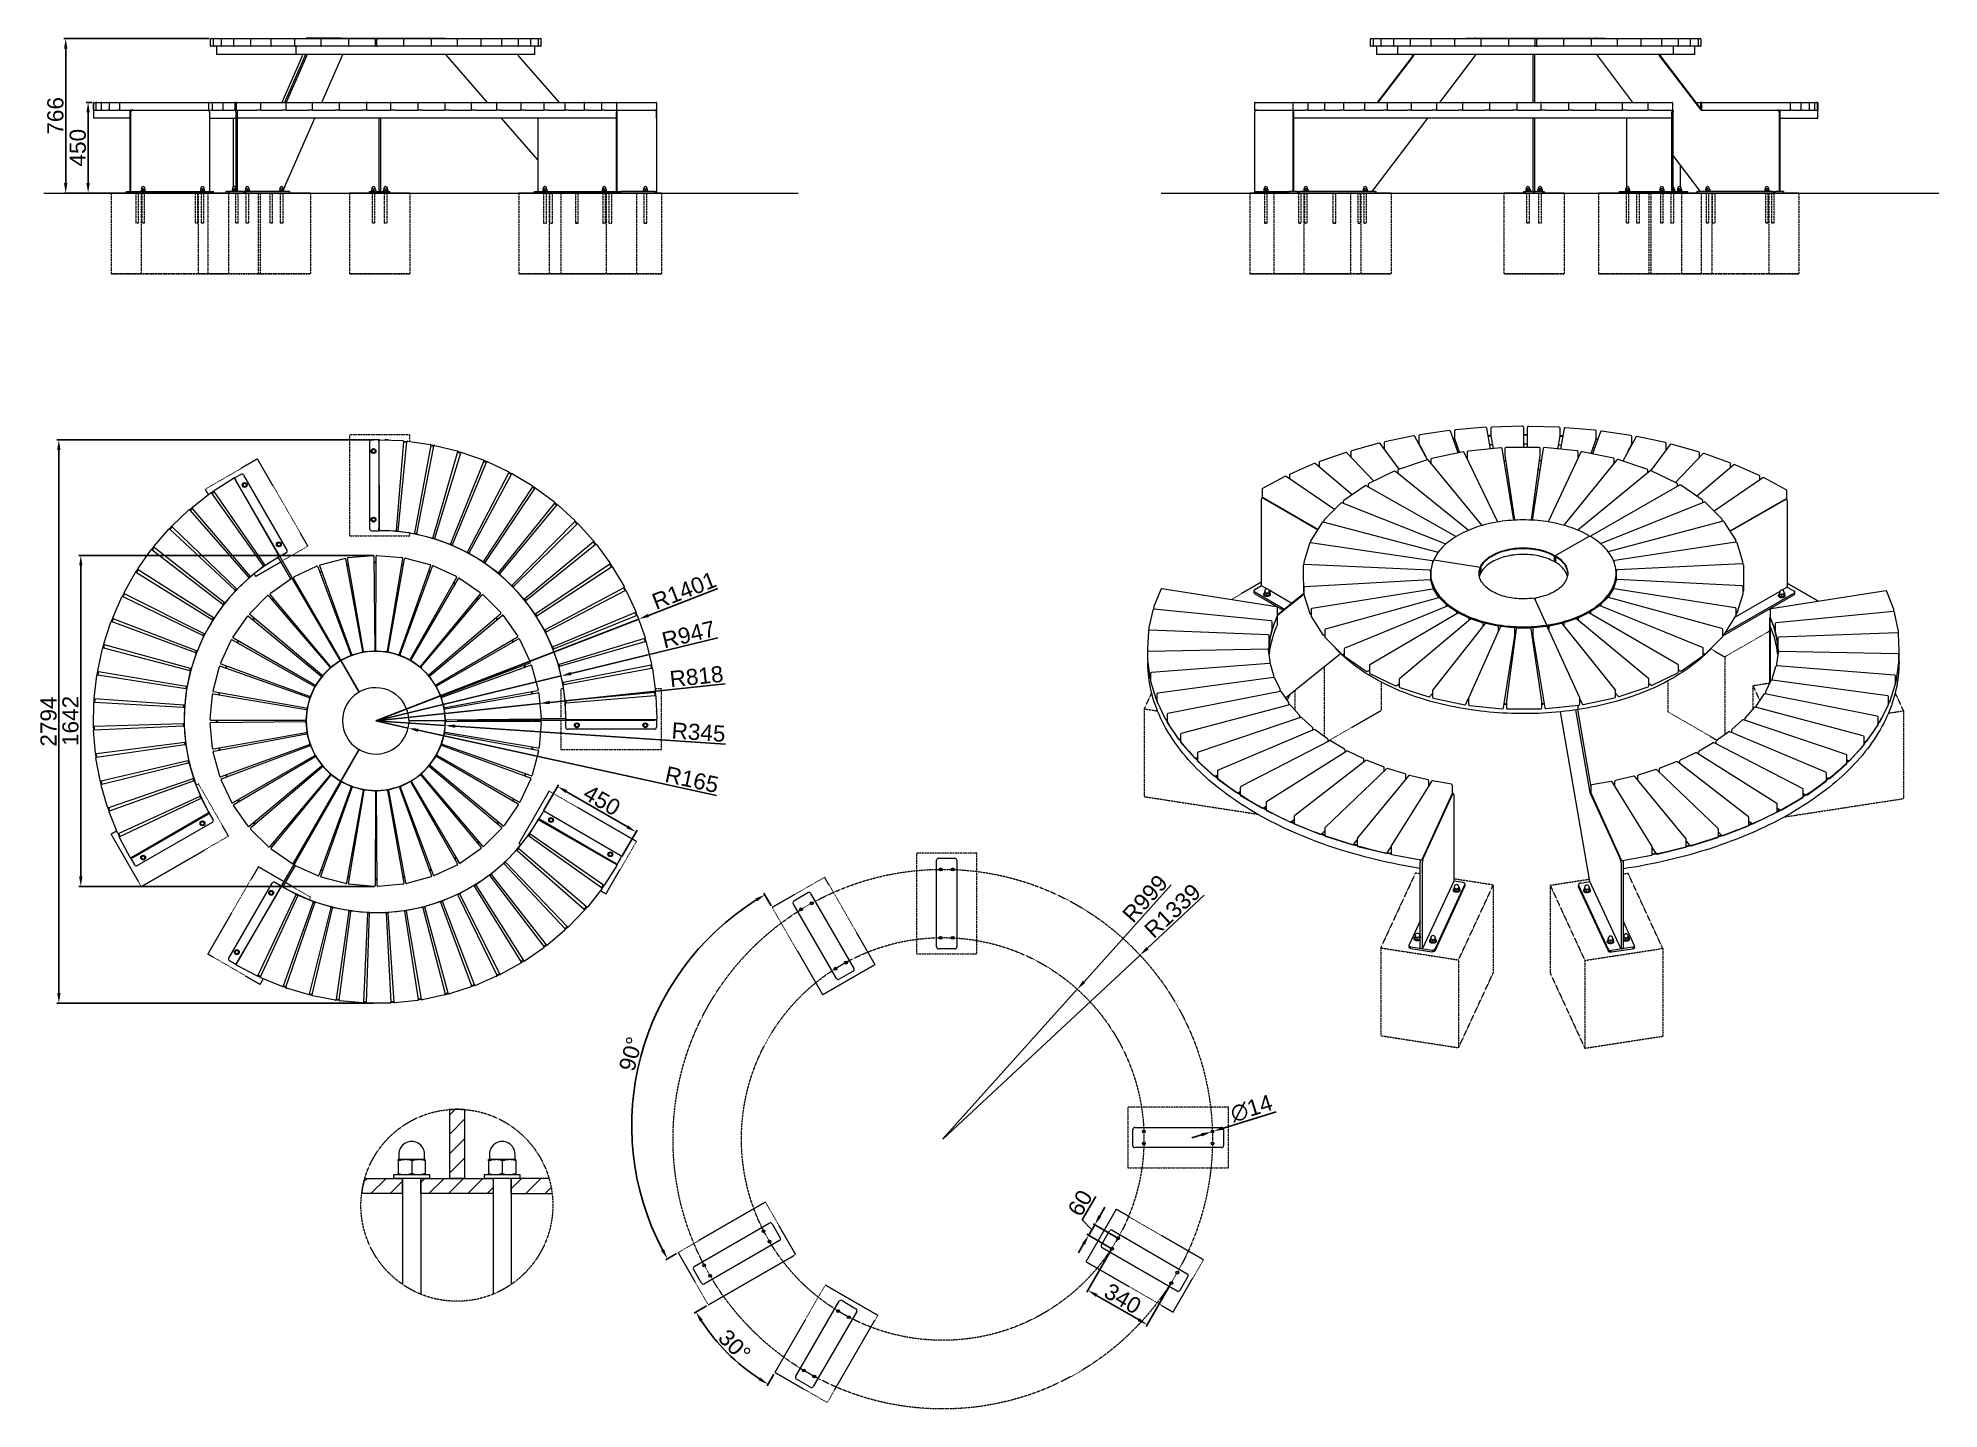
# Model space of a CAD drawing. Header units: millimetres. Extents: x -505 to 8929, y 370 to 7171.
import ezdxf

# ---------------------------------------------------------------- set-up
doc = ezdxf.new("R2010")
doc.units = ezdxf.units.MM
doc.linetypes.add('HIDDEN', pattern=[1.905, 1.27, -0.635])
for name, color, linetype, lineweight in [('ZANO_O', 10, 'Continuous', 0), ('ZANO_R', 7, 'Continuous', 0), ('ZANO_R_przerywana', 7, 'HIDDEN', 0), ('ZANO_W', 1, 'Continuous', 0)]:
    doc.layers.add(name, color=color, linetype=linetype, lineweight=lineweight)
doc.styles.get("Standard").update_dxf_attribs({"font": 'ARIALUNI.TTF'})
doc.dimstyles.new('pl i ang', dxfattribs={"dimtxt": 50, "dimasz": 50, "dimexe": 1.25, "dimexo": 0.625, "dimgap": 10, "dimtad": 1, "dimtoh": 1, "dimtxsty": 'Standard', "dimcen": 2.5, "dimclrd": 1, "dimclre": 1, "dimclrt": 1, "dimadec": 0, "dimazin": 0, "dimtfac": 1, "dimtmove": 0, "dimatfit": 3, "dimfxl": 1, "dimarcsym": 1})

msp = doc.modelspace()

# ---------------------------------------------------------------- blocks, each defined once
blk = doc.blocks.new('*D424')
at = {"layer": 'ZANO_W', "color": 1, "lineweight": -2}
for p, q in [((-235.5, 6852.3), (-266.2, 6852.3)), ((-256.2, 6802.3), (-256.2, 6452.3)), ((-235.5, 6402.3), (-266.2, 6402.3))]:
    blk.add_line(p, q, dxfattribs=at)
at = {"layer": 'ZANO_W', "color": 1}
for points in [[(-247.9, 6802.3), (-264.6, 6802.3), (-256.2, 6852.3)], [(-264.6, 6452.3), (-247.9, 6452.3), (-256.2, 6402.3)]]:
    blk.add_solid(points, dxfattribs=at)
at = {"layer": 'ZANO_W', "color": 1, "insert": (-307.1, 6627.3), "char_height": 80, "attachment_point": 5, "rotation": 90}
blk.add_mtext('450', dxfattribs=at)
blk = doc.blocks.new('*D425')
at = {"layer": 'ZANO_W', "color": 1, "lineweight": -2}
for p, q in [((344.1, 7168.3), (-377.4, 7168.3)), ((-367.4, 7118.3), (-367.4, 6452.3)), ((-77, 6402.3), (-377.4, 6402.3))]:
    blk.add_line(p, q, dxfattribs=at)
at = {"layer": 'ZANO_W', "color": 1}
for points in [[(-359, 7118.3), (-375.7, 7118.3), (-367.4, 7168.3)], [(-375.7, 6452.3), (-359, 6452.3), (-367.4, 6402.3)]]:
    blk.add_solid(points, dxfattribs=at)
at = {"layer": 'ZANO_W', "color": 1, "insert": (-418.2, 6785.3), "char_height": 80, "attachment_point": 5, "rotation": 90}
blk.add_mtext('766', dxfattribs=at)
blk = doc.blocks.new('*D427')
at = {"layer": 'ZANO_W', "color": 1, "lineweight": -2}
for p, q in [((2869.3, 4440.4), (2524.1, 4306.8)), ((1171.2, 3783.2), (2477.5, 4288.8))]:
    blk.add_line(p, q, dxfattribs=at)
at = {"layer": 'ZANO_W', "color": 1}
blk.add_solid([(2521.1, 4314.6), (2527.1, 4299), (2477.5, 4288.8)], dxfattribs=at)
at = {"layer": 'ZANO_W', "color": 1, "insert": (2701.6, 4430.1), "char_height": 80, "attachment_point": 5, "rotation": 21.15721}
blk.add_mtext('R1401', dxfattribs=at)
blk = doc.blocks.new('*D428')
at = {"layer": 'ZANO_W', "color": 1, "lineweight": -2}
for p, q in [((2140.4, 4018.7), (2868.5, 4195)), ((1171.4, 3783.9), (2091.8, 4006.9))]:
    blk.add_line(p, q, dxfattribs=at)
at = {"layer": 'ZANO_W', "color": 1}
blk.add_solid([(2138.4, 4026.8), (2142.3, 4010.6), (2091.8, 4006.9)], dxfattribs=at)
at = {"layer": 'ZANO_W', "color": 1, "insert": (2723.8, 4212.3), "char_height": 80, "attachment_point": 5, "rotation": 13.61751}
blk.add_mtext('R947', dxfattribs=at)
blk = doc.blocks.new('*D429')
at = {"layer": 'ZANO_W', "color": 1, "lineweight": -2}
for p, q in [((2034.8, 3875.4), (2904.5, 3967.6)), ((1171.4, 3784), (1985.1, 3870.2))]:
    blk.add_line(p, q, dxfattribs=at)
at = {"layer": 'ZANO_W', "color": 1}
blk.add_solid([(2033.9, 3883.7), (2035.7, 3867.1), (1985.1, 3870.2)], dxfattribs=at)
at = {"layer": 'ZANO_W', "color": 1, "insert": (2763.1, 4003.7), "char_height": 80, "attachment_point": 5, "rotation": 6.04753}
blk.add_mtext('R818', dxfattribs=at)
blk = doc.blocks.new('*D430')
at = {"layer": 'ZANO_W', "color": 1, "lineweight": -2}
for p, q in [((1171.4, 3784), (1515.8, 3760.8)), ((1565.7, 3757.5), (2906.5, 3667.5))]:
    blk.add_line(p, q, dxfattribs=at)
at = {"layer": 'ZANO_W', "color": 1}
blk.add_solid([(1566.3, 3765.8), (1565.2, 3749.2), (1515.8, 3760.8)], dxfattribs=at)
at = {"layer": 'ZANO_W', "color": 1, "insert": (2773.3, 3727.5), "char_height": 80, "attachment_point": 5, "rotation": 356.16182}
blk.add_mtext('R345', dxfattribs=at)
blk = doc.blocks.new('*D431')
at = {"layer": 'ZANO_W', "color": 1, "lineweight": -2}
for p, q in [((1171.2, 3783.2), (1332.3, 3748)), ((1381.1, 3737.3), (2863, 3413.2))]:
    blk.add_line(p, q, dxfattribs=at)
at = {"layer": 'ZANO_W', "color": 1}
blk.add_solid([(1382.9, 3745.4), (1379.3, 3729.1), (1332.3, 3748)], dxfattribs=at)
at = {"layer": 'ZANO_W', "color": 1, "insert": (2740.2, 3492.2), "char_height": 80, "attachment_point": 5, "rotation": 347.66472}
blk.add_mtext('R165', dxfattribs=at)
blk = doc.blocks.new('*D432')
at = {"layer": 'ZANO_W', "color": 1, "lineweight": -2}
for p, q in [((1161.2, 4604.8), (-302.4, 4604.8)), ((-292.4, 4554.8), (-292.4, 3012.7)), ((1161.2, 2962.7), (-302.4, 2962.7))]:
    blk.add_line(p, q, dxfattribs=at)
at = {"layer": 'ZANO_W', "color": 1}
for points in [[(-284.1, 4554.8), (-300.7, 4554.8), (-292.4, 4604.8)], [(-300.7, 3012.7), (-284.1, 3012.7), (-292.4, 2962.7)]]:
    blk.add_solid(points, dxfattribs=at)
at = {"layer": 'ZANO_W', "color": 1, "insert": (-343.3, 3783.7), "char_height": 80, "attachment_point": 5, "rotation": 90}
blk.add_mtext('1642', dxfattribs=at)
blk = doc.blocks.new('*D433')
at = {"layer": 'ZANO_W', "color": 1, "lineweight": -2}
for p, q in [((1161.2, 5177.4), (-411.4, 5177.4)), ((-401.4, 5127.4), (-401.4, 2433.3)), ((1161.2, 2383.3), (-411.4, 2383.3))]:
    blk.add_line(p, q, dxfattribs=at)
at = {"layer": 'ZANO_W', "color": 1}
for points in [[(-393, 5127.4), (-409.7, 5127.4), (-401.4, 5177.4)], [(-409.7, 2433.3), (-393, 2433.3), (-401.4, 2383.3)]]:
    blk.add_solid(points, dxfattribs=at)
at = {"layer": 'ZANO_W', "color": 1, "insert": (-452.2, 3780.3), "char_height": 80, "attachment_point": 5, "rotation": 90}
blk.add_mtext('2794', dxfattribs=at)
blk = doc.blocks.new('*D434')
at = {"layer": 'ZANO_W', "color": 1, "lineweight": -2}
for p, q in [((4686.2, 2489.4), (5118.3, 2969.7)), ((3984.8, 1709.7), (4652.8, 2452.2))]:
    blk.add_line(p, q, dxfattribs=at)
at = {"layer": 'ZANO_W', "color": 1}
blk.add_solid([(4680, 2495), (4692.4, 2483.8), (4652.8, 2452.2)], dxfattribs=at)
at = {"layer": 'ZANO_W', "color": 1, "insert": (4989.1, 2902.1), "char_height": 80, "attachment_point": 5, "rotation": 48.02494}
blk.add_mtext('R999', dxfattribs=at)
blk = doc.blocks.new('*D435')
at = {"layer": 'ZANO_W', "color": 1, "lineweight": -2}
for p, q in [((5282.7, 2918.5), (5000.6, 2655.6)), ((3985, 1708.8), (4964, 2621.5))]:
    blk.add_line(p, q, dxfattribs=at)
at = {"layer": 'ZANO_W', "color": 1}
blk.add_solid([(4994.9, 2661.7), (5006.3, 2649.5), (4964, 2621.5)], dxfattribs=at)
at = {"layer": 'ZANO_W', "color": 1, "insert": (5125.2, 2841.3), "char_height": 80, "attachment_point": 5, "rotation": 42.99228}
blk.add_mtext('R1339', dxfattribs=at)
blk = doc.blocks.new('*D436')
at = {"layer": 'ZANO_O', "color": 1, "lineweight": -2}
for p, q in [((3133.8, 2866.9), (3097.4, 2929.9)), ((2663.1, 1141.4), (2610, 1110.7))]:
    blk.add_line(p, q, dxfattribs=at)
blk.add_arc((3763.3, 1776.6), 1321.7, 122.16757, 207.83243, dxfattribs=at)
at = {"layer": 'ZANO_O', "color": 1}
for points in [[(3063.9, 2888.3), (3055.3, 2902.6), (3102.4, 2921.3)], [(2587.2, 1155.5), (2601.8, 1163.5), (2618.6, 1115.7)]]:
    blk.add_solid(points, dxfattribs=at)
at = {"layer": 'ZANO_O', "color": 1, "insert": (2437.1, 2131.9), "char_height": 80, "attachment_point": 5, "rotation": 75}
blk.add_mtext('90%%d', dxfattribs=at)
blk = doc.blocks.new('*D437')
at = {"layer": 'ZANO_O', "color": 1, "lineweight": -2}
for p, q in [((2813.1, 881.6), (2751.9, 846.2)), ((3146.9, 543.4), (3112.9, 484.7))]:
    blk.add_line(p, q, dxfattribs=at)
blk.add_arc((3608.9, 1341.1), 979.6, 212.92466, 236.99534, dxfattribs=at)
at = {"layer": 'ZANO_O', "color": 1}
for points in [[(2793.7, 812.9), (2779.5, 804.2), (2760.5, 851.2)], [(3070.9, 512.4), (3079.7, 526.6), (3117.9, 493.4)]]:
    blk.add_solid(points, dxfattribs=at)
at = {"layer": 'ZANO_O', "color": 1, "insert": (2951.9, 685), "char_height": 80, "attachment_point": 5, "rotation": 314.96}
blk.add_mtext('30%%d', dxfattribs=at)
blk = doc.blocks.new('*D439')
at = {"layer": 'ZANO_W', "color": 1, "lineweight": -2}
for p, q in [((2003.3, 3337), (2078.6, 3467)), ((2116.9, 3433.3), (2419.8, 3257.9)), ((2392.7, 3111.5), (2468, 3241.5))]:
    blk.add_line(p, q, dxfattribs=at)
at = {"layer": 'ZANO_W', "color": 1}
for points in [[(2121.1, 3440.5), (2112.7, 3426.1), (2073.6, 3458.4)], [(2415.6, 3250.7), (2423.9, 3265.1), (2463, 3232.8)]]:
    blk.add_solid(points, dxfattribs=at)
at = {"layer": 'ZANO_W', "color": 1, "insert": (2293.8, 3389.6), "char_height": 80, "attachment_point": 5, "rotation": 329.92}
blk.add_mtext('450', dxfattribs=at)
blk = doc.blocks.new('*D440')
at = {"layer": 'ZANO_W', "color": 1, "lineweight": -2}
for p, q in [((4819.9, 1156.4), (4700.4, 950.2)), ((5114.1, 986), (4994.6, 779.8)), ((4748.7, 933.8), (4956.4, 813.5))]:
    blk.add_line(p, q, dxfattribs=at)
at = {"layer": 'ZANO_W', "color": 1}
for points in [[(4752.9, 941), (4744.5, 926.5), (4705.4, 958.8)], [(4952.2, 806.3), (4960.5, 820.7), (4999.6, 788.4)]]:
    blk.add_solid(points, dxfattribs=at)
at = {"layer": 'ZANO_W', "color": 1, "insert": (4878, 917.6), "char_height": 80, "attachment_point": 5, "rotation": 329.92}
blk.add_mtext('340', dxfattribs=at)
blk = doc.blocks.new('*D441')
at = {"layer": 'ZANO_W', "color": 1, "lineweight": -2}
for p, q in [((4744.5, 1424.7), (4677.1, 1308.2)), ((4764.3, 1327.3), (4789.3, 1370.6)), ((4677.1, 1308.2), (4724.2, 1258.1)), ((4816.2, 1170.1), (4700.5, 1237.1)), ((4709.1, 1232.1), (4739.2, 1284)), ((4846.3, 1222), (4730.6, 1289.1)), ((4684.1, 1188.9), (4659, 1145.6))]:
    blk.add_line(p, q, dxfattribs=at)
at = {"layer": 'ZANO_W', "color": 1}
for points in [[(4757.1, 1331.5), (4771.5, 1323.1), (4739.2, 1284)], [(4691.3, 1184.7), (4676.9, 1193), (4709.1, 1232.1)]]:
    blk.add_solid(points, dxfattribs=at)
at = {"layer": 'ZANO_W', "color": 1, "insert": (4666.8, 1391.9), "char_height": 80, "attachment_point": 5, "rotation": 59.92}
blk.add_mtext('60', dxfattribs=at)
blk = doc.blocks.new('*D442')
at = {"layer": 'ZANO_O', "color": 1, "lineweight": -2}
for p, q in [((5638.9, 1844.7), (5377.8, 1763.7)), ((5268.9, 1730), (5221.1, 1715.1)), ((5316.7, 1744.8), (5330, 1748.9))]:
    blk.add_line(p, q, dxfattribs=at)
at = {"layer": 'ZANO_O', "color": 1}
for points in [[(5271.4, 1722), (5266.4, 1737.9), (5316.7, 1744.8)], [(5375.3, 1771.7), (5380.2, 1755.8), (5330, 1748.9)]]:
    blk.add_solid(points, dxfattribs=at)
at = {"layer": 'ZANO_O', "color": 1, "insert": (5517, 1860.8), "char_height": 80, "attachment_point": 5, "rotation": 17.23557}
blk.add_mtext('∅14', dxfattribs=at)

# ---------------------------------------------------------------- dimensions: what is measured, and where the dimension line sits
at = {"layer": 'ZANO_O'}
for base, line1, line2, picture, middle in [((2618.6, 2437.5), ((3104.8, 1396.4), (2671.7, 1146.4)), ((3138.8, 2858.3), (3388.8, 2425.3)), '*D436', (2437.1, 2131.9)), ((2858.2, 711.7), ((3402.5, 984.7), (3151.9, 552)), ((2821.7, 886.6), (3254.8, 1136.6)), '*D437', (2951.9, 685))]:
    dim = msp.add_angular_dim_2l(base=base, line1=line1, line2=line2, dimstyle='pl i ang', override={"dimtxt": 80, "dimasz": 50, "dimexe": 10, "dimexo": 10, "dimtoh": 0, "dimdec": 0, "dimtdec": 0, "dimtmove": 1}, dxfattribs=at)
    dim.commit()
    dim.dimension.update_dxf_attribs({"geometry": picture, "text_midpoint": middle})
dim = msp.add_diameter_dim_2p(p1=(5316.7, 1744.8), p2=(5330, 1748.9), dimstyle='pl i ang', override={"dimtxt": 80, "dimexe": 10, "dimexo": 10, "dimtoh": 0, "dimdec": 0, "dimtdec": 0, "dimtmove": 1}, dxfattribs=at)
dim.commit()
dim.dimension.update_dxf_attribs({"geometry": '*D442', "text_midpoint": (5517, 1860.8)})
at = {"layer": 'ZANO_W'}
for base, p1, p2, picture, middle in [((-367.4, 6402.3), (354.1, 7168.3), (-67, 6402.3), '*D425', (-418.2, 6785.3)), ((-256.2, 6402.3), (-225.5, 6852.3), (-225.5, 6402.3), '*D424', (-307.1, 6627.3)), ((-401.4, 2383.3), (1171.2, 5177.4), (1171.2, 2383.3), '*D433', (-452.2, 3780.3)), ((-292.4, 2962.7), (1171.2, 4604.8), (1171.2, 2962.7), '*D432', (-343.3, 3783.7))]:
    dim = msp.add_linear_dim(base=base, p1=p1, p2=p2, angle=90, dimstyle='pl i ang', override={"dimtxt": 80, "dimasz": 50, "dimexe": 10, "dimexo": 10, "dimtoh": 0, "dimdec": 0, "dimtdec": 0, "dimtmove": 1}, dxfattribs=at)
    dim.commit()
    dim.dimension.update_dxf_attribs({"geometry": picture, "text_midpoint": middle})
for center, mpoint, picture, middle in [((1171.2, 3783.2), (2477.5, 4288.8), '*D427', (2701.6, 4430.1)), ((3984.9858, 1708.7689), (4964.0482, 2621.5127), '*D435', (5125.2316, 2841.3294))]:
    dim = msp.add_radius_dim(center=center, mpoint=mpoint, dimstyle='pl i ang', override={"dimtxt": 80, "dimasz": 50, "dimexe": 10, "dimexo": 10, "dimtoh": 0, "dimdec": 0, "dimtdec": 0, "dimtmove": 1}, dxfattribs=at)
    dim.commit()
    dim.dimension.update_dxf_attribs({"geometry": picture, "text_midpoint": middle})
for center, mpoint, picture, middle in [((1171.4, 3783.9), (2091.8, 4006.9), '*D428', (2735.7, 4162.9)), ((1171.4, 3784), (1985.1, 3870.2), '*D429', (2768.5, 3953.2)), ((1171.2, 3783.2), (1332.3, 3748), '*D431', (2729.3, 3442.5)), ((1171.4, 3784), (1515.8, 3760.8), '*D430', (2769.9, 3676.7)), ((3984.8, 1709.7), (4652.8, 2452.2), '*D434', (5026.9, 2868.1))]:
    dim = msp.add_radius_dim(center=center, mpoint=mpoint, dimstyle='pl i ang', override={"dimtxt": 80, "dimasz": 50, "dimexe": 10, "dimexo": 10, "dimtoh": 0, "dimdec": 0, "dimtdec": 0, "dimtmove": 1}, dxfattribs=at)
    dim.commit()
    dim.dimension.update_dxf_attribs({"geometry": picture, "text_midpoint": middle, "dimtype": 164})
for p1, p2, distance, picture, middle in [((1998.3, 3328.4), (2387.7, 3102.8), 150.3, '*D439', (2293.8, 3389.6)), ((4824.9, 1165.1), (4855, 1217), 133.8, '*D441', (4638.1, 1342.4)), ((4824.9, 1165.1), (5119.1, 994.7), -238.4, '*D440', (4878, 917.6))]:
    dim = msp.add_aligned_dim(p1=p1, p2=p2, distance=distance, dimstyle='pl i ang', override={"dimtxt": 80, "dimexe": 10, "dimexo": 10, "dimtoh": 0, "dimdec": 0, "dimtdec": 0, "dimtmove": 1}, dxfattribs=at)
    dim.commit()
    dim.dimension.update_dxf_attribs({"geometry": picture, "text_midpoint": middle})

# ---------------------------------------------------------------- linework, layer by layer
at = {"layer": 'ZANO_R', "color": 7}
for p, q in [((826.4, 7171.3), (826.4, 7168.3)), ((993.8, 7171.3), (826.4, 7171.3)), ((993.8, 7171.3), (1003.7, 7171.3)), ((1003.7, 7171.3), (1516.3, 7171.3)), ((6582.4, 7171.3), (6582.4, 7168.3)), ((6582.4, 7171.3), (6625.7, 7171.3)), ((6625.7, 7171.3), (6631.2, 7171.3)), ((6631.2, 7171.3), (7222.7, 7171.3)), ((7222.7, 7171.3), (7228.4, 7171.3)), ((7228.4, 7171.3), (7272, 7171.3)), ((7272, 7168.3), (7272, 7171.3)), ((350, 7164.3), (350, 7134.3)), ((350.1, 7164.3), (350.1, 7134.3)), ((354, 7168.3), (354.1, 7168.3)), ((354.1, 7130.3), (354, 7130.3)), ((354.1, 7168.3), (365.4, 7168.3)), ((365.4, 7130.3), (354.1, 7130.3)), ((364.6, 7164.3), (364.6, 7134.3)), ((365.4, 7168.3), (368.6, 7168.3)), ((368.6, 7130.3), (365.4, 7130.3)), ((368.6, 7168.3), (401.2, 7168.3)), ((401.2, 7130.3), (368.6, 7130.3)), ((381.4, 7130.3), (381.4, 7090.3)), ((776, 7090.3), (381.4, 7090.3)), ((401.2, 7168.3), (407.5, 7168.3)), ((407.5, 7130.3), (401.2, 7130.3)), ((403.5, 7164.3), (403.5, 7134.3)), ((407.5, 7168.3), (460.4, 7168.3)), ((460.4, 7130.3), (407.5, 7130.3)), ((460.4, 7168.3), (469.6, 7168.3)), ((469.6, 7130.3), (460.4, 7130.3)), ((465.6, 7164.3), (465.6, 7134.3)), ((469.6, 7168.3), (541.2, 7168.3)), ((541.2, 7130.3), (469.6, 7130.3)), ((541.2, 7168.3), (553.1, 7168.3)), ((553.1, 7130.3), (541.2, 7130.3)), ((549.1, 7164.3), (549.1, 7134.3)), ((553.1, 7168.3), (641.2, 7168.3)), ((641.2, 7130.3), (553.1, 7130.3)), ((641.2, 7168.3), (655.3, 7168.3)), ((655.3, 7130.3), (641.2, 7130.3)), ((651.3, 7164.3), (651.3, 7134.3)), ((655.3, 7168.3), (757.3, 7168.3)), ((757.3, 7130.3), (655.3, 7130.3)), ((806.2, 7082), (705.4, 6852.3)), ((820.1, 7082), (719, 6852.3)), ((827, 7082), (725.9, 6852.3)), ((757.3, 7168.3), (772.2, 7168.3)), ((771, 7130.3), (757.3, 7130.3)), ((768.2, 7164.3), (768.2, 7134.3)), ((772.2, 7130.3), (771, 7130.3)), ((772.2, 7168.3), (884.9, 7168.3)), ((884.9, 7130.3), (772.2, 7130.3)), ((775.9, 7090.3), (775.9, 7130.3)), ((1961.4, 7090.3), (775.9, 7090.3)), ((776, 7090.3), (776, 7130.3)), ((884.9, 7168.3), (902.1, 7168.3)), ((894.3, 7130.3), (884.9, 7130.3)), ((902.1, 7130.3), (894.3, 7130.3)), ((898.1, 7164.3), (898.1, 7134.3)), ((902.1, 7168.3), (1022.2, 7168.3)), ((1022.2, 7130.3), (902.1, 7130.3)), ((903.8, 6852.3), (1007.9, 7088.9)), ((1022.2, 7168.3), (1040.3, 7168.3)), ((1027, 7130.3), (1022.2, 7130.3)), ((1040.3, 7130.3), (1027, 7130.3)), ((1036.3, 7164.3), (1036.3, 7134.3)), ((1040.3, 7168.3), (1164, 7168.3)), ((1164, 7130.3), (1040.3, 7130.3)), ((1164, 7168.3), (1165.4, 7168.3)), ((1164.1, 7130.3), (1164, 7130.3)), ((1182.1, 7130.3), (1164.1, 7130.3)), ((1165.4, 7168.3), (1178.9, 7168.3)), ((1169.4, 7134.3), (1169.4, 7164.3)), ((1174.9, 7164.3), (1174.9, 7134.3)), ((1178.9, 7168.3), (1182.3, 7168.3)), ((1182.3, 7130.3), (1182.1, 7130.3)), ((1182.3, 7168.3), (1306, 7168.3)), ((1306, 7130.3), (1182.3, 7130.3)), ((1306, 7168.3), (1324.1, 7168.3)), ((1319.2, 7130.3), (1306, 7130.3)), ((1310, 7134.3), (1310, 7164.3)), ((1324.1, 7130.3), (1319.2, 7130.3)), ((1324.1, 7168.3), (1444, 7168.3)), ((1444, 7130.3), (1324.1, 7130.3)), ((1444, 7168.3), (1461.2, 7168.3)), ((1451.7, 7130.3), (1444, 7130.3)), ((1448, 7134.3), (1448, 7164.3)), ((1461.2, 7130.3), (1451.7, 7130.3)), ((1461.2, 7168.3), (1573.7, 7168.3)), ((1573.7, 7130.3), (1461.2, 7130.3)), ((1726.1, 6852.3), (1518.3, 7088.9)), ((1573.7, 7168.3), (1589.5, 7168.3)), ((1575.7, 7130.3), (1573.7, 7130.3)), ((1589.5, 7130.3), (1575.7, 7130.3)), ((1577.7, 7134.3), (1577.7, 7164.3)), ((1589.5, 7168.3), (1691.1, 7168.3)), ((1691.1, 7130.3), (1589.5, 7130.3)), ((1691.1, 7168.3), (1705.1, 7168.3)), ((1705.1, 7130.3), (1691.1, 7130.3)), ((1695.1, 7134.3), (1695.1, 7164.3)), ((1705.1, 7168.3), (1792.8, 7168.3)), ((1792.8, 7130.3), (1705.1, 7130.3)), ((1792.8, 7168.3), (1804.5, 7168.3)), ((1804.5, 7130.3), (1792.8, 7130.3)), ((1796.8, 7134.3), (1796.8, 7164.3)), ((1804.5, 7168.3), (1875.5, 7168.3)), ((1875.5, 7130.3), (1804.5, 7130.3)), ((1875.5, 7168.3), (1884.7, 7168.3)), ((1884.7, 7130.3), (1875.5, 7130.3)), ((1879.2, 7082), (2080.9, 6852.3)), ((1879.5, 7134.3), (1879.5, 7164.3)), ((1884.7, 7168.3), (1936.9, 7168.3)), ((1936.9, 7130.3), (1884.7, 7130.3)), ((1936.9, 7168.3), (1943.2, 7168.3)), ((1943.2, 7130.3), (1936.9, 7130.3)), ((1940.9, 7134.3), (1940.9, 7164.3)), ((1943.2, 7168.3), (1975.1, 7168.3)), ((1975.1, 7130.3), (1943.2, 7130.3)), ((1961.4, 7090.3), (1961.4, 7130.3)), ((1975.1, 7168.3), (1978.2, 7168.3)), ((1978.2, 7130.3), (1975.1, 7130.3)), ((1978.2, 7168.3), (1988.8, 7168.3)), ((1988.8, 7130.3), (1978.2, 7130.3)), ((1979.1, 7134.3), (1979.1, 7164.3)), ((1992.8, 7134.3), (1992.8, 7164.3)), ((6106.1, 7164.3), (6106.1, 7134.3)), ((6106.1, 7164.3), (6106.1, 7134.3)), ((6110.1, 7168.3), (6110.1, 7168.3)), ((6110.1, 7168.3), (6121.4, 7168.3)), ((6110.1, 7130.3), (6110.1, 7130.3)), ((6121.4, 7130.3), (6110.1, 7130.3)), ((6120.6, 7164.3), (6120.6, 7134.3)), ((6121.4, 7168.3), (6124.6, 7168.3)), ((6124.6, 7130.3), (6121.4, 7130.3)), ((6124.6, 7168.3), (6157.2, 7168.3)), ((6157.2, 7130.3), (6124.6, 7130.3)), ((6137.4, 7130.3), (6137.4, 7090.3)), ((6243, 7090.3), (6137.4, 7090.3)), ((6315.5, 7082), (6140.8, 6852.3)), ((6319.5, 7082), (6144.8, 6852.3)), ((6157.2, 7168.3), (6163.6, 7168.3)), ((6163.6, 7130.3), (6157.2, 7130.3)), ((6159.6, 7164.3), (6159.6, 7134.3)), ((6163.6, 7168.3), (6216.4, 7168.3)), ((6216.4, 7130.3), (6163.6, 7130.3)), ((6216.4, 7168.3), (6225.2, 7168.3)), ((6225.2, 7130.3), (6216.4, 7130.3)), ((6221.2, 7164.3), (6221.2, 7134.3)), ((6225.2, 7168.3), (6296.8, 7168.3)), ((6296.8, 7130.3), (6225.2, 7130.3)), ((6243, 7090.3), (6243, 7130.3)), ((6243, 7090.3), (6243, 7130.3)), ((7610.9, 7090.3), (6243, 7090.3)), ((6243, 7090.3), (6243, 7090.3)), ((6296.8, 7168.3), (6308.6, 7168.3)), ((6308.6, 7130.3), (6296.8, 7130.3)), ((6304.6, 7164.3), (6304.6, 7134.3)), ((6308.6, 7168.3), (6396.8, 7168.3)), ((6396.8, 7130.3), (6308.6, 7130.3)), ((6396.8, 7168.3), (6410.9, 7168.3)), ((6410.9, 7130.3), (6396.8, 7130.3)), ((6406.9, 7164.3), (6406.9, 7134.3)), ((6410.9, 7168.3), (6512.9, 7168.3)), ((6512.9, 7130.3), (6410.9, 7130.3)), ((6452.1, 6852.3), (6632, 7088.9)), ((6512.9, 7168.3), (6528.8, 7168.3)), ((6526.6, 7130.3), (6512.9, 7130.3)), ((6524.8, 7164.3), (6524.8, 7134.3)), ((6528.8, 7130.3), (6526.6, 7130.3)), ((6528.8, 7168.3), (6641.5, 7168.3)), ((6641.5, 7130.3), (6528.8, 7130.3)), ((6641.5, 7168.3), (6658.8, 7168.3)), ((6650.9, 7130.3), (6641.5, 7130.3)), ((6658.8, 7130.3), (6650.9, 7130.3)), ((6654.8, 7164.3), (6654.8, 7134.3)), ((6658.8, 7168.3), (6778.9, 7168.3)), ((6778.9, 7130.3), (6658.8, 7130.3)), ((6778.9, 7168.3), (6796.9, 7168.3)), ((6783.7, 7130.3), (6778.9, 7130.3)), ((6796.9, 7130.3), (6783.7, 7130.3)), ((6792.9, 7164.3), (6792.9, 7134.3)), ((6796.9, 7168.3), (6920.7, 7168.3)), ((6920.7, 7130.3), (6796.9, 7130.3)), ((6914.9, 7088.9), (6914.9, 7090.3)), ((6914.9, 6852.3), (6914.9, 7088.9)), ((6920.7, 7168.3), (6921.4, 7168.3)), ((6920.7, 7130.3), (6920.7, 7130.3)), ((6938.8, 7130.3), (6920.7, 7130.3)), ((6921.4, 7168.3), (6935, 7168.3)), ((6922.9, 7090.3), (6922.9, 7088.9)), ((6922.9, 6852.3), (6922.9, 7088.9)), ((6925.4, 7134.3), (6925.4, 7164.3)), ((6931, 7164.3), (6931, 7134.3)), ((6935, 7168.3), (6939, 7168.3)), ((6939, 7130.3), (6938.8, 7130.3)), ((6939, 7168.3), (7062.7, 7168.3)), ((7062.7, 7130.3), (6939, 7130.3)), ((7062.7, 7168.3), (7080.8, 7168.3)), ((7075.8, 7130.3), (7062.7, 7130.3)), ((7066.7, 7134.3), (7066.7, 7164.3)), ((7080.8, 7130.3), (7075.8, 7130.3)), ((7080.8, 7168.3), (7200.6, 7168.3)), ((7200.6, 7130.3), (7080.8, 7130.3)), ((7200.6, 7168.3), (7217.9, 7168.3)), ((7208.3, 7130.3), (7200.6, 7130.3)), ((7204.6, 7134.3), (7204.6, 7164.3)), ((7217.9, 7130.3), (7208.3, 7130.3)), ((7217.9, 7168.3), (7330.2, 7168.3)), ((7330.2, 7130.3), (7217.9, 7130.3)), ((7409.9, 6852.3), (7230.1, 7088.9)), ((7330.2, 7168.3), (7346.1, 7168.3)), ((7332.2, 7130.3), (7330.2, 7130.3)), ((7346.1, 7130.3), (7332.2, 7130.3)), ((7334.2, 7134.3), (7334.2, 7164.3)), ((7346.1, 7168.3), (7447.6, 7168.3)), ((7447.6, 7130.3), (7346.1, 7130.3)), ((7447.6, 7168.3), (7461.6, 7168.3)), ((7461.6, 7130.3), (7447.6, 7130.3)), ((7451.6, 7134.3), (7451.6, 7164.3)), ((7461.6, 7168.3), (7549.1, 7168.3)), ((7549.1, 7130.3), (7461.6, 7130.3)), ((7542.4, 7082), (7744.6, 6816)), ((7546.4, 7082), (7748.6, 6816)), ((7549.1, 7168.3), (7560.8, 7168.3)), ((7560.8, 7130.3), (7549.1, 7130.3)), ((7553.1, 7134.3), (7553.1, 7164.3)), ((7560.8, 7168.3), (7631.7, 7168.3)), ((7631.7, 7130.3), (7560.8, 7130.3)), ((7610.8, 7090.3), (7610.8, 7130.3)), ((7717, 7090.3), (7610.8, 7090.3)), ((7610.9, 7090.3), (7610.9, 7130.3)), ((7631.7, 7168.3), (7640.2, 7168.3)), ((7640.2, 7130.3), (7631.7, 7130.3)), ((7635.7, 7134.3), (7635.7, 7164.3)), ((7640.2, 7168.3), (7692.5, 7168.3)), ((7692.5, 7130.3), (7640.2, 7130.3)), ((7692.5, 7168.3), (7698.7, 7168.3)), ((7698.7, 7130.3), (7692.5, 7130.3)), ((7696.5, 7134.3), (7696.5, 7164.3)), ((7698.7, 7168.3), (7730.6, 7168.3)), ((7730.6, 7130.3), (7698.7, 7130.3)), ((7717, 7090.3), (7717, 7130.3)), ((7730.6, 7168.3), (7733.8, 7168.3)), ((7733.8, 7130.3), (7730.6, 7130.3)), ((7733.8, 7168.3), (7744.3, 7168.3)), ((7744.3, 7130.3), (7733.8, 7130.3)), ((7734.6, 7134.3), (7734.6, 7164.3)), ((7748.3, 7134.3), (7748.3, 7164.3)), ((-229.6, 6814.3), (-229.6, 6848.3)), ((-229.5, 6814.3), (-229.6, 6814.3)), ((-229.5, 6848.3), (-229.5, 6814.3)), ((-229.5, 6814.3), (-219.8, 6814.3)), ((-229.5, 6814.3), (-229.5, 6814.3)), ((-229.1, 6814.3), (-229.1, 6774.3)), ((-225.6, 6852.3), (-225.5, 6852.3)), ((-225.5, 6852.3), (-215.8, 6852.3)), ((-218.6, 6814.3), (-219.8, 6814.3)), ((-217.3, 6814.3), (-218.6, 6814.3)), ((-217.3, 6848.3), (-217.3, 6814.3)), ((-217.2, 6814.3), (-217.3, 6814.3)), ((-217.2, 6814.3), (-196.3, 6814.3)), ((-215.8, 6852.3), (-213.3, 6852.3)), ((-213.3, 6852.3), (-192.4, 6852.3)), ((-194.9, 6814.3), (-196.3, 6814.3)), ((-191.5, 6814.3), (-194.9, 6814.3)), ((-192.4, 6852.3), (-187.5, 6852.3)), ((-191.5, 6848.3), (-191.5, 6814.3)), ((-191.3, 6814.3), (-191.5, 6814.3)), ((-191.3, 6814.3), (-159.5, 6814.3)), ((-187.5, 6852.3), (-155.7, 6852.3)), ((-157.8, 6814.3), (-159.5, 6814.3)), ((-152.4, 6814.3), (-157.8, 6814.3)), ((-155.7, 6852.3), (-148.4, 6852.3)), ((-152.4, 6848.3), (-152.4, 6814.3)), ((-152.1, 6814.3), (-152.4, 6814.3)), ((-152.1, 6814.3), (-109.7, 6814.3)), ((-148.4, 6852.3), (-106, 6852.3)), ((-107.8, 6814.3), (-109.7, 6814.3)), ((-100.4, 6814.3), (-107.8, 6814.3)), ((-106, 6852.3), (-96.4, 6852.3)), ((-100.4, 6848.3), (-100.4, 6814.3)), ((-99.9, 6814.3), (-100.4, 6814.3)), ((-99.9, 6814.3), (-47.4, 6814.3)), ((-96.4, 6852.3), (-43.8, 6852.3)), ((-47.7, 6410.3), (-47.7, 6804.3)), ((-47.6, 6814.3), (-47.6, 6804.8)), ((-41.8, 6814.3), (-47.4, 6814.3)), ((-44.2, 6814.3), (-44.2, 6812.3)), ((-43.8, 6852.3), (338.4, 6852.3)), ((-43.7, 6410.3), (-43.7, 6804.3)), ((-41.8, 6814.3), (-35.8, 6814.3)), ((-35.8, 6814.3), (-35, 6814.3)), ((-35, 6814.3), (337.4, 6814.3)), ((338.4, 6852.3), (357.4, 6852.3)), ((338.6, 6814.2), (338.6, 6814.3)), ((342.4, 6814.3), (340.4, 6814.3)), ((342.1, 6812.8), (342.1, 6814.3)), ((342.4, 6814.3), (342.4, 6848.3)), ((342.4, 6814.3), (478.5, 6814.3)), ((346.1, 6804.3), (346.1, 6410.3)), ((357.4, 6852.3), (367.6, 6852.3)), ((361.4, 6814.3), (361.4, 6848.3)), ((367.6, 6852.3), (410.2, 6852.3)), ((410.2, 6852.3), (421.7, 6852.3)), ((414.2, 6814.3), (414.2, 6848.3)), ((421.7, 6852.3), (470.2, 6852.3)), ((470.2, 6852.3), (482.5, 6852.3)), ((474.2, 6814.3), (474.2, 6848.3)), ((476.7, 6804.3), (476.7, 6410.3)), ((478.5, 6848.3), (478.5, 6814.3)), ((480.7, 6814.3), (478.5, 6814.3)), ((480.7, 6814.3), (580.5, 6814.3)), ((482.5, 6852.3), (582.4, 6852.3)), ((483.6, 6814.3), (483.6, 6774.3)), ((483.6, 6804.3), (483.6, 6410.3)), ((583.4, 6814.3), (580.5, 6814.3)), ((582.4, 6852.3), (603.1, 6852.3)), ((599.1, 6814.3), (583.4, 6814.3)), ((599.1, 6848.3), (599.1, 6814.3)), ((601.6, 6814.3), (599.2, 6814.3)), ((601.6, 6814.3), (706.2, 6814.3)), ((603.1, 6852.3), (707.7, 6852.3)), ((709, 6814.3), (706.2, 6814.3)), ((707.7, 6852.3), (729.3, 6852.3)), ((725.6, 6814.3), (709, 6814.3)), ((725.3, 6848.3), (725.3, 6814.3)), ((728.2, 6814.3), (725.6, 6814.3)), ((728.2, 6814.3), (836.5, 6814.3)), ((729.3, 6852.3), (837.7, 6852.3)), ((839.3, 6814.3), (836.5, 6814.3)), ((837.7, 6852.3), (860.1, 6852.3)), ((856.5, 6814.3), (839.3, 6814.3)), ((856.1, 6848.3), (856.1, 6814.3)), ((859.3, 6814.3), (856.5, 6814.3)), ((859.3, 6814.3), (970.3, 6814.3)), ((860.1, 6852.3), (971, 6852.3)), ((973.1, 6814.3), (970.3, 6814.3)), ((971, 6852.3), (994, 6852.3)), ((990.6, 6814.3), (973.1, 6814.3)), ((990, 6848.3), (990, 6814.3)), ((993.7, 6814.3), (990.6, 6814.3)), ((993.7, 6814.3), (1106.2, 6814.3)), ((994, 6852.3), (1106.5, 6852.3)), ((1108.9, 6814.3), (1106.2, 6814.3)), ((1106.5, 6852.3), (1126, 6852.3)), ((1126.6, 6814.3), (1108.9, 6814.3)), ((1125.8, 6848.3), (1125.8, 6814.3)), ((1129.9, 6814.3), (1126.6, 6814.3)), ((1129.8, 6852.3), (1242.8, 6852.3)), ((1129.9, 6814.3), (1242.8, 6814.3)), ((1242.8, 6852.3), (1266.2, 6852.3)), ((1245.4, 6814.3), (1242.8, 6814.3)), ((1263.3, 6814.3), (1245.4, 6814.3)), ((1246.8, 6814.3), (1246.8, 6848.3)), ((1266.7, 6814.3), (1263.3, 6814.3)), ((1266.2, 6852.3), (1378.5, 6852.3)), ((1266.7, 6814.3), (1378.9, 6814.3)), ((1378.5, 6852.3), (1401.8, 6852.3)), ((1381.4, 6814.3), (1378.9, 6814.3)), ((1399.1, 6814.3), (1381.4, 6814.3)), ((1382.5, 6814.3), (1382.5, 6848.3)), ((1402.7, 6814.3), (1399.1, 6814.3)), ((1401.8, 6852.3), (1512.3, 6852.3)), ((1402.7, 6814.3), (1513.1, 6814.3)), ((1512.3, 6852.3), (1535.3, 6852.3)), ((1515.4, 6814.3), (1513.1, 6814.3)), ((1532.9, 6814.3), (1515.4, 6814.3)), ((1516.3, 6814.3), (1516.3, 6848.3)), ((1536.5, 6814.3), (1532.9, 6814.3)), ((1535.3, 6852.3), (1642.8, 6852.3)), ((1536.5, 6814.3), (1644.1, 6814.3)), ((1642.8, 6852.3), (1665.3, 6852.3)), ((1646.2, 6814.3), (1644.1, 6814.3)), ((1663.2, 6814.3), (1646.2, 6814.3)), ((1646.8, 6814.3), (1646.8, 6848.3)), ((1666.9, 6814.3), (1663.2, 6814.3)), ((1665.3, 6852.3), (1768.9, 6852.3)), ((1666.9, 6814.3), (1770.5, 6814.3)), ((1768.9, 6852.3), (1790.5, 6852.3)), ((1772.5, 6814.3), (1770.5, 6814.3)), ((1788.8, 6814.3), (1772.5, 6814.3)), ((1772.9, 6814.3), (1772.9, 6848.3)), ((1792.5, 6814.3), (1788.8, 6814.3)), ((1790.5, 6852.3), (1889.1, 6852.3)), ((1792.5, 6814.3), (1891.1, 6814.3)), ((1889.1, 6852.3), (1909.8, 6852.3)), ((1892.9, 6814.3), (1891.1, 6814.3)), ((1908.5, 6814.3), (1892.9, 6814.3)), ((1893.1, 6814.3), (1893.1, 6848.3)), ((1912.1, 6814.3), (1908.5, 6814.3)), ((1909.8, 6852.3), (2002.4, 6852.3)), ((1912.1, 6814.3), (2004.7, 6814.3)), ((2002.4, 6852.3), (2021.8, 6852.3)), ((2006.3, 6814.3), (2004.7, 6814.3)), ((2006.4, 6814.3), (2006.4, 6848.3)), ((2020.9, 6814.3), (2006.4, 6814.3)), ((2024.4, 6814.3), (2020.9, 6814.3)), ((2021.8, 6852.3), (2107.6, 6852.3)), ((2024.4, 6814.3), (2110.2, 6814.3)), ((2107.6, 6852.3), (2125.5, 6852.3)), ((2111.5, 6814.3), (2110.2, 6814.3)), ((2111.6, 6814.3), (2111.6, 6848.3)), ((2125, 6814.3), (2111.6, 6814.3)), ((2128.4, 6814.3), (2125, 6814.3)), ((2125.5, 6852.3), (2203.6, 6852.3)), ((2128.4, 6814.3), (2206.5, 6814.3)), ((2203.6, 6852.3), (2219.8, 6852.3)), ((2207.6, 6814.3), (2206.5, 6814.3)), ((2207.6, 6814.3), (2207.6, 6848.3)), ((2219.7, 6814.3), (2207.6, 6814.3)), ((2223, 6814.3), (2219.7, 6814.3)), ((2219.8, 6852.3), (2289.4, 6852.3)), ((2223, 6814.3), (2292.5, 6814.3)), ((2289.4, 6852.3), (2303.8, 6852.3)), ((2293.4, 6814.3), (2292.5, 6814.3)), ((2293.4, 6814.3), (2293.4, 6848.3)), ((2304.1, 6814.3), (2293.4, 6814.3)), ((2303.8, 6852.3), (2364.2, 6852.3)), ((2307.2, 6814.3), (2304.1, 6814.3)), ((2307.2, 6814.3), (2367.6, 6814.3)), ((2364.2, 6852.3), (2561.7, 6852.3)), ((2365.7, 6814.3), (2365.7, 6774.3)), ((2365.7, 6804.3), (2365.7, 6804.8)), ((2365.7, 6410.3), (2365.7, 6804.3)), ((2368.2, 6814.3), (2367.6, 6814.3)), ((2368.2, 6814.3), (2368.2, 6848.3)), ((2368.2, 6814.3), (2554.3, 6814.3)), ((2369.7, 6410.3), (2369.7, 6804.3)), ((2554.3, 6814.3), (2561.7, 6814.3)), ((2560.3, 6814.3), (2560.3, 6812.3)), ((2565.7, 6814.3), (2561.7, 6814.3)), ((2564.3, 6774.3), (2564.3, 6814.3)), ((2564.3, 6814.3), (2564.3, 6804.3)), ((2564.3, 6804.3), (2564.3, 6410.3)), ((2565.7, 6814.3), (2565.7, 6848.3)), ((2565.7, 6848.3), (2565.7, 6848.3)), ((5532.6, 6848.3), (5532.6, 6814.3)), ((5532.6, 6848.3), (5532.6, 6848.3)), ((5536.6, 6814.3), (5532.6, 6814.3)), ((5533.5, 6814.3), (5533.5, 6804.8)), ((5533.5, 6410.3), (5533.5, 6804.3)), ((5536.6, 6852.3), (5727, 6852.3)), ((5536.6, 6814.3), (5543.5, 6814.3)), ((5537.5, 6814.3), (5537.5, 6812.3)), ((5543.5, 6814.3), (5723, 6814.3)), ((5722.2, 6804.3), (5722.2, 6410.3)), ((5723, 6848.3), (5723, 6814.3)), ((5723.6, 6814.3), (5723, 6814.3)), ((5723.6, 6814.3), (5783.9, 6814.3)), ((5726.2, 6814.3), (5726.2, 6774.3)), ((5726.2, 6804.3), (5726.2, 6410.3)), ((5727, 6852.3), (5787.3, 6852.3)), ((5786.2, 6814.3), (5783.9, 6814.3)), ((5796.1, 6814.3), (5786.2, 6814.3)), ((5787.3, 6852.3), (5800.1, 6852.3)), ((5796.1, 6848.3), (5796.1, 6814.3)), ((5796.9, 6814.3), (5796.1, 6814.3)), ((5796.9, 6814.3), (5866.4, 6814.3)), ((5800.1, 6852.3), (5869.5, 6852.3)), ((5868.8, 6814.3), (5866.4, 6814.3)), ((5880.1, 6814.3), (5868.8, 6814.3)), ((5869.5, 6852.3), (5884.1, 6852.3)), ((5880.1, 6848.3), (5880.1, 6814.3)), ((5881.2, 6814.3), (5880.1, 6814.3)), ((5881.2, 6814.3), (5959.2, 6814.3)), ((5884.1, 6852.3), (5962.1, 6852.3)), ((5961.7, 6814.3), (5959.2, 6814.3)), ((5974.5, 6814.3), (5961.7, 6814.3)), ((5962.1, 6852.3), (5978.5, 6852.3)), ((5974.5, 6848.3), (5974.5, 6814.3)), ((5975.9, 6814.3), (5974.5, 6814.3)), ((5975.9, 6814.3), (6061.5, 6814.3)), ((5978.5, 6852.3), (6064.1, 6852.3)), ((6064.2, 6814.3), (6061.5, 6814.3)), ((6064.1, 6852.3), (6082.1, 6852.3)), ((6078.1, 6814.3), (6064.2, 6814.3)), ((6078.1, 6848.3), (6078.1, 6814.3)), ((6079.8, 6814.3), (6078.1, 6814.3)), ((6079.8, 6814.3), (6172.4, 6814.3)), ((6082.1, 6852.3), (6174.7, 6852.3)), ((6175.1, 6814.3), (6172.4, 6814.3)), ((6174.7, 6852.3), (6194.1, 6852.3)), ((6190.1, 6814.3), (6175.1, 6814.3)), ((6190.1, 6848.3), (6190.1, 6814.3)), ((6192.1, 6814.3), (6190.1, 6814.3)), ((6192.1, 6814.3), (6290.6, 6814.3)), ((6194.1, 6852.3), (6292.6, 6852.3)), ((6293.4, 6814.3), (6290.6, 6814.3)), ((6292.6, 6852.3), (6313.3, 6852.3)), ((6309.3, 6814.3), (6293.4, 6814.3)), ((6309.3, 6848.3), (6309.3, 6814.3)), ((6311.7, 6814.3), (6309.3, 6814.3)), ((6311.7, 6814.3), (6415.2, 6814.3)), ((6313.3, 6852.3), (6416.8, 6852.3)), ((6417.9, 6814.3), (6415.2, 6814.3)), ((6416.8, 6852.3), (6438.5, 6852.3)), ((6434.8, 6814.3), (6417.9, 6814.3)), ((6434.5, 6848.3), (6434.5, 6814.3)), ((6437.3, 6814.3), (6434.7, 6814.3)), ((6437.3, 6814.3), (6544.8, 6814.3)), ((6438.5, 6852.3), (6546, 6852.3)), ((6547.6, 6814.3), (6544.8, 6814.3)), ((6546, 6852.3), (6568.6, 6852.3)), ((6564.9, 6814.3), (6547.6, 6814.3)), ((6564.6, 6848.3), (6564.6, 6814.3)), ((6567.8, 6814.3), (6564.9, 6814.3)), ((6567.8, 6814.3), (6678.2, 6814.3)), ((6568.6, 6852.3), (6679, 6852.3)), ((6680.9, 6814.3), (6678.2, 6814.3)), ((6679, 6852.3), (6702.3, 6852.3)), ((6698.8, 6814.3), (6680.9, 6814.3)), ((6698.3, 6848.3), (6698.3, 6814.3)), ((6701.8, 6814.3), (6698.8, 6814.3)), ((6701.8, 6814.3), (6814, 6814.3)), ((6702.3, 6852.3), (6814.5, 6852.3)), ((6816.7, 6814.3), (6814, 6814.3)), ((6814.5, 6852.3), (6838.2, 6852.3)), ((6834.9, 6814.3), (6816.7, 6814.3)), ((6834.2, 6848.3), (6834.2, 6814.3)), ((6838.1, 6814.3), (6834.9, 6814.3)), ((6838.1, 6814.3), (6951, 6814.3)), ((6838.2, 6852.3), (6951.1, 6852.3)), ((6953.7, 6814.3), (6951, 6814.3)), ((6971.9, 6814.3), (6953.7, 6814.3)), ((6955.1, 6814.3), (6955.1, 6848.3)), ((6956, 6852.3), (6975, 6852.3)), ((6975.3, 6814.3), (6971.9, 6814.3)), ((6975, 6852.3), (7087.5, 6852.3)), ((6975.3, 6814.3), (7087.8, 6814.3)), ((7087.5, 6852.3), (7111.3, 6852.3)), ((7090.3, 6814.3), (7087.8, 6814.3)), ((7108.5, 6814.3), (7090.3, 6814.3)), ((7091.5, 6814.3), (7091.5, 6848.3)), ((7112, 6814.3), (7108.5, 6814.3)), ((7111.3, 6852.3), (7222.3, 6852.3)), ((7112, 6814.3), (7223, 6814.3)), ((7222.3, 6852.3), (7245.8, 6852.3)), ((7225.4, 6814.3), (7223, 6814.3)), ((7243.3, 6814.3), (7225.4, 6814.3)), ((7226.3, 6814.3), (7226.3, 6848.3)), ((7246.9, 6814.3), (7243.3, 6814.3)), ((7245.8, 6852.3), (7354.1, 6852.3)), ((7246.9, 6814.3), (7355.2, 6814.3)), ((7354.1, 6852.3), (7377.1, 6852.3)), ((7357.5, 6814.3), (7355.2, 6814.3)), ((7375, 6814.3), (7357.5, 6814.3)), ((7358.1, 6814.3), (7358.1, 6848.3)), ((7378.6, 6814.3), (7375, 6814.3)), ((7377.1, 6852.3), (7481.7, 6852.3)), ((7378.6, 6814.3), (7483.2, 6814.3)), ((7481.7, 6852.3), (7503.9, 6852.3)), ((7485.3, 6814.3), (7483.2, 6814.3)), ((7502.2, 6814.3), (7485.3, 6814.3)), ((7485.7, 6814.3), (7485.7, 6848.3)), ((7505.7, 6814.3), (7502.2, 6814.3)), ((7503.9, 6852.3), (7603.8, 6852.3)), ((7505.7, 6814.3), (7605.7, 6814.3)), ((7603.3, 6814.3), (7603.3, 6774.3)), ((7603.3, 6804.3), (7603.3, 6804.8)), ((7603.3, 6410.3), (7603.3, 6804.3)), ((7607.8, 6814.3), (7605.7, 6814.3)), ((7607.8, 6814.3), (7607.8, 6848.3)), ((7610.2, 6410.3), (7610.2, 6804.3)), ((7721, 6852.3), (7740.1, 6852.3)), ((7740.1, 6852.3), (7749.2, 6852.3)), ((7745.2, 6848.3), (7745.2, 6820.5)), ((7747.8, 6814.3), (8126.6, 6814.3)), ((7749.2, 6852.3), (7753.8, 6852.3)), ((7749.8, 6848.3), (7749.8, 6814.4)), ((7753.8, 6852.3), (8135.6, 6852.3)), ((8126.6, 6814.3), (8127.2, 6814.3)), ((8127.2, 6814.3), (8133.6, 6814.3)), ((8139.2, 6814.3), (8133.6, 6814.3)), ((8135.3, 6804.3), (8135.3, 6410.3)), ((8135.6, 6852.3), (8188.4, 6852.3)), ((8135.8, 6814.3), (8135.8, 6812.3)), ((8139.2, 6814.3), (8191.9, 6814.3)), ((8139.3, 6814.3), (8139.3, 6774.3)), ((8139.3, 6804.3), (8139.3, 6410.3)), ((8188.4, 6852.3), (8198.7, 6852.3)), ((8192.4, 6814.3), (8191.9, 6814.3)), ((8192.4, 6814.3), (8192.4, 6848.3)), ((8199.7, 6814.3), (8192.4, 6814.3)), ((8198.7, 6852.3), (8241.2, 6852.3)), ((8202.4, 6814.3), (8199.7, 6814.3)), ((8202.4, 6814.3), (8244.9, 6814.3)), ((8241.2, 6852.3), (8249.5, 6852.3)), ((8245.2, 6814.3), (8244.9, 6814.3)), ((8245.2, 6814.3), (8245.2, 6848.3)), ((8250.9, 6814.3), (8245.2, 6814.3)), ((8249.5, 6852.3), (8281.4, 6852.3)), ((8253.3, 6814.3), (8250.9, 6814.3)), ((8253.3, 6814.3), (8285.3, 6814.3)), ((8281.4, 6852.3), (8287.6, 6852.3)), ((8285.4, 6814.3), (8285.3, 6814.3)), ((8285.4, 6814.3), (8285.4, 6848.3)), ((8289.3, 6814.3), (8285.4, 6814.3)), ((8287.6, 6852.3), (8308.6, 6852.3)), ((8291.5, 6814.3), (8289.3, 6814.3)), ((8291.5, 6814.3), (8312.5, 6814.3)), ((8308.6, 6852.3), (8312.5, 6852.3)), ((8312.5, 6852.3), (8322.4, 6852.3)), ((8312.6, 6814.3), (8312.5, 6814.3)), ((8312.6, 6814.3), (8312.6, 6848.3)), ((8314.6, 6814.3), (8312.6, 6814.3)), ((8316.5, 6814.3), (8314.6, 6814.3)), ((8316.5, 6814.3), (8326.4, 6814.3)), ((8322.4, 6852.3), (8324.1, 6852.3)), ((8326.4, 6814.3), (8326.4, 6848.3)), ((8328.1, 6814.3), (8326.4, 6814.3)), ((8326.4, 6814.3), (8326.4, 6814.3)), ((8326.5, 6814.3), (8326.4, 6814.3)), ((8327.4, 6774.3), (8327.4, 6814.3)), ((8328.1, 6848.3), (8328.1, 6814.3)), ((-47.6, 6774.3), (-229.1, 6774.3)), ((346.1, 6774.3), (476.7, 6774.3)), ((463.7, 6774.3), (463.7, 6433.2)), ((2365.7, 6774.3), (483.6, 6774.3)), ((713.3, 6419.6), (869.4, 6774.3)), ((1186.3, 6774.3), (1186.3, 6410.3)), ((1194.3, 6774.3), (1194.3, 6410.3)), ((1976.3, 6567.5), (1794.6, 6774.3)), ((1976.3, 6774.3), (1976.3, 6410.3)), ((2564.3, 6774.3), (2564.3, 6774.3)), ((7603.3, 6774.3), (5726.2, 6774.3)), ((6115.9, 6410.3), (6392.8, 6774.3)), ((6914.9, 6410.3), (6914.9, 6774.3)), ((6922.9, 6410.3), (6922.9, 6774.3)), ((7378.3, 6774.3), (7378.3, 6433.2)), ((8139.3, 6774.3), (8327.4, 6774.3)), ((7745.9, 6410.3), (7610.2, 6588.8)), ((7646.2, 6433.2), (7646.2, 6541.5)), ((8, 6422.8), (8, 6422.8)), ((8, 6422.8), (12.7, 6422.8)), ((8, 6422.8), (8, 6422.8)), ((8.1, 6422), (8.1, 6413.6)), ((8.5, 6426.3), (8.5, 6423.1)), ((12.7, 6422.8), (21.7, 6422.8)), ((17.3, 6422), (17.3, 6413.6)), ((26, 6422.8), (21.7, 6422.8)), ((25.5, 6423.1), (25.5, 6426.3)), ((26, 6422.8), (26, 6422.8)), ((26.1, 6422), (26.1, 6413.6)), ((302.4, 6422.8), (302.4, 6422.8)), ((302.4, 6422.8), (307.1, 6422.8)), ((302.4, 6422.8), (302.4, 6422.8)), ((302.6, 6422), (302.6, 6413.6)), ((302.9, 6426.3), (302.9, 6423.1)), ((307.1, 6422.8), (316.1, 6422.8)), ((311.7, 6422), (311.7, 6413.6)), ((320.4, 6422.8), (316.1, 6422.8)), ((319.9, 6423.1), (319.9, 6426.3)), ((320.4, 6422.8), (320.4, 6422.8)), ((320.6, 6422), (320.6, 6413.6)), ((459.7, 6422.8), (459.7, 6422.8)), ((459.7, 6422.8), (464.4, 6422.8)), ((459.7, 6422.8), (459.7, 6422.8)), ((459.8, 6422), (459.8, 6413.6)), ((460.2, 6426.3), (460.2, 6423.1)), ((464.4, 6422.8), (472.8, 6422.8)), ((468.9, 6422), (468.9, 6413.6)), ((472.8, 6422.8), (472.8, 6422.8)), ((472.8, 6422.8), (476.7, 6422.8)), ((472.8, 6422.8), (472.8, 6422.8)), ((472.9, 6422), (472.9, 6413.6)), ((473.3, 6426.3), (473.3, 6423.1)), ((524.7, 6422.8), (524.7, 6422.8)), ((524.7, 6422.8), (529.4, 6422.8)), ((524.7, 6422.8), (524.7, 6422.8)), ((524.8, 6422), (524.8, 6413.6)), ((525.2, 6426.3), (525.2, 6423.1)), ((529.4, 6422.8), (538.4, 6422.8)), ((534, 6422), (534, 6413.6)), ((542.7, 6422.8), (538.4, 6422.8)), ((542.2, 6423.1), (542.2, 6426.3)), ((542.7, 6422.8), (542.7, 6422.8)), ((542.8, 6422), (542.8, 6413.6)), ((695.1, 6422.8), (695.1, 6422.8)), ((695.1, 6422.8), (699.8, 6422.8)), ((695.1, 6422.8), (695.1, 6422.8)), ((695.3, 6422), (695.3, 6413.6)), ((695.6, 6426.3), (695.6, 6423.1)), ((699.8, 6422.8), (708.8, 6422.8)), ((704.4, 6422), (704.4, 6413.6)), ((713.1, 6422.8), (708.8, 6422.8)), ((712.6, 6423.1), (712.6, 6426.3)), ((713.1, 6422.8), (713.1, 6422.8)), ((713.3, 6422), (713.3, 6413.6)), ((1151.3, 6422.8), (1151.3, 6422.8)), ((1151.3, 6422.8), (1156, 6422.8)), ((1151.3, 6422.8), (1151.3, 6422.8)), ((1151.4, 6422), (1151.4, 6413.6)), ((1151.8, 6426.3), (1151.8, 6423.1)), ((1156, 6422.8), (1165, 6422.8)), ((1160.6, 6422), (1160.6, 6413.6)), ((1169.3, 6422.8), (1165, 6422.8)), ((1168.8, 6423.1), (1168.8, 6426.3)), ((1169.3, 6422.8), (1169.3, 6422.8)), ((1169.4, 6422), (1169.4, 6413.6)), ((1211.3, 6422.8), (1211.3, 6422.8)), ((1211.3, 6422.8), (1216, 6422.8)), ((1211.3, 6422.8), (1211.3, 6422.8)), ((1211.4, 6422), (1211.4, 6413.6)), ((1211.8, 6426.3), (1211.8, 6423.1)), ((1216, 6422.8), (1225, 6422.8)), ((1220.6, 6422), (1220.6, 6413.6)), ((1229.3, 6422.8), (1225, 6422.8)), ((1228.8, 6423.1), (1228.8, 6426.3)), ((1229.3, 6422.8), (1229.3, 6422.8)), ((1229.4, 6422), (1229.4, 6413.6)), ((2001.8, 6422.8), (2001.8, 6422.8)), ((2001.8, 6422.8), (2006.5, 6422.8)), ((2001.8, 6422.8), (2001.8, 6422.8)), ((2002, 6422), (2002, 6413.6)), ((2002.3, 6426.3), (2002.3, 6423.1)), ((2006.5, 6422.8), (2015.5, 6422.8)), ((2011.1, 6422), (2011.1, 6413.6)), ((2019.8, 6422.8), (2015.5, 6422.8)), ((2019.3, 6423.1), (2019.3, 6426.3)), ((2019.8, 6422.8), (2019.8, 6422.8)), ((2020, 6422), (2020, 6413.6)), ((2296, 6422.8), (2296, 6422.8)), ((2296, 6422.8), (2300.8, 6422.8)), ((2296, 6422.8), (2296, 6422.8)), ((2296.2, 6422), (2296.2, 6413.6)), ((2296.5, 6426.3), (2296.5, 6423.1)), ((2300.8, 6422.8), (2309.8, 6422.8)), ((2305.3, 6422), (2305.3, 6413.6)), ((2314, 6422.8), (2309.8, 6422.8)), ((2313.5, 6423.1), (2313.5, 6426.3)), ((2314, 6422.8), (2314, 6422.8)), ((2314.2, 6422), (2314.2, 6413.6)), ((2500.3, 6422.8), (2500.3, 6422.8)), ((2500.3, 6422.8), (2505, 6422.8)), ((2500.3, 6422.8), (2500.3, 6422.8)), ((2500.4, 6422), (2500.4, 6413.6)), ((2500.8, 6426.3), (2500.8, 6423.1)), ((2505, 6422.8), (2514, 6422.8)), ((2509.6, 6422), (2509.6, 6413.6)), ((2518.3, 6422.8), (2514, 6422.8)), ((2517.8, 6423.1), (2517.8, 6426.3)), ((2518.3, 6422.8), (2518.3, 6422.8)), ((2518.4, 6422), (2518.4, 6413.6)), ((5578.3, 6422.1), (5578.1, 6422)), ((5578.1, 6422), (5578.1, 6413.6)), ((5579.5, 6422.8), (5578.3, 6422.1)), ((5579.5, 6422.8), (5580.8, 6422.8)), ((5580, 6426.3), (5580, 6423.1)), ((5580.8, 6422.8), (5588.8, 6422.8)), ((5583.6, 6422), (5583.6, 6413.6)), ((5588.8, 6422.8), (5596.4, 6422.8)), ((5594, 6422), (5594, 6413.6)), ((5596.4, 6422.8), (5597.5, 6422.8)), ((5597, 6423.1), (5597, 6426.3)), ((5598.8, 6422.1), (5597.5, 6422.8)), ((5598.9, 6422), (5598.9, 6413.6)), ((5776.6, 6422.1), (5776.4, 6422)), ((5776.4, 6422), (5776.4, 6413.6)), ((5777.8, 6422.8), (5776.5, 6422.1)), ((5777.8, 6422.8), (5779.1, 6422.8)), ((5778.3, 6426.3), (5778.3, 6423.1)), ((5779.1, 6422.8), (5787, 6422.8)), ((5781.8, 6422), (5781.8, 6413.6)), ((5787, 6422.8), (5794.7, 6422.8)), ((5792.2, 6422), (5792.2, 6413.6)), ((5794.7, 6422.8), (5795.8, 6422.8)), ((5795.3, 6423.1), (5795.3, 6426.3)), ((5797, 6422.1), (5795.8, 6422.8)), ((5797.2, 6422), (5797.2, 6413.6)), ((6071, 6422.1), (6070.8, 6422)), ((6070.8, 6422), (6070.8, 6413.6)), ((6072.2, 6422.8), (6071, 6422.1)), ((6072.2, 6422.8), (6073.6, 6422.8)), ((6072.7, 6426.3), (6072.7, 6423.1)), ((6073.6, 6422.8), (6081.5, 6422.8)), ((6076.3, 6422), (6076.3, 6413.6)), ((6081.5, 6422.8), (6089.2, 6422.8)), ((6086.7, 6422), (6086.7, 6413.6)), ((6089.2, 6422.8), (6090.2, 6422.8)), ((6089.7, 6423.1), (6089.7, 6426.3)), ((6091.5, 6422.1), (6090.2, 6422.8)), ((6091.6, 6422), (6091.6, 6413.6)), ((6878.7, 6422.1), (6878.5, 6422)), ((6878.5, 6422), (6878.5, 6413.6)), ((6879.9, 6422.8), (6878.7, 6422.1)), ((6879.9, 6422.8), (6881.3, 6422.8)), ((6880.4, 6426.3), (6880.4, 6423.1)), ((6881.3, 6422.8), (6889.2, 6422.8)), ((6884, 6422), (6884, 6413.6)), ((6889.2, 6422.8), (6896.8, 6422.8)), ((6894.4, 6422), (6894.4, 6413.6)), ((6896.8, 6422.8), (6897.9, 6422.8)), ((6897.4, 6423.1), (6897.4, 6426.3)), ((6899.2, 6422.1), (6897.9, 6422.8)), ((6899.3, 6422), (6899.3, 6413.6)), ((6938.7, 6422.1), (6938.5, 6422)), ((6938.5, 6422), (6938.5, 6413.6)), ((6939.9, 6422.8), (6938.7, 6422.1)), ((6939.9, 6422.8), (6941.3, 6422.8)), ((6940.4, 6426.3), (6940.4, 6423.1)), ((6941.3, 6422.8), (6949.2, 6422.8)), ((6944, 6422), (6944, 6413.6)), ((6949.2, 6422.8), (6956.8, 6422.8)), ((6954.4, 6422), (6954.4, 6413.6)), ((6956.8, 6422.8), (6957.9, 6422.8)), ((6957.4, 6423.1), (6957.4, 6426.3)), ((6959.2, 6422.1), (6957.9, 6422.8)), ((6959.3, 6422), (6959.3, 6413.6)), ((7373.1, 6422.1), (7372.9, 6422)), ((7372.9, 6422), (7372.9, 6413.6)), ((7374.3, 6422.8), (7373.1, 6422.1)), ((7374.3, 6422.8), (7375.6, 6422.8)), ((7374.8, 6426.3), (7374.8, 6423.1)), ((7375.6, 6422.8), (7383.5, 6422.8)), ((7378.4, 6422), (7378.4, 6413.6)), ((7383.5, 6422.8), (7391.2, 6422.8)), ((7388.7, 6422), (7388.7, 6413.6)), ((7391.2, 6422.8), (7392.3, 6422.8)), ((7391.8, 6423.1), (7391.8, 6426.3)), ((7393.5, 6422.1), (7392.3, 6422.8)), ((7393.7, 6422), (7393.7, 6413.6)), ((7543.1, 6422.1), (7542.9, 6422)), ((7542.9, 6422), (7542.9, 6413.6)), ((7544.3, 6422.8), (7543.1, 6422.1)), ((7544.3, 6422.8), (7545.6, 6422.8)), ((7544.8, 6426.3), (7544.8, 6423.1)), ((7545.6, 6422.8), (7553.5, 6422.8)), ((7548.4, 6422), (7548.4, 6413.6)), ((7553.5, 6422.8), (7561.2, 6422.8)), ((7558.7, 6422), (7558.7, 6413.6)), ((7561.2, 6422.8), (7562.3, 6422.8)), ((7561.8, 6423.1), (7561.8, 6426.3)), ((7563.5, 6422.1), (7562.3, 6422.8)), ((7563.7, 6422), (7563.7, 6413.6)), ((7610.2, 6422.8), (7613.2, 6422.8)), ((7610.7, 6422), (7610.2, 6422.1)), ((7610.7, 6422), (7610.7, 6413.6)), ((7613.2, 6422.8), (7614.3, 6422.8)), ((7613.8, 6423.1), (7613.8, 6426.3)), ((7615.5, 6422.1), (7614.3, 6422.8)), ((7615.7, 6422), (7615.7, 6413.6)), ((7630.9, 6422.1), (7630.7, 6422)), ((7630.7, 6422), (7630.7, 6413.6)), ((7632.1, 6422.8), (7630.9, 6422.1)), ((7632.1, 6422.8), (7633.4, 6422.8)), ((7632.6, 6426.3), (7632.6, 6423.1)), ((7633.4, 6422.8), (7641.3, 6422.8)), ((7636.1, 6422), (7636.1, 6413.6)), ((7641.3, 6422.8), (7649, 6422.8)), ((7646.5, 6422), (7646.5, 6413.6)), ((7649, 6422.8), (7650.1, 6422.8)), ((7649.6, 6423.1), (7649.6, 6426.3)), ((7651.3, 6422.1), (7650.1, 6422.8)), ((7651.5, 6422), (7651.5, 6413.6)), ((7770.2, 6422.1), (7770.1, 6422)), ((7770.1, 6422), (7770.1, 6413.6)), ((7771.4, 6422.8), (7770.2, 6422.1)), ((7771.4, 6422.8), (7772.8, 6422.8)), ((7771.9, 6426.3), (7771.9, 6423.1)), ((7772.8, 6422.8), (7780.7, 6422.8)), ((7775.5, 6422), (7775.5, 6413.6)), ((7780.7, 6422.8), (7788.4, 6422.8)), ((7785.9, 6422), (7785.9, 6413.6)), ((7788.4, 6422.8), (7789.4, 6422.8)), ((7788.9, 6423.1), (7788.9, 6426.3)), ((7790.7, 6422.1), (7789.4, 6422.8)), ((7790.8, 6422), (7790.8, 6413.6)), ((8064.4, 6422.1), (8064.3, 6422)), ((8064.3, 6422), (8064.3, 6413.6)), ((8065.7, 6422.8), (8064.4, 6422.1)), ((8065.7, 6422.8), (8067, 6422.8)), ((8066.2, 6426.3), (8066.2, 6423.1)), ((8067, 6422.8), (8074.9, 6422.8)), ((8069.7, 6422), (8069.7, 6413.6)), ((8074.9, 6422.8), (8082.6, 6422.8)), ((8080.1, 6422), (8080.1, 6413.6)), ((8082.6, 6422.8), (8083.7, 6422.8)), ((8083.2, 6423.1), (8083.2, 6426.3)), ((8084.9, 6422.1), (8083.7, 6422.8)), ((8085, 6422), (8085, 6413.6)), ((-142.3, 6402.3), (7.7, 6402.3)), ((290.7, 6402.3), (-142.3, 6402.3)), ((-67, 6410.3), (-67, 6402.3)), ((-67, 6410.3), (-65.7, 6410.3)), ((-65.7, 6410.3), (-25.7, 6410.3)), ((-47.7, 6410.3), (-43.7, 6410.3)), ((-25.7, 6410.3), (-12, 6410.3)), ((-6, 6402.3), (-20, 6402.3)), ((-12, 6410.3), (360.4, 6410.3)), ((5, 6412.8), (5, 6410.3)), ((29, 6412.8), (5, 6412.8)), ((7.7, 6402.3), (337.8, 6402.3)), ((8, 6412.8), (8, 6412.8)), ((24, 6402.3), (10, 6402.3)), ((26, 6412.8), (26, 6412.8)), ((29, 6410.3), (29, 6412.8)), ((288.4, 6402.3), (274.4, 6402.3)), ((440.7, 6402.3), (290.7, 6402.3)), ((299.4, 6412.8), (299.4, 6410.3)), ((323.4, 6412.8), (299.4, 6412.8)), ((302.4, 6412.8), (302.4, 6412.8)), ((318.4, 6402.3), (304.4, 6402.3)), ((320.4, 6412.8), (320.4, 6412.8)), ((323.4, 6410.3), (323.4, 6412.8)), ((337.8, 6402.3), (597.4, 6402.3)), ((337.8, 6402.3), (440.7, 6402.3)), ((588.5, 6402.3), (337.8, 6402.3)), ((360.4, 6410.3), (365.4, 6410.3)), ((365.4, 6402.3), (365.4, 6410.3)), ((427.5, 6410.3), (427.5, 6402.3)), ((427.5, 6410.3), (428.8, 6410.3)), ((440.6, 6410.3), (428.8, 6410.3)), ((440.6, 6410.3), (440.6, 6402.3)), ((440.6, 6410.3), (445.6, 6410.3)), ((514.8, 6410.3), (445.6, 6410.3)), ((456.7, 6412.8), (456.7, 6410.3)), ((469.8, 6412.8), (456.7, 6412.8)), ((459.7, 6412.8), (459.7, 6412.8)), ((469.8, 6412.8), (469.8, 6410.3)), ((476.7, 6412.8), (469.8, 6412.8)), ((472.8, 6412.8), (472.8, 6412.8)), ((488.8, 6402.3), (474.8, 6402.3)), ((483.6, 6410.3), (476.7, 6410.3)), ((514.8, 6410.3), (528.5, 6410.3)), ((521.7, 6412.8), (521.7, 6410.3)), ((545.7, 6412.8), (521.7, 6412.8)), ((524.7, 6412.8), (524.7, 6412.8)), ((540.7, 6402.3), (526.7, 6402.3)), ((744, 6410.3), (528.5, 6410.3)), ((542.7, 6412.8), (542.7, 6412.8)), ((545.7, 6410.3), (545.7, 6412.8)), ((848, 6402.3), (588.5, 6402.3)), ((597.4, 6402.3), (848, 6402.3)), ((659.2, 6402.3), (645.2, 6402.3)), ((692.1, 6412.8), (692.1, 6410.3)), ((716.1, 6412.8), (692.1, 6412.8)), ((695.1, 6412.8), (695.1, 6412.8)), ((711.1, 6402.3), (697.1, 6402.3)), ((713.1, 6412.8), (713.1, 6412.8)), ((716.1, 6410.3), (716.1, 6412.8)), ((744, 6410.3), (745.3, 6410.3)), ((745.3, 6402.3), (745.3, 6410.3)), ((1040.3, 6402.3), (1340.3, 6402.3)), ((1340.3, 6402.3), (1040.3, 6402.3)), ((1140.3, 6402.3), (1140.3, 6410.3)), ((1140.3, 6410.3), (1150.3, 6410.3)), ((1148.3, 6412.8), (1148.3, 6410.3)), ((1172.3, 6412.8), (1148.3, 6412.8)), ((1150.3, 6410.3), (1230.3, 6410.3)), ((1151.3, 6412.8), (1151.3, 6412.8)), ((1167.3, 6402.3), (1153.3, 6402.3)), ((1167.3, 6402.3), (1153.3, 6402.3)), ((1169.3, 6412.8), (1169.3, 6412.8)), ((1172.3, 6410.3), (1172.3, 6412.8)), ((1194.3, 6410.3), (1186.3, 6410.3)), ((1208.3, 6412.8), (1208.3, 6410.3)), ((1232.3, 6412.8), (1208.3, 6412.8)), ((1211.3, 6412.8), (1211.3, 6412.8)), ((1227.3, 6402.3), (1213.3, 6402.3)), ((1227.3, 6402.3), (1213.3, 6402.3)), ((1229.3, 6412.8), (1229.3, 6412.8)), ((1230.3, 6410.3), (1240.3, 6410.3)), ((1232.3, 6410.3), (1232.3, 6412.8)), ((1240.3, 6410.3), (1240.3, 6402.3)), ((1881.5, 6402.3), (2314.1, 6402.3)), ((2031.8, 6402.3), (1881.5, 6402.3)), ((1956.9, 6410.3), (1956.9, 6402.3)), ((1956.9, 6410.3), (1961.9, 6410.3)), ((1961.9, 6410.3), (2334, 6410.3)), ((1998.8, 6412.8), (1998.8, 6410.3)), ((2022.8, 6412.8), (1998.8, 6412.8)), ((2001.8, 6412.8), (2001.8, 6412.8)), ((2003.9, 6402.3), (2017.8, 6402.3)), ((2019.8, 6412.8), (2019.8, 6412.8)), ((2022.8, 6410.3), (2022.8, 6412.8)), ((2464.5, 6402.3), (2031.8, 6402.3)), ((2033.9, 6402.3), (2047.9, 6402.3)), ((2089.3, 6402.3), (2464.5, 6402.3)), ((2589.3, 6402.3), (2089.3, 6402.3)), ((2176.3, 6402.3), (2162.3, 6402.3)), ((2176.3, 6402.3), (2162.3, 6402.3)), ((2293, 6412.8), (2293, 6410.3)), ((2317, 6412.8), (2293, 6412.8)), ((2296, 6412.8), (2296, 6412.8)), ((2298.1, 6402.3), (2312, 6402.3)), ((2314, 6412.8), (2314, 6412.8)), ((2314.1, 6402.3), (2464.5, 6402.3)), ((2317, 6410.3), (2317, 6412.8)), ((2328.1, 6402.3), (2342.1, 6402.3)), ((2334, 6410.3), (2347.6, 6410.3)), ((2347.6, 6410.3), (2387.7, 6410.3)), ((2365.7, 6410.3), (2369.7, 6410.3)), ((2387.7, 6410.3), (2389.1, 6410.3)), ((2389.1, 6402.3), (2389.1, 6410.3)), ((2554.3, 6410.3), (2389.1, 6410.3)), ((2464.5, 6402.3), (2589.3, 6402.3)), ((2497.3, 6412.8), (2497.3, 6410.3)), ((2521.3, 6412.8), (2497.3, 6412.8)), ((2500.3, 6412.8), (2500.3, 6412.8)), ((2516.3, 6402.3), (2502.3, 6402.3)), ((2516.3, 6402.3), (2502.3, 6402.3)), ((2518.3, 6412.8), (2518.3, 6412.8)), ((2521.3, 6410.3), (2521.3, 6412.8)), ((2554.3, 6410.3), (2564.3, 6410.3)), ((2564.3, 6410.3), (2564.3, 6402.3)), ((5508.5, 6402.3), (5627.5, 6402.3)), ((6008.5, 6402.3), (5508.5, 6402.3)), ((5533.5, 6402.3), (5533.5, 6410.3)), ((5533.5, 6410.3), (5543.5, 6410.3)), ((5543.5, 6410.3), (5702.8, 6410.3)), ((5576.5, 6412.8), (5576.5, 6410.3)), ((5600.5, 6412.8), (5576.5, 6412.8)), ((5578.1, 6413.6), (5578.3, 6413.6)), ((5578.3, 6413.6), (5579.5, 6412.8)), ((5581.5, 6402.3), (5595.5, 6402.3)), ((5581.5, 6402.3), (5595.5, 6402.3)), ((5597.5, 6412.8), (5598.8, 6413.6)), ((5600.5, 6410.3), (5600.5, 6412.8)), ((5627.5, 6402.3), (5777.5, 6402.3)), ((6060.5, 6402.3), (5627.5, 6402.3)), ((5627.5, 6402.3), (6008.5, 6402.3)), ((5702.8, 6410.3), (5702.8, 6402.3)), ((5702.8, 6410.3), (5704.2, 6410.3)), ((5744.2, 6410.3), (5704.2, 6410.3)), ((5726.2, 6410.3), (5722.2, 6410.3)), ((5744.2, 6410.3), (5757.8, 6410.3)), ((5749.8, 6402.3), (5763.8, 6402.3)), ((6130.2, 6410.3), (5757.8, 6410.3)), ((5774.8, 6412.8), (5774.8, 6410.3)), ((5798.8, 6412.8), (5774.8, 6412.8)), ((5776.4, 6413.6), (5776.6, 6413.6)), ((5776.5, 6413.6), (5777.8, 6412.8)), ((5777.5, 6402.3), (6210.5, 6402.3)), ((5779.8, 6402.3), (5793.8, 6402.3)), ((5795.8, 6412.8), (5797, 6413.6)), ((5798.8, 6410.3), (5798.8, 6412.8)), ((5921.5, 6402.3), (5935.5, 6402.3)), ((5921.5, 6402.3), (5935.5, 6402.3)), ((6044.3, 6402.3), (6058.2, 6402.3)), ((6210.5, 6402.3), (6060.5, 6402.3)), ((6069.2, 6412.8), (6069.2, 6410.3)), ((6093.2, 6412.8), (6069.2, 6412.8)), ((6070.8, 6413.6), (6071, 6413.6)), ((6071, 6413.6), (6072.2, 6412.8)), ((6074.3, 6402.3), (6088.2, 6402.3)), ((6090.2, 6412.8), (6091.5, 6413.6)), ((6093.2, 6410.3), (6093.2, 6412.8)), ((6130.2, 6410.3), (6135.2, 6410.3)), ((6135.2, 6402.3), (6135.2, 6410.3)), ((6768.9, 6402.3), (7068.9, 6402.3)), ((7068.9, 6402.3), (6768.9, 6402.3)), ((6868.9, 6402.3), (6868.9, 6410.3)), ((6868.9, 6410.3), (6878.9, 6410.3)), ((6876.9, 6412.8), (6876.9, 6410.3)), ((6900.9, 6412.8), (6876.9, 6412.8)), ((6878.5, 6413.6), (6878.7, 6413.6)), ((6878.7, 6413.6), (6879.9, 6412.8)), ((6958.9, 6410.3), (6878.9, 6410.3)), ((6895.9, 6402.3), (6881.9, 6402.3)), ((6895.9, 6402.3), (6881.9, 6402.3)), ((6897.9, 6412.8), (6899.2, 6413.6)), ((6900.9, 6410.3), (6900.9, 6412.8)), ((6914.9, 6410.3), (6922.9, 6410.3)), ((6936.9, 6412.8), (6936.9, 6410.3)), ((6960.9, 6412.8), (6936.9, 6412.8)), ((6938.5, 6413.6), (6938.7, 6413.6)), ((6938.7, 6413.6), (6939.9, 6412.8)), ((6955.9, 6402.3), (6941.9, 6402.3)), ((6955.9, 6402.3), (6941.9, 6402.3)), ((6957.9, 6412.8), (6959.2, 6413.6)), ((6958.9, 6410.3), (6968.9, 6410.3)), ((6960.9, 6410.3), (6960.9, 6412.8)), ((6968.9, 6410.3), (6968.9, 6402.3)), ((7239.4, 6402.3), (7489.4, 6402.3)), ((7499.2, 6402.3), (7239.4, 6402.3)), ((7342.1, 6410.3), (7342.1, 6402.3)), ((7342.1, 6410.3), (7343.5, 6410.3)), ((7343.5, 6410.3), (7558.5, 6410.3)), ((7371.3, 6412.8), (7371.3, 6410.3)), ((7395.3, 6412.8), (7371.3, 6412.8)), ((7372.9, 6413.6), (7373.1, 6413.6)), ((7373.1, 6413.6), (7374.3, 6412.8)), ((7390.3, 6402.3), (7376.3, 6402.3)), ((7392.3, 6412.8), (7393.5, 6413.6)), ((7395.3, 6410.3), (7395.3, 6412.8)), ((7442.2, 6402.3), (7428.3, 6402.3)), ((7489.4, 6402.3), (7749.2, 6402.3)), ((7749.2, 6402.3), (7499.2, 6402.3)), ((7541.3, 6412.8), (7541.3, 6410.3)), ((7565.3, 6412.8), (7541.3, 6412.8)), ((7542.9, 6413.6), (7543.1, 6413.6)), ((7543.1, 6413.6), (7544.3, 6412.8)), ((7560.3, 6402.3), (7546.3, 6402.3)), ((7558.5, 6410.3), (7572.1, 6410.3)), ((7562.3, 6412.8), (7563.5, 6413.6)), ((7565.3, 6410.3), (7565.3, 6412.8)), ((7572.1, 6410.3), (7641.4, 6410.3)), ((7612.2, 6402.3), (7598.3, 6402.3)), ((7603.3, 6410.3), (7610.2, 6410.3)), ((7610.2, 6413.6), (7610.7, 6413.6)), ((7617.3, 6412.8), (7610.2, 6412.8)), ((7614.3, 6412.8), (7615.5, 6413.6)), ((7617.3, 6410.3), (7617.3, 6412.8)), ((7629.1, 6412.8), (7629.1, 6410.3)), ((7653.1, 6412.8), (7629.1, 6412.8)), ((7630.7, 6413.6), (7630.9, 6413.6)), ((7630.9, 6413.6), (7632.1, 6412.8)), ((7641.4, 6410.3), (7646.4, 6410.3)), ((7646.4, 6402.3), (7646.4, 6410.3)), ((7646.4, 6410.3), (7681, 6410.3)), ((7650.1, 6412.8), (7651.3, 6413.6)), ((7651.1, 6402.3), (7749.2, 6402.3)), ((7801.4, 6402.3), (7651.1, 6402.3)), ((7653.1, 6410.3), (7653.1, 6412.8)), ((7681, 6410.3), (7682.3, 6410.3)), ((7682.3, 6402.3), (7682.3, 6410.3)), ((7726.5, 6410.3), (7726.5, 6402.3)), ((7726.5, 6410.3), (7731.5, 6410.3)), ((8103.6, 6410.3), (7731.5, 6410.3)), ((7749.2, 6402.3), (8083.7, 6402.3)), ((7768.4, 6412.8), (7768.4, 6410.3)), ((7792.4, 6412.8), (7768.4, 6412.8)), ((7770.1, 6413.6), (7770.2, 6413.6)), ((7770.2, 6413.6), (7771.4, 6412.8)), ((7787.4, 6402.3), (7773.5, 6402.3)), ((7789.4, 6412.8), (7790.7, 6413.6)), ((7792.4, 6410.3), (7792.4, 6412.8)), ((8234.1, 6402.3), (7801.4, 6402.3)), ((7817.5, 6402.3), (7803.5, 6402.3)), ((8062.7, 6412.8), (8062.7, 6410.3)), ((8086.7, 6412.8), (8062.7, 6412.8)), ((8064.3, 6413.6), (8064.4, 6413.6)), ((8064.4, 6413.6), (8065.7, 6412.8)), ((8081.6, 6402.3), (8067.7, 6402.3)), ((8083.7, 6412.8), (8084.9, 6413.6)), ((8083.7, 6402.3), (8234.1, 6402.3)), ((8086.7, 6410.3), (8086.7, 6412.8)), ((8111.7, 6402.3), (8097.7, 6402.3)), ((8103.6, 6410.3), (8117.2, 6410.3)), ((8157.3, 6410.3), (8117.2, 6410.3)), ((8139.3, 6410.3), (8135.3, 6410.3)), ((8157.3, 6410.3), (8158.7, 6410.3)), ((8158.7, 6402.3), (8158.7, 6410.3)), ((6321.1, 5197.8), (6179.6, 5168.1)), ((6390.1, 5079.1), (6326.9, 5195.1)), ((6347.6, 5197.4), (6347.6, 5160.4)), ((6498.1, 5224.1), (6352.2, 5202.7)), ((6542.7, 5112.8), (6503.9, 5220.6)), ((6524.8, 5221.8), (6524.8, 5184.8)), ((6678.6, 5240.1), (6529.7, 5227.2)), ((6703.1, 5133.4), (6684.3, 5235.7)), ((6705.3, 5236), (6705.3, 5198.9)), ((6705.3, 5198.7), (6705.3, 5198.9)), ((6705.3, 5198.7), (6715.7, 5134.7)), ((6860.8, 5245.6), (6710.4, 5241.3)), ((6866.3, 5240.3), (6867.4, 5140.3)), ((6886.1, 5140.3), (6887.1, 5239.7)), ((7043, 5240.7), (6892.6, 5245)), ((7037.5, 5132.5), (7048.2, 5198)), ((7048.2, 5198.3), (7048.2, 5235.3)), ((7048.2, 5198.3), (7048.2, 5198)), ((7068.7, 5233.9), (7049.9, 5131.3)), ((7223.3, 5225.3), (7074.4, 5238.3)), ((7248.3, 5217.7), (7209, 5108.5)), ((7228.2, 5183), (7228.2, 5220)), ((7400.1, 5199.7), (7254.1, 5221.1)), ((7424.1, 5191.2), (7359.7, 5072.9)), ((7404.6, 5157.4), (7404.6, 5194.5)), ((7571.4, 5164.2), (7429.9, 5193.8)), ((1140.3, 5167.4), (1140.3, 4737.4)), ((1186.3, 5177.4), (1150.3, 5177.4)), ((1186.3, 5177.4), (1189.4, 5177.4)), ((1186.3, 5167.4), (1186.3, 5177.4)), ((1186.3, 5167.4), (1186.3, 4737.4)), ((1189.9, 4731.9), (1187.9, 5174.3)), ((1192.1, 5178.3), (1304.9, 5173.9)), ((1230.3, 5177.4), (1215.7, 5177.4)), ((1308.8, 5169.6), (1272.1, 4728.7)), ((1282.8, 4727.1), (1324.8, 5167.5)), ((1308.6, 5168.1), (1324.7, 5166.6)), ((1329.3, 5171.1), (1441.2, 5155.5)), ((1444.5, 5150.8), (1364.3, 4715.7)), ((1374.6, 4713.1), (1460.2, 5147.1)), ((1577.7, 5118.6), (1454.6, 4693.6)), ((1464.6, 4689.9), (1592.8, 5113.4)), ((1465.1, 5150.2), (1574.8, 5123.6)), ((1598, 5116), (1704.5, 5078.6)), ((5984.8, 5115.4), (5856.2, 5070.2)), ((6124.8, 4973.2), (5990.5, 5114)), ((6009.8, 5118.7), (6009.8, 5093.7)), ((6149.5, 5161.5), (6013.7, 5123.8)), ((6249.7, 5031.9), (6155.2, 5159.5)), ((6175.4, 5162.9), (6175.4, 5132.3)), ((6345.2, 5161.6), (6347.6, 5162)), ((6346.8, 5158.7), (6348.1, 5158.9)), ((6347.8, 5159.5), (6381.6, 5094.7)), ((6368.5, 5118.7), (6369, 5118.8)), ((6567.4, 5118), (6412, 5085)), ((6524.9, 5184.2), (6524.8, 5184.8)), ((6524.9, 5184.2), (6548.6, 5114.1)), ((6532.6, 5140.9), (6539.3, 5141.6)), ((6738.9, 4770.4), (6573.3, 5115.1)), ((6586.8, 5116.5), (6586.8, 5087.1)), ((6754.5, 5138.8), (6591.6, 5121.8)), ((6699.3, 5154.2), (6712.4, 5154.8)), ((6819.5, 4779.4), (6760.3, 5134.3)), ((6774.1, 5134.8), (6774.1, 5102.1)), ((6774.2, 5101.3), (6822.1, 4779.5)), ((6945, 5140.4), (6779.4, 5140.1)), ((6906.4, 4779.7), (6950.3, 5101.7)), ((6964.1, 5134.7), (6909.3, 4779.6)), ((6950.4, 5102.4), (6950.4, 5135.1)), ((7133.1, 5123), (6969.9, 5139.2)), ((7151.4, 5116.3), (6990.1, 4770.9)), ((7137.9, 5087.4), (7137.9, 5117.6)), ((7313.1, 5086.9), (7157.3, 5119.3)), ((7203.5, 5109.7), (7228.1, 5182.4)), ((7213.5, 5139.3), (7219.8, 5138.6)), ((7227.7, 5181.2), (7234.9, 5180.4)), ((7228.2, 5183), (7228.1, 5182.4)), ((7228.2, 5184.3), (7236, 5183.4)), ((7385.1, 5119.6), (7404.4, 5156.6)), ((7403.8, 5155.4), (7404.6, 5155.3)), ((7404.6, 5158.5), (7406.2, 5158.2)), ((7594.3, 5154.6), (7498.6, 5025.5)), ((7575.6, 5129.5), (7575.6, 5158.9)), ((7735.7, 5119), (7600, 5156.6)), ((7757.2, 5108.5), (7621.8, 4966.6)), ((7739.7, 5090.1), (7739.7, 5113.8)), ((7891.5, 5064.6), (7762.9, 5109.9)), ((470.6, 4988.7), (501.8, 5006.7)), ((515.4, 5003.1), (730.4, 4630.7)), ((1706.9, 5073.3), (1542.3, 4662.7)), ((1551.7, 4658), (1721.4, 5066.6)), ((1831, 5015.4), (1626.3, 4623.1)), ((1635.2, 4617.6), (1844.6, 5007.3)), ((1726.8, 5068.7), (1829.1, 5020.9)), ((1830.3, 5014.1), (1844.2, 5006.6)), ((1831.3, 5018), (1847.4, 5009.4)), ((1850.2, 5008.9), (1947.2, 4951.1)), ((5705.5, 5002.8), (5705.5, 4984.1)), ((5828.8, 5060), (5708.7, 5007.6)), ((6017.2, 4905.9), (5834.4, 5059.2)), ((5852.7, 5065.1), (5852.7, 5043.9)), ((6225.5, 5022.4), (6099.1, 4960.7)), ((6592.6, 4729.3), (6231.2, 5021.7)), ((6242.5, 5025.7), (6242.5, 5012.6)), ((6389.3, 5078.9), (6246.2, 5030.8)), ((6662.6, 4753.4), (6395.1, 5077.2)), ((6407.8, 5079.8), (6407.8, 5061.8)), ((6770.1, 5076.1), (6777.9, 5076.5)), ((6770.6, 5073), (6778.3, 5073.4)), ((6940.6, 5030.5), (6948, 5030.2)), ((6946.5, 5073.8), (6954.7, 5073.4)), ((6946.9, 5076.9), (6955.2, 5076.5)), ((7330.1, 5079.1), (7066.6, 4754.2)), ((7494.7, 5024.3), (7137, 4730.4)), ((7317.4, 5063.4), (7317.4, 5081.7)), ((7479.6, 5033.3), (7335.9, 5080.8)), ((7483.3, 5015), (7483.3, 5028.2)), ((7627.6, 4963.8), (7500.4, 5025)), ((7911.3, 5053.3), (7727.1, 4898.8)), ((7895, 5039.6), (7895, 5059.6)), ((8037, 5001.7), (7916.9, 5054.1)), ((261.1, 4844.6), (350.2, 4914)), ((353.7, 4914.7), (368, 4924.7)), ((355.9, 4913.2), (612.5, 4552.8)), ((356.7, 4912), (369.1, 4920.6)), ((620.8, 4557.8), (368.6, 4921.4)), ((369.7, 4927), (465.3, 4987.3)), ((432.5, 4966.7), (430.9, 4965.6)), ((432.5, 4966.7), (435, 4968.2)), ((468.7, 4987.7), (470.6, 4988.7)), ((470.9, 4985.9), (690.4, 4601.8)), ((694.5, 4601), (475.6, 4980.1)), ((1948.5, 4945.5), (1705.9, 4575.5)), ((1714.1, 4569.1), (1961.2, 4936.1)), ((1966.9, 4937.1), (2057.8, 4870)), ((5569.7, 4932.2), (5569.7, 4895.2)), ((5683.1, 4995.9), (5572.5, 4936.9)), ((5928.3, 4832.2), (5688.6, 4995.6)), ((6081.1, 4950.2), (5975.1, 4876.8)), ((6530.6, 4698.7), (6086.8, 4950.5)), ((6096.1, 4955.9), (6096.1, 4945.2)), ((7641.4, 4953.8), (7200.1, 4700.5)), ((7630.6, 4947.6), (7630.6, 4959)), ((7753.8, 4880.5), (7647.1, 4953.6)), ((8055, 4989.4), (7812.9, 4824.3)), ((8040.2, 4979.4), (8040.2, 4996.8)), ((8171.1, 4930.7), (8060.5, 4989.7)), ((8173.9, 4889), (8173.9, 4926)), ((161.1, 4751.7), (242.8, 4829.7)), ((248.6, 4829.4), (539.7, 4496.3)), ((547.6, 4502.1), (260.5, 4838.8)), ((2058.5, 4864.3), (1780.4, 4520.2)), ((1787.8, 4513.1), (2070.1, 4853.7)), ((2075.9, 4854.1), (2159.6, 4778.3)), ((5566.8, 4453.9), (5566.8, 4882.9)), ((5573.9, 4891.5), (5569.6, 4889)), ((5571.3, 4893), (5846.9, 4735.3)), ((5576.2, 4888.3), (5845.4, 4733)), ((5960.4, 4864.5), (5878.1, 4781.6)), ((6479, 4662.3), (5966.2, 4865.7)), ((5972.8, 4872.4), (5972.8, 4863.1)), ((6806.4, 4858), (6810.4, 4858.1)), ((6806.4, 4858), (6810.4, 4858.1)), ((6813.7, 4814.6), (6816.8, 4814.7)), ((6911.2, 4814.8), (6914.8, 4814.7)), ((6917.1, 4858.2), (6921.5, 4858.1)), ((6917.1, 4858.2), (6921.5, 4858.1)), ((7762.9, 4869.5), (7252.1, 4664.3)), ((7756.1, 4866.7), (7756.1, 4876.1)), ((7851.8, 4785.6), (7768.6, 4868.3)), ((7891.8, 4726.3), (8172.3, 4886.8)), ((7893.1, 4724.3), (8166.5, 4882.1)), ((8173.2, 4882.8), (8169.3, 4885.1)), ((8175.9, 4876.7), (8175.9, 4447.7)), ((70.8, 4649.4), (144.4, 4735.1)), ((150.1, 4735.4), (472.9, 4432.8)), ((480.2, 4439.4), (161.1, 4745.9)), ((1150.3, 4727.4), (1186.3, 4727.4)), ((1186.3, 4727.4), (1186.3, 4737.4)), ((1194.3, 4727.4), (1186.3, 4727.4)), ((1268, 4725), (1193.7, 4727.9)), ((1194.3, 4727.9), (1194.3, 4727.4)), ((1194.3, 4727.4), (1194.3, 4727.9)), ((1194.3, 4727.4), (1194.3, 4727.4)), ((1271.9, 4727.7), (1282.7, 4726.6)), ((1359.8, 4712.5), (1286.2, 4722.8)), ((2159.8, 4772.5), (1848.9, 4457.8)), ((1855.5, 4450), (2170.3, 4760.9)), ((2176, 4760.8), (2251.8, 4677.1)), ((5867.1, 4767.8), (5811.1, 4677.9)), ((6439.3, 4621.2), (5873, 4770.2)), ((5876.6, 4777.8), (5876.6, 4769.2)), ((6593, 4728.9), (6592.6, 4729.3)), ((7137, 4730.4), (7136.6, 4730)), ((7857, 4774.2), (7292.3, 4623.4)), ((7853.3, 4773.2), (7853.3, 4781.8)), ((7919.9, 4682.1), (7862.9, 4771.9)), ((-9, 4538.5), (55.7, 4631.1)), ((61.4, 4632), (412.6, 4363)), ((419.3, 4370.3), (71.3, 4643.6)), ((1364, 4714.7), (1374.6, 4712.6)), ((1449.9, 4690.9), (1377.6, 4708.4)), ((1537.2, 4660.4), (1467.1, 4685)), ((1621.1, 4621.4), (1553.7, 4652.9)), ((2251.4, 4671.3), (1910.8, 4389)), ((1916.6, 4380.6), (2260.6, 4658.8)), ((2266.4, 4658), (2333.5, 4567.2)), ((5804.6, 4663.7), (5776.4, 4569.5)), ((5810.3, 4675.1), (5810.3, 4667.5)), ((6413, 4577.5), (5810.5, 4667.4)), ((7194.2, 4700.6), (7023.9, 4602.9)), ((7920.9, 4670.9), (7319.4, 4579)), ((7920.7, 4670.9), (7920.7, 4679.3)), ((7955.9, 4573.1), (7926.8, 4667.2)), ((365.4, 4295.5), (-7.9, 4532.9)), ((611.7, 4547.3), (553.1, 4501.6)), ((613, 4551.8), (621.1, 4557.5)), ((689.1, 4596.4), (626.2, 4556.7)), ((688.7, 4595), (678.8, 4589.3)), ((749.9, 4489), (689.4, 4593.7)), ((726.8, 4617), (695.6, 4599)), ((772.5, 4465.9), (696.4, 4597.7)), ((765.5, 4498.1), (877.9, 4551)), ((883.4, 4548.8), (1046.8, 4111.6)), ((1052, 4113.5), (893.1, 4552.3)), ((895.8, 4557.6), (1015.6, 4590.1)), ((1020.6, 4587), (1105.7, 4128.1)), ((1025.6, 4560.1), (1035.5, 4561.9)), ((1026.3, 4556.1), (1036.2, 4557.9)), ((1111.1, 4129.1), (1030.8, 4588.8)), ((1034.4, 4593.5), (1158.1, 4604.8)), ((1162.4, 4600.8), (1166.5, 4134.1)), ((1162.7, 4573.4), (1172.7, 4573.5)), ((1162.7, 4569.4), (1172.7, 4569.5)), ((1172, 4134.2), (1172.8, 4600.9)), ((1177.1, 4604.8), (1300.9, 4594.5)), ((1304.5, 4589.8), (1227.4, 4129.5)), ((1232.9, 4128.6), (1314.7, 4588)), ((1442.4, 4554.3), (1286.7, 4114.4)), ((1291.9, 4112.5), (1452.2, 4550.8)), ((1319.6, 4591.2), (1439.7, 4559.5)), ((1457.6, 4553), (1570.4, 4501)), ((1700.6, 4574.2), (1636.7, 4612.3)), ((1774.9, 4519.5), (1715.1, 4563.7)), ((2332.5, 4561.5), (1965.5, 4314.4)), ((1970.4, 4305.6), (2340.4, 4548.2)), ((2331.2, 4560.6), (2339.7, 4547.7)), ((2334.1, 4563.6), (2343.9, 4548.6)), ((2346, 4546.9), (2403.8, 4449.8)), ((5774.2, 4553.9), (5774.2, 4521.2)), ((5776.2, 4568), (5776.2, 4558.1)), ((6400.1, 4531), (5779.8, 4559.2)), ((6652.9, 4545.5), (6421.3, 4581.5)), ((6652, 4540.9), (6652, 4544.2)), ((6652.7, 4542), (6652.5, 4542)), ((6652.9, 4541.5), (6653.4, 4542.4)), ((6653, 4540.6), (6653, 4513.9)), ((6653.4, 4515.6), (6653.4, 4542.4)), ((6654.7, 4544.6), (6653.7, 4542.4)), ((6653.7, 4542.4), (6653.7, 4515.6)), ((6654.7, 4544.6), (6654.7, 4517.8)), ((6654.8, 4544.6), (6654.8, 4517.9)), ((6655.7, 4549), (6655.7, 4552.2)), ((7015.7, 4605), (7015.7, 4608.3)), ((7018.8, 4600.6), (7018.8, 4574)), ((7019.1, 4574.1), (7018.8, 4574)), ((7019.1, 4600.9), (7021.2, 4599.7)), ((7021.2, 4572.9), (7019.1, 4574.1)), ((7021.2, 4572.9), (7021.2, 4599.7)), ((7022.5, 4573.7), (7021.2, 4572.9)), ((7025.3, 4598), (7022.5, 4599.6)), ((7022.5, 4599.6), (7022.5, 4572.8)), ((7022.5, 4572.8), (7025.3, 4571.2)), ((7025.3, 4598), (7025.3, 4571.2)), ((7025.3, 4571.2), (7025.4, 4571.2)), ((7025.4, 4597.8), (7025.4, 4571.1)), ((7026.4, 4599.5), (7026.1, 4599.3)), ((7027.5, 4599.2), (7027.5, 4602.5)), ((7952.8, 4562.8), (7332.7, 4532.6)), ((7956.2, 4561.8), (7956.2, 4571.6)), ((7958.4, 4557.5), (7958.7, 4461.9)), ((-77.5, 4420.3), (-22.3, 4518.8)), ((-16.7, 4520.2), (359.5, 4287.4)), ((473.6, 4431.9), (480.5, 4439.1)), ((539.5, 4490.7), (485.7, 4439.4)), ((540.3, 4495.4), (547.9, 4501.8)), ((648.5, 4417.4), (750, 4489)), ((755.7, 4487.7), (992.6, 4085.6)), ((996.5, 4087.9), (763.8, 4492.5)), ((769.6, 4464.2), (776, 4467.9)), ((771.6, 4460.7), (778, 4464.4)), ((773.9, 4456.9), (776.7, 4458.5)), ((776.7, 4458.5), (774.5, 4462.4)), ((775.9, 4467.9), (777.4, 4468.7)), ((775.9, 4467.9), (777.9, 4464.4)), ((778, 4464.4), (776, 4467.9)), ((777.9, 4464.4), (779.4, 4465.3)), ((964.9, 4132.5), (779.2, 4454.2)), ((1572.2, 4495.4), (1342.4, 4089.2)), ((1347.2, 4086.4), (1581.2, 4490.2)), ((1556.7, 4468.1), (1565.4, 4463.1)), ((1558.7, 4471.5), (1567.4, 4466.5)), ((1586.9, 4491.5), (1688.9, 4420.6)), ((1843.3, 4457.6), (1788.2, 4507.5)), ((1905.3, 4389.4), (1855.4, 4444.5)), ((2402.2, 4444.3), (2012.5, 4234.9)), ((5066.5, 4436.2), (5033.2, 4351.4)), ((5641.4, 4349.9), (5072.3, 4439.5)), ((5566.8, 4453.9), (5532.9, 4434.3)), ((5593.4, 4438.6), (5566.8, 4453.9)), ((5774.2, 4521.2), (5774.8, 4425.6)), ((5777, 4444.2), (5777, 4411.6)), ((6401.4, 4484), (5782, 4449.5)), ((6416.9, 4437.8), (5817.2, 4341.8)), ((6405.2, 4525.7), (6405.4, 4489)), ((6405.4, 4489), (6405.4, 4482.5)), ((6406.5, 4515.9), (6406.5, 4512.7)), ((6406.5, 4512.7), (6406.5, 4481)), ((6406.5, 4501.9), (6406.5, 4502)), ((6418.1, 4444.2), (6406.8, 4480.2)), ((6418.3, 4437.8), (6418.3, 4442.6)), ((6444.1, 4401), (6422.2, 4435.4)), ((6653.4, 4515.6), (6653, 4514.8)), ((6653.7, 4515.6), (6653.4, 4515.6)), ((6653.7, 4515.6), (6654.7, 4517.8)), ((6654.8, 4517.9), (6654.7, 4517.9)), ((7311.5, 4436.8), (7289.9, 4402.3)), ((7315.4, 4444.1), (7315.4, 4439.3)), ((7326.5, 4481.7), (7315.6, 4445.6)), ((7917.5, 4345.3), (7316.9, 4439.3)), ((7326.5, 4512.7), (7326.5, 4515.9)), ((7326.5, 4481.8), (7326.5, 4512.7)), ((7327.6, 4527.2), (7327.6, 4494.6)), ((7327.6, 4494.6), (7327.7, 4483.8)), ((7951.6, 4453.1), (7331.9, 4485.5)), ((7956.6, 4415.2), (7956.6, 4447.8)), ((7958.7, 4461.9), (7958.7, 4429.2)), ((8175.9, 4447.7), (8149.3, 4432.4)), ((8175.9, 4447.7), (8209.9, 4428.1)), ((-133.9, 4295.7), (-88.8, 4399.2)), ((-86, 4401.6), (-77.9, 4417.5)), ((-83.4, 4401.2), (314.1, 4207)), ((-82, 4400.6), (-75, 4414.4)), ((319.3, 4215.6), (-75.8, 4414.7)), ((413.5, 4357.5), (370.9, 4296.6)), ((413.4, 4362.2), (419.6, 4370.1)), ((473.2, 4427.3), (424.8, 4370.9)), ((546.4, 4317), (633.9, 4405.1)), ((639.8, 4404.9), (942.9, 4050)), ((947.1, 4053.6), (647.7, 4411.5)), ((657.6, 4384), (665.3, 4390.5)), ((660.2, 4381), (667.9, 4387.5)), ((1689.7, 4414.8), (1392.8, 4054.7)), ((1397.1, 4051.1), (1697.6, 4408.2)), ((1669.7, 4390.6), (1677.4, 4384.2)), ((1672.3, 4393.7), (1680, 4387.2)), ((1703.5, 4408.4), (1791.6, 4320.9)), ((1960, 4315.4), (1915.9, 4375.2)), ((2016.5, 4225.7), (2408.7, 4430.3)), ((2414.2, 4428.5), (2462, 4326.1)), ((5032.9, 4349.4), (5032.9, 4337.3)), ((5529, 4428.9), (5529, 4420.2)), ((5532.9, 4423.5), (5681.4, 4337.7)), ((5532.9, 4414.8), (5675.1, 4332.6)), ((5578.1, 4412.6), (5578.1, 4409.9)), ((5580.9, 4420.3), (5580.9, 4411.2)), ((5582.8, 4425.8), (5582.5, 4425.1)), ((5582.8, 4425.7), (5582.5, 4425.1)), ((5582.8, 4427.3), (5582.8, 4423.7)), ((5590.9, 4414.8), (5590.9, 4405.7)), ((5604.2, 4417.1), (5604.2, 4408)), ((5717.5, 4366.9), (5604.3, 4432.3)), ((5605.5, 4423.7), (5605.5, 4427.3)), ((5607.4, 4424.9), (5605.5, 4426.4)), ((5607.4, 4424.9), (5607.4, 4415.7)), ((5610.1, 4409.9), (5610.1, 4412.6)), ((5645.9, 4307.8), (5645.9, 4344.6)), ((5777, 4411.2), (5648.6, 4307.5)), ((5777, 4414.9), (5651.4, 4313.5)), ((5777.2, 4410), (5806.6, 4315.9)), ((6445.9, 4393.8), (5884.3, 4239.2)), ((6487.7, 4353.4), (5981.1, 4144.8)), ((6445, 4393.5), (6445, 4398.1)), ((6483, 4360.8), (6451.1, 4392.5)), ((6484.6, 4352.1), (6484.6, 4357)), ((6533.7, 4324.9), (6492.7, 4352.9)), ((6984.5, 4255.4), (6922.7, 4389.4)), ((6924.3, 4385.9), (6924.3, 4387.3)), ((7241.9, 4354.1), (7201.2, 4326)), ((7755.6, 4147.7), (7246.9, 4354.7)), ((7249.9, 4358.3), (7249.9, 4353.4)), ((7283.1, 4393.8), (7251.5, 4362)), ((7851.4, 4242.4), (7288.3, 4395.2)), ((7289.1, 4399.5), (7289.1, 4395)), ((8209.9, 4408.5), (7855.3, 4203.9)), ((8209.9, 4417.2), (7868.3, 4220)), ((8138.4, 4426.1), (7917.4, 4298.5)), ((7922, 4307.3), (7922, 4340)), ((7928, 4319.4), (7956.4, 4413.6)), ((8665, 4429.3), (8095.6, 4340.1)), ((8132.6, 4406.4), (8132.6, 4403.6)), ((8135.3, 4414.1), (8135.3, 4405)), ((8137.3, 4419.6), (8136.9, 4418.9)), ((8137.3, 4419.5), (8136.9, 4418.9)), ((8137.3, 4421.1), (8137.3, 4417.5)), ((8145.4, 4408.6), (8145.4, 4399.5)), ((8158.7, 4410.9), (8158.7, 4401.7)), ((8159.9, 4417.5), (8159.9, 4421.1)), ((8161.9, 4418.7), (8159.9, 4420.1)), ((8161.9, 4418.7), (8161.9, 4409.5)), ((8164.6, 4403.6), (8164.6, 4406.4)), ((8213.8, 4414), (8213.8, 4422.7)), ((8703.8, 4341.1), (8670.8, 4425.9)), ((-177.7, 4166.1), (-143.1, 4273.6)), ((-137.9, 4276.1), (276.9, 4122.3)), ((281.2, 4131.5), (-131.7, 4290.4)), ((360.9, 4282.1), (324.6, 4217.2)), ((360.4, 4286.7), (365.8, 4295.3)), ((463.4, 4200.3), (534.2, 4302.3)), ((540.1, 4303.1), (900.2, 4006.3)), ((903.7, 4010.5), (546.7, 4311.1)), ((561.2, 4285.7), (567.6, 4293.4)), ((564.3, 4283.2), (570.7, 4290.9)), ((1791.4, 4315.1), (1436.5, 4012)), ((1440.1, 4007.7), (1798.1, 4307.1)), ((1803.9, 4306.4), (1875.5, 4204.9)), ((2007.2, 4236.3), (1969.1, 4300.2)), ((2459.9, 4320.8), (2051.3, 4151.1)), ((2054.4, 4141.7), (2465, 4306.3)), ((2470.3, 4303.9), (2507.7, 4197.4)), ((5008.3, 4245.7), (5008.3, 4232.8)), ((5026.9, 4333.1), (5008.4, 4246.8)), ((5614.3, 4280.8), (5032.6, 4337.3)), ((5619.2, 4238.5), (5619.2, 4275.5)), ((5623.9, 4251.1), (5645.5, 4306.2)), ((5646.6, 4312.4), (5645.9, 4312.5)), ((5646.7, 4262.4), (5646.7, 4306)), ((5812.5, 4312.2), (5812.7, 4312.2)), ((5812.7, 4336.5), (5812.7, 4303.8)), ((5813.6, 4301), (5870.8, 4211.3)), ((6540.8, 4317.7), (6104.6, 4061.5)), ((6603.7, 4287.8), (6251.2, 3991.7)), ((6674.4, 4264.4), (6416.4, 3937.5)), ((6536, 4314.9), (6536, 4320.5)), ((6594.6, 4294.5), (6545.8, 4317.9)), ((6751, 4248.2), (6595.2, 3900.4)), ((6597.6, 4282.7), (6597.6, 4289.7)), ((6663.9, 4270.5), (6608.8, 4288.8)), ((6667.6, 4255.7), (6667.6, 4265.5)), ((6739.5, 4253.9), (6679.7, 4266.3)), ((6743.7, 4232), (6743.7, 4248.7)), ((6819, 4245.1), (6756.4, 4251.3)), ((6979.9, 4251.8), (6917.4, 4245.3)), ((6980.5, 4253.7), (6980.1, 4254.6)), ((6980.8, 4252.8), (6980.8, 4251.8)), ((6981.1, 4251.8), (6981.1, 4252.9)), ((6984.9, 4249.4), (6984.9, 4253.5)), ((7145.4, 3901.6), (6985.3, 4248.7)), ((6985.7, 4253.6), (6985.7, 4247.8)), ((6989.5, 4254.2), (6989.5, 4239.4)), ((6989.7, 4239), (6989.7, 4254.2)), ((6991.9, 4249.1), (6991.9, 4234.4)), ((7055.7, 4267), (6996.1, 4254.3)), ((7322.3, 3939.1), (7061, 4265.1)), ((7067.9, 4266.2), (7067.9, 4256.5)), ((7126.4, 4289.6), (7071.5, 4271.2)), ((7486.9, 3993.8), (7131.5, 4288.7)), ((7137.6, 4290.6), (7137.6, 4283.7)), ((7189.1, 4319), (7140.6, 4295.4)), ((7632.8, 4064), (7194.1, 4318.8)), ((7198.9, 4321.6), (7198.9, 4316.1)), ((7864.9, 4214.6), (7921.2, 4304.5)), ((7922, 4315.7), (7922.1, 4315.7)), ((8088, 4291.7), (8088, 3969.8)), ((8090.8, 4296.6), (8091.4, 4296.7)), ((8090.8, 4253.1), (8090.8, 4296.6)), ((8090.8, 4253.1), (8090.8, 3975.4)), ((8091.1, 4334.9), (8091.1, 4297.9)), ((8091.3, 4297.2), (8113, 4241.4)), ((8116.3, 4264.8), (8116.3, 4227.8)), ((8703, 4326.1), (8121.1, 4270.1)), ((8704.2, 4326.1), (8704.2, 4339.2)), ((8727, 4235.6), (8708.7, 4321.9)), ((251.6, 4043.9), (-175, 4161)), ((316, 4201.8), (286.3, 4133.6)), ((401.8, 4071.1), (453.9, 4183.8)), ((459.5, 4185.6), (865.7, 3955.8)), ((868.5, 3960.6), (464.7, 4194.6)), ((1874.3, 4199.2), (1472.2, 3962.3)), ((1475, 3957.5), (1879.5, 4190.2)), ((1885.1, 4188.4), (1938, 4076.1)), ((2011.4, 4234.5), (2016.1, 4225.5)), ((2046.2, 4153.1), (2014.7, 4220.4)), ((2050.3, 4150.8), (2054, 4141.5)), ((2505.1, 4192.2), (2081.7, 4064)), ((2083.8, 4054.4), (2508.7, 4177.4)), ((2513.7, 4174.5), (2540.4, 4064.8)), ((5005.2, 4228.2), (5001.6, 4141.3)), ((5599.3, 4210.4), (5010.7, 4233.3)), ((5602.7, 4127.1), (5604.4, 4168)), ((5604.4, 4168.1), (5604.4, 4205.1)), ((5604.4, 4205), (5604.4, 4205.1)), ((5604.4, 4168.1), (5604.4, 4168)), ((5607, 4181.3), (5619.1, 4238.1)), ((5619.2, 4238.5), (5619.1, 4238.1)), ((5876.6, 4209), (5880.4, 4210)), ((5880.4, 4234), (5880.4, 4201.4)), ((5881.9, 4197.6), (5965.2, 4115)), ((6768.5, 3848.5), (6823.7, 4206.3)), ((6831.1, 4239.6), (6782.3, 3881.5)), ((6820.8, 4163.5), (6817.1, 4163.7)), ((6823.8, 4207.1), (6823.8, 4239.8)), ((6899.9, 4244.4), (6836.4, 4244.3)), ((6958.5, 3881.9), (6905.2, 4239.8)), ((6912.6, 4240), (6912.6, 4207.3)), ((6912.7, 4206.5), (6972.3, 3848.9)), ((6919.7, 4164), (6916.5, 4163.8)), ((7771.3, 4118), (7853.8, 4200.9)), ((7855.4, 4204.6), (7855.4, 4237.3)), ((7855.4, 4213.2), (7859, 4212.3)), ((7856.1, 4213), (7855.4, 4212.6)), ((8116.4, 4227.4), (8116.3, 4227.8)), ((8116.4, 4227.4), (8128.4, 4170.6)), ((8129.3, 4193.6), (8129.3, 4156.6)), ((8129.3, 4193.6), (8129.3, 4193.5)), ((8129.3, 4156.5), (8129.3, 4156.6)), ((8129.3, 4156.5), (8130.5, 4124.7)), ((8723, 4221.3), (8134.4, 4198.9)), ((8727.1, 4219.6), (8727.1, 4234.5)), ((8731.9, 4129.3), (8728.5, 4216.2)), ((-208.5, 4032.7), (-184.7, 4143.1)), ((-179.8, 4146.2), (248.2, 4034.3)), ((279.3, 4117.3), (256.5, 4046.5)), ((842.4, 3905.3), (404.1, 4065.6)), ((991.4, 4080.3), (952.5, 4052.9)), ((994.2, 4081.8), (990.1, 4079.4)), ((993.8, 4079.7), (993.6, 4079.6)), ((995.8, 4081), (998.4, 4082.4)), ((1001, 4084), (998.4, 4082.5)), ((998.4, 4082.5), (1088.2, 3926.5)), ((998.4, 4082.4), (1088.1, 3926.7)), ((1044.8, 4106.6), (1001.7, 4086.3)), ((1003.4, 4085.3), (1003.1, 4085.2)), ((1102.8, 4123.5), (1056.8, 4111)), ((1162.9, 4130.1), (1115.4, 4125.8)), ((1223.2, 4126.2), (1175.7, 4130.2)), ((1281.9, 4111.8), (1235.8, 4124)), ((1337.2, 4087.5), (1294, 4107.5)), ((1387.5, 4053.9), (1348.3, 4081.1)), ((1935.8, 4070.6), (1498.6, 3907.2)), ((1500.6, 3902), (1939.4, 4060.9)), ((1906.4, 4059.6), (1909.9, 4050.2)), ((1910.1, 4061), (1913.6, 4051.6)), ((1944.6, 4058.2), (1977.2, 3938.4)), ((2076.7, 4066.5), (2052.1, 4136.6)), ((2080.6, 4063.8), (2083.4, 4054.2)), ((2537.3, 4059.9), (2103.2, 3974.3)), ((5001.5, 4123.2), (5001.5, 4086.2)), ((5001.5, 4085.9), (5001.5, 4086.2)), ((5001.5, 4085.9), (5012.9, 3999.3)), ((5001.6, 4141.3), (5001.6, 4141.1)), ((5001.6, 4141.1), (5001.6, 4124.3)), ((5001.6, 4141.1), (5001.6, 4141.1)), ((5002.7, 4077.1), (5002.7, 4073.8)), ((5596.3, 4139.5), (5006.7, 4128.5)), ((5605.5, 4068.7), (5020.7, 4024)), ((5609.2, 4077.8), (5601.7, 4134.9)), ((5609.3, 4067.6), (5609.3, 4077.1)), ((5628.3, 4008.6), (5611, 4065)), ((5686.1, 3897.9), (5959.4, 4118.7)), ((5971, 4113.8), (5977.8, 4116.5)), ((5977.8, 4139.9), (5977.8, 4107.2)), ((5980.1, 4102.8), (6087, 4029.8)), ((6102, 4056.9), (6102, 4024.2)), ((7635.5, 4026.8), (7635.5, 4059.4)), ((7650.4, 4032.4), (7756.6, 4105.8)), ((7758.9, 4110.1), (7758.9, 4142.8)), ((7758.9, 4119.4), (7765.6, 4116.8)), ((8129.9, 4122.8), (8122.2, 4065.8)), ((8122.2, 4065.1), (8122.2, 4056.2)), ((8724.8, 4116), (8135.3, 4127.5)), ((8718.4, 3986.7), (8730, 4073.4)), ((8730.1, 4073.6), (8730, 4073.4)), ((8730.1, 4073.6), (8730.1, 4110.7)), ((8730.4, 4073.9), (8730.4, 4090)), ((8731.9, 4129.2), (8731.9, 4129.3)), ((8731.9, 4129.1), (8731.9, 4129.2)), ((8731.9, 4092.1), (8731.9, 4129.1)), ((-225.9, 3896.9), (-213.2, 4009.1)), ((-208.6, 4012.6), (228.5, 3943.8)), ((230.9, 3953.8), (-205.3, 4027.9)), ((251.1, 4029.6), (235.5, 3956.9)), ((363.7, 3933.1), (395.4, 4053.1)), ((400.6, 4055.9), (840.5, 3900.1)), ((900.9, 4000.9), (873.7, 3961.8)), ((942.7, 4044.6), (909.1, 4010.8)), ((1431.1, 4012.2), (1397.3, 4045.7)), ((1466.9, 3963.4), (1439.4, 4002.4)), ((2098.6, 3977.3), (2081, 4049.6)), ((2102.1, 3974.3), (2103.9, 3964.5)), ((2104.4, 3964.6), (2539.5, 4044.9)), ((2544.2, 4041.5), (2559.8, 3929.7)), ((5015.8, 4018.6), (5015.8, 3981.6)), ((5015.9, 3981.1), (5015.8, 3981.6)), ((5015.9, 3981.1), (5042.2, 3895.5)), ((5626.9, 3998.7), (5052.7, 3920.7)), ((5628.6, 3998.7), (5628.6, 4007)), ((5659.3, 3940.7), (5632.4, 3995.8)), ((6092.6, 4029.6), (6102, 4035)), ((6105, 4019.4), (6232.3, 3958.3)), ((6238, 3958.9), (6249.3, 3968.3)), ((6249.3, 3987.7), (6249.3, 3955)), ((7488.9, 3957), (7488.9, 3989.7)), ((7488.9, 3970.2), (7500.2, 3961)), ((7505.9, 3960.4), (7632.5, 4022)), ((7635.5, 4037.4), (7644.8, 4032.1)), ((8094.7, 3983.3), (8067.6, 3928.3)), ((8674.2, 3907.7), (8100.2, 3986.3)), ((8100.6, 3994.7), (8100.6, 3986.2)), ((8118.3, 4052.6), (8100.9, 3996.3)), ((8708.5, 4011.1), (8123.8, 4056.3)), ((8686.8, 3882.7), (8713.3, 3968.2)), ((8713.4, 3968.8), (8713.3, 3968.2)), ((8713.4, 3968.8), (8713.4, 4005.8)), ((-229.6, 3759.9), (-228.2, 3872.8)), ((-223.9, 3876.7), (217.8, 3851.6)), ((219.2, 3861.9), (-222.2, 3892.4)), ((231.8, 3939.4), (223.5, 3865.5)), ((350, 3790.5), (360.4, 3914.3)), ((365.1, 3917.9), (825.4, 3840.9)), ((826.3, 3846.3), (366.8, 3928.1)), ((392.1, 3913.4), (393.8, 3923.3)), ((396, 3912.7), (397.7, 3922.6)), ((843, 3895.3), (830.9, 3849.3)), ((867.4, 3950.6), (847.4, 3907.4)), ((1493.6, 3909.2), (1473.3, 3952.3)), ((1510.6, 3851.2), (1498.1, 3897.2)), ((1974, 3933.4), (1515.1, 3848.3)), ((1516.1, 3842.9), (1975.9, 3923.2)), ((1943.2, 3927.7), (1945, 3917.8)), ((1947.1, 3928.4), (1948.9, 3918.5)), ((1980.5, 3919.6), (1991.8, 3795.9)), ((2111.4, 3886.5), (2101.2, 3960.2)), ((2115.3, 3795), (2112.4, 3869.2)), ((2114.7, 3883.1), (2115.5, 3873.3)), ((2556.2, 3925.1), (2115.8, 3883.1)), ((2116, 3873.4), (2556.9, 3910)), ((2554.7, 3925), (2556, 3910)), ((2558.6, 3926.3), (2560.1, 3908.8)), ((2561.3, 3906.2), (2565.7, 3793.3)), ((5048.1, 3915.4), (5048.1, 3878.4)), ((5048.3, 3877.5), (5089.1, 3793.9)), ((5660.1, 3930.2), (5102.2, 3819.6)), ((5659.8, 3930.2), (5659.8, 3938.4)), ((5701.8, 3874.7), (5665.6, 3928)), ((5694.3, 3885.7), (5708.4, 3916)), ((5702.8, 3863.3), (5702.8, 3871.7)), ((6253, 3949.9), (6396.7, 3902.4)), ((6402.5, 3904.1), (6415.2, 3919.8)), ((6415.2, 3934.2), (6415.2, 3901.6)), ((6419.5, 3896.4), (6575.3, 3864)), ((6581.2, 3866.9), (6594.7, 3895.8)), ((6594.7, 3883.8), (6589.5, 3884.6)), ((6594.7, 3887), (6590.9, 3887.6)), ((6594.7, 3898.3), (6594.7, 3865.6)), ((6782.3, 3868.3), (6771.6, 3868.8)), ((6782.3, 3880.8), (6782.3, 3848.1)), ((6958.5, 3848.5), (6958.5, 3881.2)), ((7145.9, 3866.7), (7145.9, 3899.4)), ((7145.9, 3893), (7157.9, 3867.9)), ((7148, 3888.5), (7145.9, 3888.2)), ((7149.4, 3885.6), (7145.9, 3885)), ((7163.8, 3865), (7319.2, 3897.8)), ((7323.5, 3903.1), (7323.5, 3935.7)), ((7323.5, 3921.1), (7336.2, 3905.7)), ((7342, 3904), (7485.2, 3952)), ((8059.2, 3915.7), (8022.8, 3862.5)), ((8622.3, 3806.9), (8064.6, 3918)), ((8067.1, 3925.9), (8067.1, 3917.5)), ((8678.8, 3865.4), (8678.8, 3902.5)), ((8678.8, 3880.4), (8680.4, 3880.2)), ((8683.9, 3880.4), (8678.8, 3867.9)), ((221.5, 3847.6), (220.6, 3773.3)), ((820.7, 3785.5), (354, 3786.2)), ((354.1, 3775.9), (820.7, 3779.9)), ((381.4, 3776.1), (381.4, 3786.2)), ((385.4, 3776.1), (385.4, 3786.2)), ((828.7, 3836.6), (824.7, 3789.1)), ((824.8, 3776.3), (829.1, 3728.9)), ((1515.5, 3784), (1335.8, 3784.3)), ((1516.4, 3783), (1336.4, 3783.5)), ((1515.5, 3784), (1511.5, 3784)), ((1517.2, 3791.1), (1512.8, 3838.6)), ((1514, 3730.8), (1518.1, 3778.3)), ((1515.5, 3789.6), (1515.2, 3789.6)), ((1515.5, 3789.3), (1515.5, 3789.6)), ((1515.5, 3787), (1515.5, 3784)), ((1516.3, 3777.3), (1516, 3777.3)), ((1516.4, 3780), (1516.4, 3783)), ((1517, 3788), (1517, 3792.7)), ((1519.2, 3788), (1517, 3788)), ((1987.9, 3791.6), (1521.2, 3787.5)), ((1522.1, 3781.9), (1988.8, 3780.6)), ((1575.6, 3788), (1947, 3788)), ((1952, 3788), (1947, 3788)), ((1952, 3791.3), (1952, 3788)), ((1952, 3788), (1956.5, 3788)), ((1956.5, 3791.3), (1956.5, 3784)), ((1956.5, 3784), (1960.5, 3784)), ((1957.4, 3782.4), (1957.4, 3780.7)), ((1961.4, 3782.3), (1957.4, 3782.4)), ((1960.5, 3791.3), (1960.5, 3784)), ((1960.5, 3788), (2112.8, 3788)), ((1961.4, 3782.3), (1961.4, 3780.6)), ((1992.7, 3776.2), (1982.2, 3652.5)), ((1991.8, 3796), (2112.8, 3796)), ((2112.8, 3796), (2115.2, 3796)), ((2116.6, 3788), (2112.8, 3788)), ((2114.3, 3796), (2114.3, 3807.4)), ((2114.3, 3752), (2114.3, 3788)), ((2116.6, 3788), (2554.3, 3788)), ((2561.7, 3789.2), (2119.3, 3791.1)), ((2564.3, 3788), (2554.3, 3788)), ((2564.3, 3832), (2564.1, 3833.9)), ((2564.3, 3832), (2564.3, 3829.1)), ((2564.3, 3790.1), (2564.3, 3788)), ((2564.3, 3788), (2564.3, 3752)), ((5095.9, 3791.8), (5097.9, 3792.1)), ((5097.9, 3790.4), (5097, 3792)), ((5097.9, 3814.4), (5097.9, 3777.4)), ((5098.3, 3776.3), (5153.4, 3695.4)), ((5705, 3863.9), (5168.9, 3721.9)), ((5761.1, 3800.5), (5252.1, 3628.4)), ((5755.6, 3811.4), (5710.4, 3862.3)), ((5757, 3799.1), (5757, 3807.9)), ((5820.2, 3751.3), (5766.4, 3799.4)), ((6599.5, 3860.3), (6762.7, 3844)), ((6782.3, 3865.2), (6771.1, 3865.7)), ((6787.6, 3842.8), (6953.2, 3843.2)), ((6978.1, 3844.5), (7141.1, 3861.4)), ((7196.3, 2986.4), (7050.4, 3829)), ((7125, 3838.3), (7195.8, 3429.2)), ((7135.3, 3839.8), (7201.9, 3455.1)), ((7138.4, 3840.3), (7138.4, 3861.1)), ((7138.5, 3840.3), (7138.5, 3861.1)), ((7954.2, 3788.2), (7900.3, 3740.2)), ((8468.1, 3616.8), (7959.4, 3789.3)), ((7965.5, 3796.1), (7965.5, 3787.2)), ((8012.2, 3850.5), (7966.8, 3799.6)), ((8553.3, 3709.6), (8017.5, 3852.1)), ((8021.9, 3859.5), (8021.9, 3850.9)), ((8626.6, 3764.7), (8626.6, 3801.7)), ((8626.6, 3779.7), (8630.7, 3778.9)), ((8628.8, 3779.3), (8626.6, 3775.5)), ((8637.5, 3781), (8678.6, 3864.6)), ((-219.8, 3623.1), (-229.5, 3735.6)), ((-228.2, 3739), (-228.7, 3757.2)), ((-225.7, 3739.9), (216.3, 3758.9)), ((216.7, 3769.3), (-225.5, 3755.8)), ((-224.2, 3740), (-224.7, 3755.8)), ((220.5, 3755.2), (226.9, 3681.1)), ((361.4, 3647.8), (350.1, 3771.5)), ((825.8, 3724.6), (366, 3644.2)), ((367.9, 3634), (826.8, 3719.1)), ((831.3, 3716.2), (843.8, 3670.3)), ((1499.6, 3672.1), (1511.8, 3718.2)), ((1516.4, 3721.1), (1975.8, 3638.7)), ((1977.5, 3648.9), (1517.3, 3726.5)), ((2554.3, 3742), (2124.3, 3742)), ((5160.5, 3693.7), (5164.9, 3694.8)), ((5164.9, 3689.4), (5161.5, 3693.9)), ((5164.9, 3716.7), (5164.9, 3679.7)), ((5827.9, 3740.5), (5351, 3540.1)), ((5904.7, 3684.5), (5464.6, 3457.8)), ((5821.9, 3738), (5821.9, 3747.3)), ((5894.9, 3695.1), (5833.1, 3739.9)), ((5897.1, 3680.6), (5897.1, 3690.8)), ((5979, 3643.4), (5909.9, 3684.4)), ((7821.6, 3680.6), (7821.6, 3670.7)), ((7885.7, 3729.6), (7823.8, 3684.9)), ((8367.4, 3529.4), (7890.9, 3730.2)), ((7898.5, 3736.2), (7898.5, 3727)), ((8557.3, 3667.5), (8557.3, 3704.5)), ((8557.3, 3682.7), (8563.8, 3681)), ((8561.9, 3681.5), (8557.3, 3675.6)), ((8570.9, 3682.7), (8626.2, 3763.5)), ((-196.3, 3487.9), (-217.2, 3598.9)), ((223.4, 3676.8), (-215.3, 3619.5)), ((-213.8, 3603.6), (224.1, 3666.3)), ((239.3, 3585.4), (-191.5, 3484.8)), ((228.6, 3663.1), (242.3, 3590)), ((397.3, 3509.2), (364.7, 3629.1)), ((841.3, 3665.4), (402.5, 3506.5)), ((406.1, 3496.8), (843.3, 3660.2)), ((866.9, 3609.9), (462.4, 3377.2)), ((467.6, 3368.3), (869.7, 3605.1)), ((848.3, 3658.2), (868.6, 3615.1)), ((875, 3604), (902.5, 3565.1)), ((998.5, 3485.4), (1088.7, 3641.2)), ((999, 3485.1), (1089.2, 3640.5)), ((1441.6, 3566.6), (1468.8, 3605.7)), ((1474.1, 3606.9), (1877.6, 3372.3)), ((1475.2, 3616.8), (1495.2, 3660.1)), ((1882.7, 3381.3), (1476.8, 3611.7)), ((1500.2, 3662.1), (1938.3, 3501.2)), ((1941.8, 3510.9), (1502.1, 3667.3)), ((1978.9, 3633.7), (1947, 3513.7)), ((5165.5, 3678.3), (5234.2, 3601)), ((5241.6, 3599.7), (5248.5, 3601.9)), ((5248.5, 3594), (5242.6, 3600)), ((5248.5, 3623.3), (5248.5, 3586.3)), ((5990.8, 3633.2), (5591.9, 3382.4)), ((6085.3, 3587.1), (5731.5, 3314.6)), ((5981.7, 3627.5), (5981.7, 3638.8)), ((6071.8, 3596.7), (5996, 3633.5)), ((6074.8, 3579), (6074.8, 3591.9)), ((6172.4, 3555.5), (6090.5, 3587.8)), ((7720.4, 3625.4), (7644.4, 3588.7)), ((8123.9, 3374), (7725.6, 3625.2)), ((7735.7, 3629.6), (7735.7, 3618.8)), ((7807.5, 3675.1), (7738.3, 3634.2)), ((8252.2, 3448.2), (7812.7, 3675.3)), ((8471.7, 3574.7), (8471.7, 3611.8)), ((8471.7, 3590.4), (8480.4, 3587.5)), ((8487.8, 3588.8), (8556.7, 3666)), ((-188.4, 3469), (241.1, 3574.9)), ((264.3, 3495.9), (-154.4, 3353)), ((245.9, 3572.2), (266.8, 3500.9)), ((268.2, 3485.9), (264.7, 3496.1)), ((456.8, 3379), (403.9, 3491.3)), ((901.8, 3559.7), (543.8, 3260.3)), ((550.5, 3252.4), (905.4, 3555.5)), ((944.8, 3516.3), (644.3, 3159.3)), ((652.2, 3152.6), (949.1, 3512.7)), ((910.8, 3555.3), (944.6, 3521.7)), ((954.4, 3513.5), (993.6, 3486.3)), ((1350.9, 3487.3), (1389.9, 3514.7)), ((1395.3, 3514), (1694.2, 3155.6)), ((1702.1, 3162.3), (1399.5, 3517.6)), ((1399.7, 3523), (1433.3, 3556.8)), ((1438.7, 3557), (1795.4, 3256)), ((1802, 3263.9), (1442.3, 3561.3)), ((1940.6, 3495.8), (1888.3, 3383.1)), ((1912.3, 3521.5), (1908.9, 3512)), ((1916, 3520.1), (1912.6, 3510.6)), ((5249.3, 3584.7), (5331, 3511.6)), ((5338.6, 3510.8), (5347.7, 3514.5)), ((5347.7, 3535.2), (5347.7, 3498.1)), ((5348.9, 3496.2), (5442.7, 3428.2)), ((6187.4, 3546.5), (5882.2, 3255)), ((6295.9, 3511.9), (6042.4, 3204.4)), ((6175.7, 3535.4), (6175.7, 3550.5)), ((6279.6, 3520.3), (6192.7, 3547.7)), ((6283.4, 3496.6), (6283.4, 3515.2)), ((6392.6, 3491.3), (6301.3, 3513.6)), ((7414.4, 3509.5), (7323.1, 3487.2)), ((7672.6, 3200), (7419.8, 3507.7)), ((7432.1, 3509.8), (7432.1, 3492.7)), ((7522.9, 3542.2), (7435.8, 3514.8)), ((7832.6, 3249.3), (7528.1, 3541)), ((7539.9, 3543.8), (7539.9, 3529.7)), ((7625.2, 3581), (7543.3, 3548.8)), ((7983.5, 3307.5), (7630.4, 3580.2)), ((7641.4, 3583.9), (7641.4, 3571.7)), ((8370.6, 3487.4), (8370.6, 3524.5)), ((8370.6, 3503.7), (8381.4, 3499.3)), ((8389, 3500.1), (8470.8, 3573.1)), ((-159.5, 3355.7), (-191.3, 3464)), ((-149.7, 3337.6), (267.2, 3485.7)), ((298.1, 3409.3), (-104.3, 3225.5)), ((-98.1, 3210.6), (302, 3399.4)), ((272.2, 3483.4), (300.1, 3414.5)), ((303, 3399.7), (298.5, 3409.6)), ((307.3, 3397.6), (341.9, 3331.8)), ((994.7, 3481), (760.8, 3077.2)), ((768.7, 3072.6), (999.1, 3478.5)), ((972.2, 3431.1), (786.1, 3109.8)), ((1049.6, 3455.1), (888.6, 3017)), ((898.4, 3013.5), (1054.8, 3453.2)), ((993.6, 3488.3), (993.9, 3488.1)), ((995.9, 3486.9), (998.5, 3485.4)), ((998.9, 3485.2), (1000.9, 3488.6)), ((1001.6, 3483.6), (999, 3485.1)), ((1001.6, 3481.9), (1005.7, 3479.5)), ((1004.3, 3480.2), (1047.5, 3460.1)), ((1108.5, 3439), (1026.1, 2979.6)), ((1036.3, 2977.8), (1114, 3438)), ((1059.6, 3455.8), (1105.6, 3443.5)), ((1118.3, 3441.3), (1165.7, 3437.3)), ((1169.4, 3433.3), (1168, 2966.6)), ((1178.3, 2966.6), (1174.9, 3433.3)), ((1178.6, 3437.3), (1226, 3441.6)), ((1230.3, 3438.3), (1310, 2978.4)), ((1320.2, 2980.2), (1235.8, 3439.2)), ((1238.7, 3443.8), (1284.6, 3456.2)), ((1289.4, 3453.7), (1447.8, 3014.7)), ((1457.5, 3018.3), (1294.6, 3455.6)), ((1296.7, 3460.7), (1339.8, 3480.9)), ((1345, 3479.3), (1577.1, 3074.4)), ((1586.1, 3079.6), (1349.8, 3482)), ((1855.4, 3396.8), (1850.4, 3388.1)), ((5450.4, 3427.8), (5461.7, 3433.5)), ((5461.7, 3453), (5461.7, 3416)), ((5463.2, 3413.9), (5568.3, 3351.6)), ((6409.9, 3483.6), (6210.6, 3163.1)), ((6364.1, 3096.7), (6514.3, 3426)), ((6368.6, 3101.5), (6517, 3421.2)), ((6396.7, 3462.2), (6396.7, 3486.2)), ((6510.1, 3469), (6415.4, 3486)), ((6519, 3423.5), (6513.5, 3424.3)), ((6514.5, 3426.8), (6514.5, 3463.8)), ((6520.5, 3417.7), (6520.5, 2988.8)), ((7197.1, 3424.5), (7347.3, 3099)), ((7201.9, 3460.9), (7201.9, 3423.9)), ((7202.1, 3423.1), (7351.4, 3093.7)), ((7301, 3483.1), (7206.3, 3466.2)), ((7505, 3160), (7306.5, 3480.6)), ((7319, 3482), (7319, 3460.3)), ((8148.4, 3342.1), (8253.6, 3404.3)), ((8255.1, 3406.4), (8255.1, 3443.4)), ((8255.1, 3423.6), (8267.8, 3417.2)), ((8266.2, 3418), (8255.1, 3410.8)), ((8275.5, 3417.6), (8369.5, 3485.5)), ((-109.7, 3227.7), (-152.1, 3332.3)), ((340.4, 3326.5), (-41.8, 3103.6)), ((-35, 3105.7), (337.4, 3320.7)), ((342.1, 3332.6), (341.6, 3332.3)), ((342.1, 3332.6), (346.1, 3325.7)), ((342.1, 3332.6), (342.1, 3332.6)), ((364.1, 3294.5), (346.1, 3325.7)), ((538, 3261), (466.4, 3362.5)), ((491.2, 3382.2), (486.1, 3390.9)), ((494.6, 3384.2), (489.6, 3392.9)), ((1878.8, 3366.6), (1807.8, 3264.7)), ((1858.9, 3394.8), (1853.9, 3386.1)), ((1998.3, 3328.4), (1980.3, 3297.2)), ((2384.1, 3116.5), (2012, 3332)), ((5576, 3351.7), (5589.4, 3359.9)), ((5589.4, 3345.3), (5576.8, 3352.1)), ((5589.4, 3377.9), (5589.4, 3340.8)), ((5591.3, 3338.5), (5706.6, 3282.5)), ((5729.5, 3310.3), (5729.5, 3273.3)), ((7985.6, 3266.2), (7985.6, 3303.2)), ((8009, 3274.2), (8124.4, 3330.1)), ((8126.3, 3332.4), (8126.3, 3369.5)), ((8126.3, 3350.9), (8140.7, 3342.1)), ((8139.3, 3343), (8126.3, 3336.1)), ((-96.8, 3211.3), (-103.5, 3225.9)), ((-12, 3065.8), (360.4, 3280.8)), ((638.4, 3159), (550.3, 3246.5)), ((571.3, 3270.2), (564.8, 3277.8)), ((574.3, 3272.8), (567.9, 3280.4)), ((1795.6, 3250.1), (1708, 3162.1)), ((1880.4, 3154.5), (1926.2, 3213.1)), ((1937.6, 3223), (1931.3, 3214.1)), ((1931.7, 3213.9), (2291.7, 2956.8)), ((1937.3, 3227.7), (1977, 3290.5)), ((2301.5, 2969.6), (1938.3, 3222.3)), ((1976.3, 3290.3), (1980.3, 3297.2)), ((1976.3, 3290.3), (1976.7, 3290)), ((1976.3, 3290.3), (1976.3, 3290.3)), ((1982.4, 3291.9), (2366.2, 3071.8)), ((2361, 3076.7), (1988.9, 3292.2)), ((5714.2, 3283), (5729.5, 3294.5)), ((5731.8, 3270.8), (5856.1, 3221.7)), ((5863.7, 3222.6), (5880.6, 3238.4)), ((5880.6, 3251.2), (5880.6, 3214.2)), ((5883.4, 3211.5), (6015.5, 3169.8)), ((7834.2, 3208.4), (7834.2, 3245.4)), ((7834.2, 3231.5), (7851.3, 3215.7)), ((7858.8, 3214.7), (7983.3, 3263.7)), ((7985.6, 3286.6), (8001.4, 3274.7)), ((-47.4, 3105.2), (-99.9, 3205.2)), ((-65.7, 3138.8), (-58.4, 3126.2)), ((755, 3075.9), (653, 3146.8)), ((1693.4, 3149.8), (1591.8, 3078.3)), ((1816.6, 3087.4), (1867.9, 3141.2)), ((1880.2, 3149.8), (1873.1, 3141.7)), ((1873.5, 3141.4), (2206.2, 2849.8)), ((2217.2, 2861.5), (1880.9, 3149)), ((6022.8, 3171.1), (6041.2, 3192.7)), ((6041.2, 3201), (6041.2, 3164)), ((6044.5, 3161.1), (6183.1, 3127.2)), ((6190.2, 3129), (6209.8, 3159.3)), ((6209.8, 3125.5), (6190.6, 3129.6)), ((6209.8, 3160.3), (6209.8, 3123.2)), ((6213.6, 3120.3), (6357.4, 3094.5)), ((7358.2, 3091.5), (7502.1, 3117.2)), ((7505.8, 3120.1), (7505.8, 3157.2)), ((7505.8, 3154.1), (7524.7, 3124.7)), ((7524, 3125.8), (7505.8, 3122)), ((7531.8, 3122.9), (7670.5, 3156.7)), ((7673.8, 3159.6), (7673.8, 3196.6)), ((7673.8, 3186.8), (7691.9, 3165.5)), ((7699.2, 3164.1), (7831.4, 3205.7)), ((-43.7, 3100.7), (-45.2, 3103.3)), ((-43.7, 3100.7), (-25.7, 3069.5)), ((779.3, 3098.1), (703, 2966.3)), ((770.6, 3067), (709.9, 2962.3)), ((883.2, 3014.8), (770.5, 3067)), ((776, 3100), (774.5, 3100.9)), ((777.9, 3103.6), (775.9, 3100.1)), ((782.3, 3096.4), (775.9, 3100.1)), ((776, 3100), (778, 3103.5)), ((778, 3103.5), (776.5, 3104.4)), ((784.2, 3099.9), (777.9, 3103.6)), ((783.6, 3105.4), (781.3, 3101.6)), ((786.4, 3103.8), (783.6, 3105.4)), ((907.6, 3039.3), (898.1, 3042.7)), ((908.9, 3043.1), (899.5, 3046.5)), ((1446.5, 3047.7), (1437.1, 3044.2)), ((1447.9, 3043.9), (1438.5, 3040.5)), ((1575.4, 3068.8), (1462.9, 3016.1)), ((1570.2, 3106.6), (1561.5, 3101.6)), ((1572.2, 3103.2), (1563.5, 3098.1)), ((2018.7, 2673.3), (1745.8, 3021.6)), ((1746.4, 3027.1), (1802.9, 3075.5)), ((1808.4, 3075.1), (2110.5, 2752)), ((2122.6, 2762.4), (1816.6, 3081.9)), ((2367.6, 3066.2), (2307.2, 2970.7)), ((2347.6, 3033.6), (2354.9, 3046.2)), ((2369.7, 3071.7), (2368.1, 3069)), ((2369.7, 3071.7), (2387.7, 3102.8)), ((3954.3, 2662.3), (3954.3, 3092.3)), ((3964.3, 3102.3), (4044.3, 3102.3)), ((4054.3, 3092.3), (4054.3, 2662.3)), ((6354.9, 3095), (6354.9, 3085.3)), ((6354.9, 2655.8), (6354.9, 3084.8)), ((6365.2, 2654.2), (6365.2, 3083.2)), ((7350.8, 3080.6), (7350.8, 2651.7)), ((7361.1, 3092.1), (7361.1, 3049.6)), ((7361.1, 3082.2), (7361.1, 2653.3)), ((441.9, 2607.3), (657.4, 2979.4)), ((479.1, 2577.3), (702.5, 2959.1)), ((701.1, 2963.1), (481.7, 2584.3)), ((671.1, 2983.1), (702.3, 2965)), ((707.8, 2960.7), (773.5, 2926)), ((709.2, 2961), (719, 2955.3)), ((1021.1, 2976.4), (901.1, 3008.3)), ((1040.9, 3004.8), (1030.9, 3006.5)), ((1041.5, 3008.8), (1031.7, 3010.5)), ((1163.7, 2962.6), (1039.9, 2973.2)), ((1306.4, 2973.7), (1182.7, 2962.7)), ((1445, 3009.5), (1325.2, 2977.1)), ((1590, 2929), (1654.9, 2965.2)), ((1660.3, 2963.8), (1892.6, 2587.3)), ((1906.4, 2595), (1669.5, 2968.7)), ((1670.6, 2974.1), (1731.6, 3016.6)), ((1737.1, 3015.8), (2005.6, 2664.1)), ((2292.5, 2951.1), (2223, 2862.1)), ((2300.3, 2970.4), (2291, 2957.3)), ((3246.6, 2891.6), (3315.8, 2931.6)), ((3329.5, 2928), (3544.5, 2555.6)), ((6520.5, 2988.8), (6365.2, 2654.2)), ((6427.9, 2652.5), (6576.2, 2972.2)), ((6427.9, 2643.8), (6576.2, 2963.5)), ((6519, 2945.4), (6519, 2942.7)), ((6566.8, 2981.6), (6520.5, 2988.8)), ((6521.7, 2953.2), (6521.7, 2944)), ((6523.6, 2958.6), (6523.3, 2957.9)), ((6523.6, 2958.6), (6523.3, 2957.9)), ((6523.6, 2960.1), (6523.6, 2956.6)), ((6531.7, 2947.7), (6531.7, 2938.5)), ((6545, 2949.9), (6545, 2940.8)), ((6546.3, 2956.6), (6546.3, 2960.1)), ((6548.2, 2957.7), (6546.3, 2959.2)), ((6548.2, 2957.7), (6548.2, 2948.6)), ((6551, 2942.7), (6551, 2945.4)), ((6576.7, 2965.5), (6576.7, 2974.2)), ((7140, 2971.8), (7140, 2963.1)), ((7288.1, 2650), (7140.5, 2969.8)), ((7288.1, 2641.3), (7140.5, 2961.1)), ((7149.9, 2979.2), (7196.3, 2986.4)), ((7165.7, 2943), (7165.7, 2940.3)), ((7168.4, 2950.8), (7168.4, 2941.6)), ((7170.3, 2956.2), (7170, 2955.5)), ((7170.3, 2956.2), (7170, 2955.5)), ((7170.3, 2957.7), (7170.3, 2954.2)), ((7178.5, 2945.3), (7178.5, 2936.1)), ((7191.7, 2947.5), (7191.7, 2938.4)), ((7193, 2954.2), (7193, 2957.7)), ((7195, 2955.3), (7193, 2956.8)), ((7195, 2955.3), (7195, 2946.2)), ((7350.8, 2651.7), (7196.3, 2986.4)), ((7197.7, 2940.3), (7197.7, 2943)), ((775.3, 2920.7), (586, 2520.8)), ((599.4, 2513.9), (783.8, 2916.1)), ((860.1, 2885), (711.5, 2468.3)), ((725.6, 2462.7), (869.1, 2881.2)), ((784.4, 2916.9), (775.5, 2921.2)), ((789, 2918.1), (857.8, 2890.1)), ((948.1, 2857.9), (841.5, 2428.5)), ((856.2, 2424.2), (957.4, 2854.9)), ((869.6, 2882.2), (860.2, 2885.5)), ((874, 2883.7), (945.3, 2862.7)), ((957.8, 2855.9), (948.1, 2858.4)), ((962.1, 2857.9), (1035.1, 2844.1)), ((1038.3, 2839.6), (975, 2401.7)), ((990, 2398.9), (1048, 2837.5)), ((1048.3, 2838.6), (1038.4, 2840)), ((1052.3, 2841), (1126.4, 2834.4)), ((1130, 2830.3), (1110.5, 2388.3)), ((1140.2, 2830.2), (1130, 2830.7)), ((1143.9, 2833), (1218.3, 2833.9)), ((1222.3, 2830.1), (1246.8, 2388.4)), ((1235.9, 2834.2), (1309.8, 2842.4)), ((1314.2, 2839.1), (1382.4, 2401.9)), ((1397.9, 2403.6), (1324.3, 2839.9)), ((1327.4, 2844.5), (1400.1, 2860)), ((1404.8, 2857.1), (1516.1, 2428.9)), ((1531.4, 2432.2), (1414.9, 2859)), ((1417.5, 2863.8), (1488.3, 2886.5)), ((1493.3, 2884.1), (1646.6, 2469.1)), ((1661.6, 2473.9), (1503.2, 2887)), ((1505.4, 2892.1), (1573.6, 2921.7)), ((1578.7, 2919.8), (1772.5, 2522)), ((1787, 2528.3), (1588.4, 2923.7)), ((2206.5, 2844), (2128.4, 2762.4)), ((3457.9, 2505.6), (3242.9, 2878)), ((1125.8, 2386.9), (1140, 2829.1)), ((1262.2, 2388.5), (1232.4, 2829.9)), ((2110.2, 2746.2), (2024.4, 2672.7)), ((6354.9, 2792.6), (6299.1, 2672.4)), ((7361.1, 2790.8), (7416.9, 2669.8)), ((2004.7, 2658.4), (1912.1, 2593.9)), ((4044.3, 2652.3), (3964.3, 2652.3)), ((6298.6, 2670.4), (6298.6, 2661.7)), ((6308.5, 2663), (6411.5, 2647)), ((6308.5, 2654.3), (6411.5, 2638.3)), ((6324.4, 2704.6), (6324.4, 2701.9)), ((6327.1, 2712.3), (6327.1, 2703.2)), ((6329, 2717.8), (6328.7, 2717.1)), ((6329, 2717.8), (6328.7, 2717.1)), ((6329, 2719.3), (6329, 2715.8)), ((6337.1, 2706.8), (6337.1, 2697.7)), ((6350.4, 2709.1), (6350.4, 2700)), ((6351.7, 2715.8), (6351.7, 2719.3)), ((6353.6, 2716.9), (6351.7, 2718.4)), ((6353.6, 2716.9), (6353.6, 2707.8)), ((6354.9, 2655.8), (6365.2, 2654.2)), ((6401.6, 2692.6), (6401.6, 2689.9)), ((6404.3, 2700.4), (6404.3, 2691.2)), ((6406.3, 2705.9), (6406, 2705.1)), ((6406.3, 2705.8), (6406, 2705.1)), ((6406.3, 2707.3), (6406.3, 2703.8)), ((6414.4, 2694.9), (6414.4, 2685.7)), ((6427.7, 2697.2), (6427.7, 2688)), ((6429, 2703.8), (6429, 2707.3)), ((6430.9, 2704.9), (6429, 2706.4)), ((6430.9, 2704.9), (6430.9, 2695.8)), ((6433.6, 2689.9), (6433.6, 2692.6)), ((7282.4, 2690.1), (7282.4, 2687.4)), ((7285.1, 2697.9), (7285.1, 2688.7)), ((7287.1, 2703.4), (7286.7, 2702.6)), ((7287.1, 2703.3), (7286.7, 2702.6)), ((7287.1, 2704.8), (7287.1, 2701.3)), ((7295.2, 2692.4), (7295.2, 2683.2)), ((7407.5, 2660.4), (7304.4, 2644.5)), ((7407.5, 2651.7), (7304.4, 2635.8)), ((7308.5, 2694.7), (7308.5, 2685.5)), ((7309.7, 2701.3), (7309.7, 2704.8)), ((7311.7, 2702.4), (7309.7, 2703.9)), ((7311.7, 2702.4), (7311.7, 2693.3)), ((7314.4, 2687.4), (7314.4, 2690.1)), ((7361.1, 2653.3), (7350.8, 2651.7)), ((7362.4, 2709.8), (7362.4, 2700.6)), ((7364.4, 2715.3), (7364, 2714.5)), ((7364.4, 2715.2), (7364, 2714.5)), ((7364.4, 2716.7), (7364.4, 2713.2)), ((7372.5, 2704.3), (7372.5, 2695.1)), ((7385.8, 2706.6), (7385.8, 2697.4)), ((7387, 2713.2), (7387, 2716.7)), ((7389, 2714.3), (7387, 2715.8)), ((7389, 2714.3), (7389, 2705.2)), ((7391.7, 2699.3), (7391.7, 2702)), ((7417.4, 2659.1), (7417.4, 2667.8)), ((476.7, 2575.6), (445.6, 2593.7)), ((478.6, 2574.5), (476.7, 2575.6)), ((580.5, 2519), (480.7, 2571.7)), ((514.8, 2553.6), (512.3, 2555)), ((514.8, 2553.6), (516.5, 2552.8)), ((1891.1, 2581.7), (1792.5, 2526.6)), ((1905.6, 2596.3), (1892.1, 2588)), ((1908.5, 2593.4), (1892.9, 2583.8)), ((599.2, 2511.2), (583.4, 2518.7)), ((600, 2515.2), (586.4, 2521.6)), ((706.2, 2466), (601.6, 2508.5)), ((836.5, 2425.6), (728.2, 2457.6)), ((1644.1, 2463.9), (1536.5, 2429.4)), ((1770.5, 2516.6), (1666.9, 2471.6)), ((3540.8, 2541.9), (3471.6, 2501.9)), ((970.3, 2398.4), (859.3, 2419.4)), ((1106.2, 2384.5), (993.7, 2394.4)), ((1242.8, 2384.1), (1129.9, 2382.8)), ((1263.3, 2386.1), (1245.4, 2385.1)), ((1262.1, 2390.1), (1246.7, 2389.2)), ((1378.9, 2397.3), (1266.7, 2384.8)), ((1513.1, 2424), (1402.7, 2400.4)), ((4928.3, 1676.8), (4928.3, 1756.8)), ((4938.3, 1766.8), (5368.3, 1766.8)), ((5378.3, 1756.8), (5378.3, 1676.8)), ((5368.3, 1666.8), (4938.3, 1666.8)), ((2752.1, 1077.3), (3124.4, 1292.3)), ((3138.1, 1288.6), (3178.1, 1219.3)), ((4772.3, 1184), (4812.4, 1253.2)), ((4826, 1256.9), (5198.1, 1041.3)), ((3174.4, 1205.7), (2802.1, 990.7)), ((5148, 954.8), (4775.9, 1170.3)), ((2788.4, 994.3), (2748.4, 1063.6)), ((5201.8, 1027.7), (5161.7, 958.5)), ((3256, 532.2), (3471.5, 904.3)), ((3558, 854.2), (3342.5, 482.1)), ((3485.2, 907.9), (3554.4, 867.8)), ((3328.8, 478.4), (3259.6, 518.5))]:
    msp.add_line(p, q, dxfattribs=at)
at = {"layer": 'ZANO_R'}
for p, q in [((-476.6, 6402.3), (3267.2, 6402.3)), ((5069.2, 6402.5), (8928.8, 6402.5)), ((1536.7, 1828.3), (1565.1, 1856.7)), ((1536.7, 1855.4), (1536.7, 1513.8)), ((1536.7, 1732.3), (1611.6, 1807.1)), ((1611.6, 1855.4), (1611.6, 1513.8)), ((1536.7, 1636.2), (1611.6, 1711.1)), ((1282.2, 1601.4), (1282.2, 1607.4)), ((1315.8, 1607.4), (1282.2, 1607.4)), ((1282.2, 1601.4), (1298.7, 1605.7)), ((1285.9, 1633.6), (1285.9, 1609.3)), ((1298.7, 1605.7), (1315.8, 1607.4)), ((1383.2, 1607.4), (1315.8, 1607.4)), ((1349.5, 1601.4), (1366, 1605.7)), ((1366, 1605.7), (1383.2, 1607.4)), ((1416.9, 1607.4), (1383.2, 1607.4)), ((1413.2, 1609.3), (1413.2, 1633.6)), ((1416.9, 1601.4), (1416.9, 1607.4)), ((1536.7, 1540.2), (1611.6, 1615)), ((1731.4, 1601.4), (1731.4, 1607.4)), ((1765, 1607.4), (1731.4, 1607.4)), ((1731.4, 1601.4), (1747.9, 1605.7)), ((1735.1, 1633.6), (1735.1, 1609.3)), ((1747.9, 1605.7), (1765, 1607.4)), ((1832.4, 1607.4), (1765, 1607.4)), ((1798.7, 1601.4), (1815.2, 1605.7)), ((1815.2, 1605.7), (1832.4, 1607.4)), ((1866.1, 1607.4), (1832.4, 1607.4)), ((1862.4, 1609.3), (1862.4, 1633.6)), ((1866.1, 1601.4), (1866.1, 1607.4)), ((1113.6, 1501.3), (1126.3, 1514)), ((1117.1, 1514), (1304.6, 1513.8)), ((1147.3, 1438.9), (1222.3, 1513.9)), ((1259.7, 1532.5), (1259.7, 1513.8)), ((1439.4, 1532.5), (1259.7, 1532.5)), ((1439.4, 1513.8), (1259.7, 1513.8)), ((1282.2, 1601.4), (1282.2, 1538.5)), ((1282.2, 1532.5), (1282.2, 1538.5)), ((1304.6, 1438.9), (1304.6, 1513.8)), ((1304.6, 1513.8), (1304.6, 1002.1)), ((1333, 1534.2), (1315.8, 1532.5)), ((1349.5, 1538.5), (1333, 1534.2)), ((1349.5, 1601.4), (1349.5, 1538.5)), ((1400.4, 1534.2), (1383.2, 1532.5)), ((1394.5, 1438.9), (1394.5, 1513.8)), ((1394.5, 1513.8), (1753.8, 1513.8)), ((1394.5, 1513.8), (1394.5, 940)), ((1394.5, 1494), (1414.3, 1513.8)), ((1416.9, 1538.5), (1400.4, 1534.2)), ((1416.9, 1601.4), (1416.9, 1538.5)), ((1416.9, 1532.5), (1416.9, 1538.5)), ((1435.5, 1438.9), (1510.3, 1513.8)), ((1439.4, 1513.8), (1439.4, 1532.5)), ((1531.5, 1438.9), (1606.4, 1513.8)), ((1611.6, 1513.8), (1536.7, 1513.8)), ((1606.4, 1513.8), (1611.6, 1519)), ((1627.6, 1438.9), (1702.4, 1513.8)), ((1708.9, 1532.5), (1708.9, 1513.8)), ((1888.6, 1532.5), (1708.9, 1532.5)), ((1888.6, 1513.8), (1708.9, 1513.8)), ((1731.4, 1601.4), (1731.4, 1538.5)), ((1731.4, 1532.5), (1731.4, 1538.5)), ((1753.8, 1513.8), (1753.8, 1438.9)), ((1753.8, 1513.8), (1753.8, 940)), ((1782.2, 1534.2), (1765, 1532.5)), ((1798.7, 1538.5), (1782.2, 1534.2)), ((1798.7, 1601.4), (1798.7, 1538.5)), ((1849.6, 1534.2), (1832.4, 1532.5)), ((2031.1, 1514), (1843.7, 1513.8)), ((1894.6, 1513.9), (1843.7, 1462.9)), ((1843.7, 1438.9), (1843.7, 1513.8)), ((1843.7, 1513.8), (1843.7, 990.3)), ((1866.1, 1538.5), (1849.6, 1534.2)), ((1866.1, 1601.4), (1866.1, 1538.5)), ((1866.1, 1532.5), (1866.1, 1538.5)), ((1888.6, 1513.8), (1888.6, 1532.5)), ((1990.7, 1513.9), (1915.7, 1438.9)), ((1304.6, 1438.9), (1101.7, 1438.9)), ((1243.4, 1438.9), (1304.6, 1500.2)), ((1753.8, 1438.9), (1394.5, 1438.9)), ((1723.6, 1438.9), (1753.8, 1469.2)), ((1843.7, 1438.9), (2046.6, 1438.9)), ((2041.9, 1469.1), (2011.7, 1438.9)), ((1304.6, 1039.4), (1304.6, 990.3))]:
    msp.add_line(p, q, dxfattribs=at)
at = {"layer": 'ZANO_R', "color": 7, "flags": 128}
for points in [[(804.4, 7090.3), (805.1, 7090.1), (805.7, 7089.5), (806.3, 7088.6), (806.6, 7087.4), (806.8, 7086), (806.8, 7084.6), (806.6, 7083.2), (806.2, 7082)], [(820.1, 7082), (820.5, 7083.2), (820.7, 7084.6), (820.7, 7086), (820.5, 7087.4), (820.1, 7088.6), (819.6, 7089.5), (818.9, 7090.1), (818.2, 7090.3)], [(825.1, 7090.3), (825.9, 7090.1), (826.5, 7089.5), (827, 7088.6), (827.4, 7087.4), (827.6, 7086), (827.6, 7084.6), (827.4, 7083.2), (827, 7082)], [(6315.5, 7082), (6316.2, 7083.2), (6316.5, 7084.6), (6316.5, 7086), (6316.2, 7087.4), (6315.5, 7088.6), (6314.6, 7089.5), (6313.5, 7090.1), (6312.2, 7090.3)], [(6316.2, 7090.3), (6317.5, 7090.1), (6318.6, 7089.5), (6319.5, 7088.6), (6320.2, 7087.4), (6320.5, 7086), (6320.5, 7084.6), (6320.2, 7083.2), (6319.5, 7082)], [(7542.4, 7082), (7541.7, 7083.2), (7541.4, 7084.6), (7541.4, 7086), (7541.7, 7087.4), (7542.4, 7088.6), (7543.3, 7089.5), (7544.4, 7090.1), (7545.7, 7090.3)], [(7549.7, 7090.3), (7548.5, 7090.1), (7547.3, 7089.5), (7546.4, 7088.6), (7545.7, 7087.4), (7545.4, 7086), (7545.4, 7084.6), (7545.7, 7083.2), (7546.4, 7082)], [(-47.7, 6804.3), (-47.5, 6806.3), (-47, 6808.2), (-46.2, 6809.9), (-45.1, 6811.4), (-43.8, 6812.7), (-42.3, 6813.6), (-40.7, 6814.1), (-39, 6814.3)], [(-35, 6814.3), (-36.7, 6814.1), (-38.3, 6813.6), (-39.8, 6812.7), (-41.1, 6811.4), (-42.2, 6809.9), (-43, 6808.2), (-43.5, 6806.3), (-43.7, 6804.3)], [(346.1, 6804.3), (345.9, 6806.3), (345.4, 6808.2), (344.6, 6809.9), (343.5, 6811.4), (342.2, 6812.7), (340.7, 6813.6), (339.1, 6814.1), (337.4, 6814.3)], [(476.7, 6804.3), (476.8, 6806.3), (477.1, 6808.2), (477.6, 6809.9), (478.2, 6811.4), (478.9, 6812.7), (479.8, 6813.6), (480.7, 6814.1), (481.7, 6814.3)], [(7605.2, 6814.3), (7606.2, 6814.1), (7607.2, 6813.6), (7608, 6812.7), (7608.8, 6811.4), (7609.4, 6809.9), (7609.9, 6808.2), (7610.2, 6806.3), (7610.2, 6804.3)], [(8135.3, 6804.3), (8135.1, 6806.3), (8134.6, 6808.2), (8133.8, 6809.9), (8132.7, 6811.4), (8131.4, 6812.7), (8129.9, 6813.6), (8128.3, 6814.1), (8126.6, 6814.3)], [(8130.6, 6814.3), (8132.3, 6814.1), (8133.9, 6813.6), (8135.4, 6812.7), (8136.8, 6811.4), (8137.8, 6809.9), (8138.6, 6808.2), (8139.1, 6806.3), (8139.3, 6804.3)], [(8.1, 6422), (8, 6422.8), (8, 6422.8)], [(8.1, 6422), (10.4, 6422.6), (12.7, 6422.8)], [(17.3, 6422), (19.4, 6422.6), (21.7, 6422.8)], [(26.1, 6422), (26, 6422.8), (26, 6422.8)], [(302.6, 6422), (302.5, 6422.8), (302.4, 6422.8)], [(302.6, 6422), (304.8, 6422.6), (307.1, 6422.8)], [(311.7, 6422), (313.9, 6422.6), (316.1, 6422.8)], [(320.6, 6422), (320.5, 6422.8), (320.4, 6422.8)], [(459.8, 6422), (459.7, 6422.8), (459.7, 6422.8)], [(459.8, 6422), (462, 6422.6), (464.4, 6422.8)], [(468.9, 6422), (471.1, 6422.6), (472.8, 6422.8)], [(472.9, 6422), (472.8, 6422.8), (472.8, 6422.8)], [(472.9, 6422), (475.2, 6422.6), (476.7, 6422.8)], [(524.8, 6422), (524.7, 6422.8), (524.7, 6422.8)], [(524.8, 6422), (527.1, 6422.6), (529.4, 6422.8)], [(534, 6422), (536.2, 6422.6), (538.4, 6422.8)], [(542.8, 6422), (542.7, 6422.8), (542.7, 6422.8)], [(695.3, 6422), (695.2, 6422.8), (695.1, 6422.8)], [(695.3, 6422), (697.5, 6422.6), (699.8, 6422.8)], [(704.4, 6422), (706.6, 6422.6), (708.8, 6422.8)], [(713.3, 6422), (713.1, 6422.8), (713.1, 6422.8)], [(1151.4, 6422), (1151.3, 6422.8), (1151.3, 6422.8)], [(1151.4, 6422), (1153.7, 6422.6), (1156, 6422.8)], [(1160.6, 6422), (1162.7, 6422.6), (1165, 6422.8)], [(1169.4, 6422), (1169.3, 6422.8), (1169.3, 6422.8)], [(1211.4, 6422), (1211.3, 6422.8), (1211.3, 6422.8)], [(1211.4, 6422), (1213.7, 6422.6), (1216, 6422.8)], [(1220.6, 6422), (1222.7, 6422.6), (1225, 6422.8)], [(1229.4, 6422), (1229.3, 6422.8), (1229.3, 6422.8)], [(2002, 6422), (2001.9, 6422.8), (2001.8, 6422.8)], [(2002, 6422), (2004.2, 6422.6), (2006.5, 6422.8)], [(2011.1, 6422), (2013.3, 6422.6), (2015.5, 6422.8)], [(2020, 6422), (2019.9, 6422.8), (2019.8, 6422.8)], [(2296.2, 6422), (2296.1, 6422.8), (2296, 6422.8)], [(2296.2, 6422), (2298.4, 6422.6), (2300.8, 6422.8)], [(2305.3, 6422), (2307.5, 6422.6), (2309.8, 6422.8)], [(2314.2, 6422), (2314.1, 6422.8), (2314, 6422.8)], [(2500.4, 6422), (2500.3, 6422.8), (2500.3, 6422.8)], [(2500.4, 6422), (2502.7, 6422.6), (2505, 6422.8)], [(2509.6, 6422), (2511.7, 6422.6), (2514, 6422.8)], [(2518.4, 6422), (2518.3, 6422.8), (2518.3, 6422.8)], [(5578.1, 6422), (5579.5, 6422.6), (5580.8, 6422.8)], [(5588.8, 6422.8), (5584.8, 6422.4), (5583.6, 6422)], [(5594, 6422), (5590.1, 6422.8), (5588.8, 6422.8)], [(5594, 6422), (5595.2, 6422.6), (5596.4, 6422.8)], [(5776.4, 6422), (5777.7, 6422.6), (5779.1, 6422.8)], [(5787, 6422.8), (5783.1, 6422.4), (5781.8, 6422)], [(5792.2, 6422), (5788.4, 6422.8), (5787, 6422.8)], [(5792.2, 6422), (5793.4, 6422.6), (5794.7, 6422.8)], [(6070.8, 6422), (6072.2, 6422.6), (6073.6, 6422.8)], [(6081.5, 6422.8), (6077.5, 6422.4), (6076.3, 6422)], [(6086.7, 6422), (6082.8, 6422.8), (6081.5, 6422.8)], [(6086.7, 6422), (6087.9, 6422.6), (6089.2, 6422.8)], [(6878.5, 6422), (6879.9, 6422.6), (6881.3, 6422.8)], [(6889.2, 6422.8), (6885.2, 6422.4), (6884, 6422)], [(6894.4, 6422), (6890.5, 6422.8), (6889.2, 6422.8)], [(6894.4, 6422), (6895.6, 6422.6), (6896.8, 6422.8)], [(6938.5, 6422), (6939.9, 6422.6), (6941.3, 6422.8)], [(6949.2, 6422.8), (6945.2, 6422.4), (6944, 6422)], [(6954.4, 6422), (6950.5, 6422.8), (6949.2, 6422.8)], [(6954.4, 6422), (6955.6, 6422.6), (6956.8, 6422.8)], [(7372.9, 6422), (7374.2, 6422.6), (7375.6, 6422.8)], [(7383.5, 6422.8), (7379.6, 6422.4), (7378.4, 6422)], [(7388.7, 6422), (7384.9, 6422.8), (7383.5, 6422.8)], [(7388.7, 6422), (7390, 6422.6), (7391.2, 6422.8)], [(7542.9, 6422), (7544.2, 6422.6), (7545.6, 6422.8)], [(7553.5, 6422.8), (7549.6, 6422.4), (7548.4, 6422)], [(7558.7, 6422), (7554.9, 6422.8), (7553.5, 6422.8)], [(7558.7, 6422), (7560, 6422.6), (7561.2, 6422.8)], [(7610.7, 6422), (7611.9, 6422.6), (7613.2, 6422.8)], [(7630.7, 6422), (7632, 6422.6), (7633.4, 6422.8)], [(7641.3, 6422.8), (7637.4, 6422.4), (7636.1, 6422)], [(7646.5, 6422), (7642.7, 6422.8), (7641.3, 6422.8)], [(7646.5, 6422), (7647.7, 6422.6), (7649, 6422.8)], [(7770.1, 6422), (7771.4, 6422.6), (7772.8, 6422.8)], [(7780.7, 6422.8), (7776.7, 6422.4), (7775.5, 6422)], [(7785.9, 6422), (7782, 6422.8), (7780.7, 6422.8)], [(7785.9, 6422), (7787.1, 6422.6), (7788.4, 6422.8)], [(8064.3, 6422), (8065.6, 6422.6), (8067, 6422.8)], [(8074.9, 6422.8), (8070.9, 6422.4), (8069.7, 6422)], [(8080.1, 6422), (8076.2, 6422.8), (8074.9, 6422.8)], [(8080.1, 6422), (8081.3, 6422.6), (8082.6, 6422.8)], [(8, 6412.8), (8, 6412.9), (8.1, 6413.6)], [(17.3, 6413.6), (15, 6413.1), (12.7, 6412.8)], [(26.1, 6413.6), (23.9, 6413.1), (21.7, 6412.8)], [(26, 6412.8), (26, 6412.9), (26.1, 6413.6)], [(302.4, 6412.8), (302.5, 6412.9), (302.6, 6413.6)], [(311.7, 6413.6), (309.5, 6413.1), (307.1, 6412.8)], [(320.6, 6413.6), (318.4, 6413.1), (316.1, 6412.8)], [(320.4, 6412.8), (320.5, 6412.9), (320.6, 6413.6)], [(459.7, 6412.8), (459.7, 6412.9), (459.8, 6413.6)], [(468.9, 6413.6), (466.7, 6413.1), (464.4, 6412.8)], [(472.8, 6412.9), (471, 6413.1), (468.9, 6413.6)], [(472.8, 6412.8), (472.8, 6412.9), (472.9, 6413.6)], [(476.7, 6412.9), (475, 6413.1), (472.9, 6413.6)], [(524.7, 6412.8), (524.7, 6412.9), (524.8, 6413.6)], [(534, 6413.6), (531.7, 6413.1), (529.4, 6412.8)], [(542.8, 6413.6), (540.7, 6413.1), (538.4, 6412.8)], [(542.7, 6412.8), (542.7, 6412.9), (542.8, 6413.6)], [(695.1, 6412.8), (695.2, 6412.9), (695.3, 6413.6)], [(704.4, 6413.6), (702.2, 6413.1), (699.8, 6412.8)], [(713.3, 6413.6), (711.1, 6413.1), (708.8, 6412.8)], [(713.1, 6412.8), (713.1, 6412.9), (713.3, 6413.6)], [(1151.3, 6412.8), (1151.3, 6412.9), (1151.4, 6413.6)], [(1160.6, 6413.6), (1158.3, 6413.1), (1156, 6412.8)], [(1169.4, 6413.6), (1167.3, 6413.1), (1165, 6412.8)], [(1169.3, 6412.8), (1169.3, 6412.9), (1169.4, 6413.6)], [(1211.3, 6412.8), (1211.3, 6412.9), (1211.4, 6413.6)], [(1220.6, 6413.6), (1218.3, 6413.1), (1216, 6412.8)], [(1229.4, 6413.6), (1227.3, 6413.1), (1225, 6412.8)], [(1229.3, 6412.8), (1229.3, 6412.9), (1229.4, 6413.6)], [(2001.8, 6412.8), (2001.9, 6412.9), (2002, 6413.6)], [(2011.1, 6413.6), (2008.9, 6413.1), (2006.5, 6412.8)], [(2020, 6413.6), (2017.8, 6413.1), (2015.5, 6412.8)], [(2019.8, 6412.8), (2019.9, 6412.9), (2020, 6413.6)], [(2296, 6412.8), (2296.1, 6412.9), (2296.2, 6413.6)], [(2305.3, 6413.6), (2303.1, 6413.1), (2300.8, 6412.8)], [(2314.2, 6413.6), (2312, 6413.1), (2309.8, 6412.8)], [(2314, 6412.8), (2314.1, 6412.9), (2314.2, 6413.6)], [(2500.3, 6412.8), (2500.3, 6412.9), (2500.4, 6413.6)], [(2509.6, 6413.6), (2507.3, 6413.1), (2505, 6412.8)], [(2518.4, 6413.6), (2516.3, 6413.1), (2514, 6412.8)], [(2518.3, 6412.8), (2518.3, 6412.9), (2518.4, 6413.6)], [(5583.6, 6413.6), (5582.2, 6413.1), (5580.8, 6412.8)], [(5583.6, 6413.6), (5584.8, 6413.3), (5588.8, 6412.8)], [(5588.8, 6412.8), (5590.1, 6412.9), (5594, 6413.6)], [(5598.9, 6413.6), (5597.7, 6413.1), (5596.4, 6412.8)], [(5781.8, 6413.6), (5780.5, 6413.1), (5779.1, 6412.8)], [(5781.8, 6413.6), (5783.1, 6413.3), (5787, 6412.8)], [(5787, 6412.8), (5788.4, 6412.9), (5792.2, 6413.6)], [(5797.2, 6413.6), (5796, 6413.1), (5794.7, 6412.8)], [(6076.3, 6413.6), (6075, 6413.1), (6073.6, 6412.8)], [(6076.3, 6413.6), (6077.5, 6413.3), (6081.5, 6412.8)], [(6081.5, 6412.8), (6082.8, 6412.9), (6086.7, 6413.6)], [(6091.6, 6413.6), (6090.4, 6413.1), (6089.2, 6412.8)], [(6884, 6413.6), (6882.6, 6413.1), (6881.3, 6412.8)], [(6884, 6413.6), (6885.2, 6413.3), (6889.2, 6412.8)], [(6889.2, 6412.8), (6890.5, 6412.9), (6894.4, 6413.6)], [(6899.3, 6413.6), (6898.1, 6413.1), (6896.8, 6412.8)], [(6944, 6413.6), (6942.6, 6413.1), (6941.3, 6412.8)], [(6944, 6413.6), (6945.2, 6413.3), (6949.2, 6412.8)], [(6949.2, 6412.8), (6950.5, 6412.9), (6954.4, 6413.6)], [(6959.3, 6413.6), (6958.1, 6413.1), (6956.8, 6412.8)], [(7378.4, 6413.6), (7377, 6413.1), (7375.6, 6412.8)], [(7378.4, 6413.6), (7379.6, 6413.3), (7383.5, 6412.8)], [(7383.5, 6412.8), (7384.9, 6412.9), (7388.7, 6413.6)], [(7393.7, 6413.6), (7392.5, 6413.1), (7391.2, 6412.8)], [(7548.4, 6413.6), (7547, 6413.1), (7545.6, 6412.8)], [(7548.4, 6413.6), (7549.6, 6413.3), (7553.5, 6412.8)], [(7553.5, 6412.8), (7554.9, 6412.9), (7558.7, 6413.6)], [(7563.7, 6413.6), (7562.5, 6413.1), (7561.2, 6412.8)], [(7615.7, 6413.6), (7614.4, 6413.1), (7613.2, 6412.8)], [(7636.1, 6413.6), (7634.8, 6413.1), (7633.4, 6412.8)], [(7636.1, 6413.6), (7637.4, 6413.3), (7641.3, 6412.8)], [(7641.3, 6412.8), (7642.7, 6412.9), (7646.5, 6413.6)], [(7651.5, 6413.6), (7650.3, 6413.1), (7649, 6412.8)], [(7775.5, 6413.6), (7774.2, 6413.1), (7772.8, 6412.8)], [(7775.5, 6413.6), (7776.7, 6413.3), (7780.7, 6412.8)], [(7780.7, 6412.8), (7782, 6412.9), (7785.9, 6413.6)], [(7790.8, 6413.6), (7789.6, 6413.1), (7788.4, 6412.8)], [(8069.7, 6413.6), (8068.4, 6413.1), (8067, 6412.8)], [(8069.7, 6413.6), (8070.9, 6413.3), (8074.9, 6412.8)], [(8074.9, 6412.8), (8076.2, 6412.9), (8080.1, 6413.6)], [(8085, 6413.6), (8083.8, 6413.1), (8082.6, 6412.8)], [(6690.8, 5200.3), (6697.4, 5200.7), (6705.3, 5201.1)], [(6691.4, 5197.3), (6697.9, 5197.6), (6705.4, 5198)], [(6866.7, 5205.2), (6873.6, 5205.2), (6886.8, 5205.1)], [(6866.7, 5202.1), (6873.6, 5202.1), (6886.7, 5202)], [(7048, 5196.9), (7049.2, 5196.8), (7061.8, 5196)], [(7048.2, 5199.9), (7049.7, 5199.9), (7062.3, 5199.1)], [(1155.6, 5130.1), (1155.3, 5129.9), (1153.2, 5128.6), (1151.1, 5127.3)], [(1151.3, 5122.1), (1151.2, 5126.1), (1151.1, 5127.3)], [(1151.4, 5117), (1151.3, 5120.8), (1151.3, 5122.1)], [(1151.4, 5117), (1153.7, 5115.7), (1156, 5114.5)], [(1160, 5132.8), (1157.8, 5131.4), (1155.6, 5130.1)], [(1156, 5114.5), (1156.3, 5114.3), (1158.5, 5113.1), (1160.6, 5112)], [(1164.6, 5130.3), (1164.2, 5130.5), (1162.1, 5131.6), (1160, 5132.8)], [(1160.6, 5112), (1162.7, 5113.3), (1165, 5114.7)], [(1169.1, 5127.8), (1166.9, 5129), (1164.6, 5130.3)], [(1165, 5114.7), (1165.3, 5114.9), (1167.4, 5116.2), (1169.4, 5117.4)], [(1169.3, 5122.6), (1169.2, 5126.6), (1169.1, 5127.8)], [(1169.4, 5117.4), (1169.3, 5121.3), (1169.3, 5122.6)], [(1234, 5176.7), (1232.2, 5177.2), (1230.3, 5177.4)], [(1308.1, 5172.2), (1326.4, 5170.5), (1326.5, 5170.5)], [(1444.1, 5153.5), (1457.2, 5150.9), (1462.3, 5149.9)], [(1444.3, 5149.3), (1456.4, 5147), (1460, 5146.3)], [(1577.3, 5117.2), (1584.3, 5115.1), (1592.6, 5112.5)], [(1577.5, 5121.3), (1585.5, 5118.9), (1595.2, 5115.9)], [(6347.8, 5159.5), (6347.6, 5160.1), (6347.6, 5160.4)], [(6516.4, 5185.8), (6522.8, 5186.5), (6524.8, 5186.7)], [(6517.5, 5182.8), (6523.8, 5183.5), (6525.1, 5183.6)], [(6867.2, 5158.6), (6873.6, 5158.5), (6886.3, 5158.5)], [(7041, 5153.7), (7049.2, 5153.2), (7053.9, 5153)], [(7404.6, 5157.4), (7404.6, 5157.2), (7404.4, 5156.6)], [(1706.4, 5071.9), (1708.6, 5071), (1721.1, 5065.8)], [(1707.1, 5076), (1710.1, 5074.7), (1724, 5068.9)], [(6777.8, 5029.9), (6780.2, 5030), (6784.8, 5030.2)], [(470.6, 4988.7), (470.7, 4988.6), (471, 4988.1), (471.5, 4987.3), (472.1, 4986.2), (472.8, 4984.9), (473.7, 4983.4), (474.6, 4981.8), (475.6, 4980.1)], [(515.9, 4961.8), (515.6, 4961.6), (513.5, 4960.3), (511.5, 4959.1)], [(511.6, 4953.9), (511.5, 4957.8), (511.5, 4959.1)], [(511.8, 4948.7), (511.7, 4952.5), (511.6, 4953.9)], [(511.8, 4948.7), (514, 4947.5), (516.3, 4946.2)], [(520.3, 4964.5), (518.2, 4963.2), (515.9, 4961.8)], [(516.3, 4946.2), (516.7, 4946), (518.8, 4944.9), (520.9, 4943.7)], [(524.9, 4962), (524.6, 4962.2), (522.5, 4963.4), (520.3, 4964.5)], [(520.9, 4943.7), (523.1, 4945.1), (525.3, 4946.4)], [(529.5, 4959.6), (527.2, 4960.8), (524.9, 4962)], [(525.3, 4946.4), (525.7, 4946.6), (527.7, 4947.9), (529.8, 4949.2)], [(529.6, 4954.4), (529.5, 4958.3), (529.5, 4959.6)], [(529.8, 4949.2), (529.7, 4953), (529.6, 4954.4)], [(1947.7, 4944.2), (1959.9, 4936), (1960.8, 4935.4)], [(1949.2, 4948), (1962.2, 4939.3), (1964.3, 4937.9)], [(246.3, 4830.7), (248, 4832.2), (259.6, 4842.1)], [(249.6, 4828.3), (250.6, 4829.2), (261.1, 4838.1)], [(2057.5, 4863.1), (2065.3, 4856.7), (2069.6, 4853.1)], [(2059.4, 4866.7), (2067.8, 4859.7), (2073.3, 4855.1)], [(5576.2, 4888.3), (5574.4, 4889.2), (5572.6, 4889.6), (5571, 4889.5), (5569.6, 4889), (5568.4, 4888), (5567.5, 4886.6), (5567, 4884.9), (5566.8, 4882.9)], [(8175.9, 4876.7), (8175.8, 4878.7), (8175.2, 4880.4), (8174.4, 4881.8), (8173.2, 4882.8), (8171.8, 4883.3), (8170.1, 4883.4), (8168.4, 4883), (8166.5, 4882.1)], [(147.7, 4736.4), (152.1, 4741.1), (159.9, 4749.2)], [(151.2, 4734.3), (155, 4738.3), (161.7, 4745.3)], [(1155.6, 4790.1), (1155.3, 4789.9), (1153.2, 4788.6), (1151.1, 4787.3)], [(1151.3, 4782.1), (1151.2, 4786.1), (1151.1, 4787.3)], [(1151.4, 4777), (1151.3, 4780.8), (1151.3, 4782.1)], [(1151.4, 4777), (1153.7, 4775.7), (1156, 4774.5)], [(1160, 4792.8), (1157.8, 4791.4), (1155.6, 4790.1)], [(1156, 4774.5), (1156.3, 4774.3), (1158.5, 4773.1), (1160.6, 4772)], [(1164.6, 4790.3), (1164.2, 4790.5), (1162.1, 4791.6), (1160, 4792.8)], [(1160.6, 4772), (1162.7, 4773.3), (1165, 4774.7)], [(1169.1, 4787.8), (1166.9, 4789), (1164.6, 4790.3)], [(1165, 4774.7), (1165.3, 4774.9), (1167.4, 4776.2), (1169.4, 4777.4)], [(1169.3, 4782.6), (1169.2, 4786.6), (1169.1, 4787.8)], [(1169.4, 4777.4), (1169.3, 4781.3), (1169.3, 4782.6)], [(2158.7, 4771.5), (2162.5, 4767.6), (2169.7, 4760.4)], [(2160.9, 4774.9), (2165.4, 4770.4), (2173.6, 4762.1)], [(7185.7, 4706.2), (7174.9, 4712), (7163.8, 4717.7), (7152.3, 4723.1), (7140.6, 4728.3), (7128.6, 4733.3), (7116.3, 4738.1), (7103.7, 4742.6), (7090.9, 4746.9), (7077.9, 4750.9), (7064.6, 4754.8), (7051.2, 4758.3), (7037.5, 4761.6), (7023.7, 4764.7), (7009.7, 4767.5), (6995.6, 4770), (6981.3, 4772.3), (6966.9, 4774.3), (6952.4, 4776), (6937.8, 4777.5), (6923.2, 4778.7), (6908.5, 4779.6), (6893.7, 4780.3), (6878.9, 4780.7), (6864.1, 4780.8), (6849.3, 4780.6), (6834.5, 4780.1), (6819.8, 4779.4), (6805.1, 4778.4), (6790.4, 4777.1), (6775.9, 4775.6), (6761.4, 4773.8), (6747, 4771.7), (6732.8, 4769.4), (6718.7, 4766.7), (6704.7, 4763.9), (6691, 4760.8), (6677.4, 4757.4), (6664, 4753.7), (6650.8, 4749.9), (6637.8, 4745.7), (6625.1, 4741.4), (6612.6, 4736.8), (6600.4, 4732), (6588.4, 4726.9), (6576.8, 4721.6), (6565.4, 4716.2), (6554.4, 4710.5), (6543.6, 4704.6), (6533.2, 4698.5), (6523.2, 4692.2), (6513.5, 4685.7), (6504.2, 4679.1), (6495.2, 4672.3), (6486.7, 4665.3), (6478.5, 4658.2), (6470.7, 4650.9), (6463.4, 4643.5), (6456.4, 4635.9), (6449.9, 4628.3), (6443.8, 4620.5), (6438.2, 4612.6), (6433, 4604.6), (6428.2, 4596.5), (6423.9, 4588.3)], [(58.9, 4632.8), (65.4, 4641.2), (69.8, 4646.7)], [(62.6, 4631.1), (68.6, 4638.7), (72, 4643.1)], [(685.9, 4667.3), (685.6, 4667.1), (683.5, 4665.9), (681.5, 4664.6)], [(681.6, 4659.4), (681.5, 4663.4), (681.5, 4664.6)], [(681.8, 4654.2), (681.7, 4658.1), (681.6, 4659.4)], [(681.8, 4654.2), (684, 4653), (686.3, 4651.8)], [(690.3, 4670.1), (688.2, 4668.7), (685.9, 4667.3)], [(686.3, 4651.8), (686.7, 4651.6), (688.8, 4650.4), (690.9, 4649.3)], [(694.9, 4667.6), (694.6, 4667.8), (692.5, 4668.9), (690.3, 4670.1)], [(690.9, 4649.3), (693.1, 4650.6), (695.3, 4652)], [(699.5, 4665.1), (697.2, 4666.3), (694.9, 4667.6)], [(695.3, 4652), (695.7, 4652.2), (697.7, 4653.5), (699.8, 4654.7)], [(699.6, 4659.9), (699.5, 4663.9), (699.5, 4665.1)], [(699.8, 4654.7), (699.7, 4658.6), (699.6, 4659.9)], [(1454.2, 4692.6), (1463.9, 4689.7), (1464.5, 4689.5)], [(1541.7, 4661.7), (1549.7, 4658.4), (1551.6, 4657.6)], [(2250.2, 4670.3), (2250.8, 4669.6), (2260, 4658.2)], [(2252.8, 4673.5), (2253.9, 4672.1), (2264.1, 4659.6)], [(6655.7, 4552.2), (6658.9, 4557.9), (6662.6, 4563.5), (6666.8, 4569), (6671.4, 4574.3), (6676.4, 4579.5), (6681.9, 4584.6), (6687.7, 4589.5), (6694, 4594.3), (6700.6, 4598.9), (6707.6, 4603.3), (6715, 4607.5), (6722.7, 4611.5), (6730.7, 4615.3), (6739, 4618.8), (6747.5, 4622.2), (6756.4, 4625.3), (6765.5, 4628.1), (6774.8, 4630.7), (6784.3, 4633.1), (6794, 4635.2), (6803.8, 4637), (6813.8, 4638.6), (6823.9, 4639.9), (6834.1, 4640.9), (6844.4, 4641.6), (6854.7, 4642), (6865.1, 4642.2), (6875.4, 4642.1), (6885.7, 4641.7), (6896, 4641), (6906.2, 4640.1), (6916.4, 4638.9), (6926.4, 4637.3), (6936.3, 4635.6), (6946, 4633.5), (6955.5, 4631.2), (6964.9, 4628.7), (6974, 4625.9), (6982.9, 4622.8), (6991.6, 4619.5), (6999.9, 4616), (7008, 4612.3), (7015.7, 4608.3)], [(6655.7, 4549), (6658.9, 4554.7), (6662.6, 4560.2), (6666.8, 4565.7), (6671.4, 4571.1), (6676.4, 4576.3), (6681.9, 4581.3), (6687.7, 4586.3), (6694, 4591), (6700.6, 4595.6), (6707.6, 4600), (6715, 4604.2), (6722.7, 4608.2), (6730.7, 4612), (6739, 4615.6), (6747.5, 4618.9), (6756.4, 4622), (6765.5, 4624.9), (6774.8, 4627.5), (6784.3, 4629.8), (6794, 4631.9), (6803.8, 4633.7), (6813.8, 4635.3), (6823.9, 4636.6), (6834.1, 4637.6), (6844.4, 4638.3), (6854.7, 4638.8), (6865.1, 4638.9), (6875.4, 4638.8), (6885.7, 4638.4), (6896, 4637.8), (6906.2, 4636.8), (6916.4, 4635.6), (6926.4, 4634.1), (6936.3, 4632.3), (6946, 4630.3), (6955.5, 4628), (6964.9, 4625.4), (6974, 4622.6), (6982.9, 4619.6), (6991.6, 4616.3), (6999.9, 4612.8), (7008, 4609), (7015.7, 4605)], [(7016.4, 4604.7), (7008.7, 4608.7), (7000.6, 4612.4), (6992.3, 4616), (6983.7, 4619.3), (6974.8, 4622.4), (6965.6, 4625.2), (6956.3, 4627.8), (6946.7, 4630.1), (6937, 4632.2), (6927.1, 4634), (6917.1, 4635.5), (6907, 4636.7), (6896.7, 4637.7), (6886.5, 4638.4), (6876.1, 4638.8), (6865.8, 4638.9), (6855.4, 4638.8), (6845.1, 4638.4), (6834.8, 4637.6), (6824.6, 4636.7), (6814.4, 4635.4), (6804.4, 4633.8), (6794.5, 4632), (6784.8, 4629.9), (6775.3, 4627.6), (6765.9, 4625), (6756.8, 4622.2), (6748, 4619.1), (6739.4, 4615.7), (6731, 4612.2), (6723, 4608.4), (6715.3, 4604.4), (6707.9, 4600.2), (6700.9, 4595.8), (6694.2, 4591.2), (6688, 4586.4), (6682.1, 4581.5), (6676.6, 4576.4), (6671.6, 4571.2), (6666.9, 4565.9), (6662.8, 4560.4), (6659, 4554.8), (6655.8, 4549.1)], [(6992.6, 4260.6), (7006.8, 4263), (7020.8, 4265.8), (7034.7, 4268.8), (7048.4, 4272), (7061.9, 4275.5), (7075.2, 4279.3), (7088.3, 4283.3), (7101.1, 4287.5), (7113.7, 4292), (7126.1, 4296.7), (7138.2, 4301.6), (7150, 4306.8), (7161.5, 4312.2), (7172.7, 4317.8), (7183.6, 4323.6), (7194.1, 4329.5), (7204.4, 4335.7), (7214.2, 4342.1), (7223.7, 4348.6), (7232.9, 4355.4), (7241.6, 4362.3), (7250, 4369.3), (7258, 4376.5), (7265.6, 4383.9), (7272.7, 4391.3), (7279.5, 4398.9), (7285.8, 4406.7), (7291.6, 4414.5), (7297.1, 4422.5), (7302.1, 4430.5), (7306.6, 4438.7), (7310.7, 4446.9), (7314.3, 4455.2), (7317.5, 4463.5), (7320.1, 4471.9), (7322.4, 4480.4), (7324.1, 4488.9), (7325.4, 4497.4), (7326.2, 4505.9), (7326.5, 4514.5), (7326.3, 4523), (7325.7, 4531.5), (7324.6, 4540.1), (7323, 4548.6), (7321, 4557), (7318.4, 4565.4), (7315.4, 4573.8), (7312, 4582.1), (7308.1, 4590.4), (7303.7, 4598.5), (7298.9, 4606.6), (7293.6, 4614.6), (7287.9, 4622.5), (7281.7, 4630.3), (7275.1, 4637.9), (7268.1, 4645.4), (7260.7, 4652.8), (7252.8, 4660.1), (7244.6, 4667.2), (7236, 4674.1), (7227, 4680.9), (7217.6, 4687.5), (7207.8, 4694), (7197.7, 4700.2)], [(7194.2, 4700.6), (7195.8, 4700.9), (7197.7, 4700.2)], [(-19.3, 4520.8), (-11.3, 4533.4), (-9.7, 4535.8)], [(-15.4, 4519.4), (-7.9, 4531.3), (-7.2, 4532.4)], [(689.4, 4593.7), (689.2, 4594.1), (689, 4594.4), (688.8, 4594.8), (688.6, 4595.2), (688.3, 4595.6), (688.2, 4595.9)], [(694.5, 4601), (694.7, 4600.5), (695, 4600.1), (695.3, 4599.6), (695.5, 4599.2), (695.7, 4598.8), (696, 4598.4), (696.2, 4598.1), (696.4, 4597.7)], [(1299.3, 4558.9), (1307.2, 4557.5), (1309.2, 4557.2)], [(1299.9, 4562.8), (1307.9, 4561.4), (1309.9, 4561.1)], [(1433.3, 4528.5), (1436.9, 4527.2), (1442.8, 4525.1)], [(1625.7, 4622.2), (1631.9, 4618.9), (1635, 4617.2)], [(1705.2, 4574.6), (1709.9, 4571.5), (1713.9, 4568.7)], [(6420.2, 4580.2), (6416.8, 4571.9), (6413.9, 4563.5), (6411.5, 4555.1), (6409.6, 4546.6), (6408.1, 4538.1), (6407.1, 4529.6), (6406.6, 4521), (6406.5, 4512.5), (6407, 4503.9), (6407.9, 4495.4), (6409.3, 4486.9), (6411.1, 4478.4), (6413.4, 4470), (6416.2, 4461.6), (6419.5, 4453.3), (6423.2, 4445), (6427.4, 4436.8), (6432.1, 4428.7), (6437.1, 4420.6), (6442.7, 4412.7), (6448.7, 4404.9), (6455.1, 4397.2), (6461.9, 4389.6), (6469.2, 4382.2), (6476.8, 4374.8), (6484.9, 4367.7), (6493.3, 4360.7), (6502.2, 4353.8), (6511.4, 4347.1), (6521, 4340.6), (6531, 4334.3), (6541.3, 4328.1), (6551.9, 4322.2), (6562.9, 4316.5), (6574.1, 4310.9), (6585.7, 4305.6), (6597.6, 4300.5), (6609.7, 4295.6), (6622.2, 4290.9), (6634.8, 4286.5), (6647.7, 4282.3), (6660.9, 4278.4), (6674.2, 4274.7), (6687.8, 4271.3), (6701.5, 4268.1), (6715.4, 4265.1), (6729.5, 4262.4), (6743.7, 4260), (6758, 4257.9), (6772.4, 4256), (6787, 4254.4), (6801.6, 4253), (6816.3, 4252), (6831, 4251.2), (6845.8, 4250.7), (6860.6, 4250.4), (6875.4, 4250.4), (6890.2, 4250.7), (6905, 4251.3), (6919.7, 4252.2), (6934.4, 4253.3), (6949, 4254.7), (6963.5, 4256.4), (6977.9, 4258.3)], [(6420.2, 4580.2), (6420.9, 4581.3), (6421.2, 4581.3)], [(6916.2, 4392.2), (6906, 4391), (6895.8, 4390.1), (6885.5, 4389.4), (6875.2, 4389), (6864.8, 4388.9), (6854.5, 4389.1), (6844.2, 4389.6), (6833.9, 4390.3), (6823.7, 4391.4), (6813.6, 4392.7), (6803.6, 4394.2), (6793.8, 4396.1), (6784.1, 4398.2), (6774.6, 4400.5), (6765.3, 4403.2), (6756.2, 4406), (6747.4, 4409.2), (6738.8, 4412.5), (6730.6, 4416.1), (6722.6, 4419.9), (6714.9, 4423.9), (6707.6, 4428.1), (6700.6, 4432.5), (6694, 4437.1), (6687.8, 4441.9), (6681.9, 4446.8), (6676.5, 4451.9), (6671.5, 4457.1), (6666.9, 4462.5), (6662.8, 4468), (6659.1, 4473.6), (6655.9, 4479.2), (6653.1, 4485), (6650.9, 4490.8), (6649, 4496.7), (6647.7, 4502.6), (6646.9, 4508.6), (6646.5, 4514.6), (6646.7, 4520.5), (6647.3, 4526.5), (6648.4, 4532.4), (6650, 4538.3), (6652, 4544.2)], [(6653.4, 4542.4), (6653.4, 4544.3), (6653.1, 4545.3), (6652.6, 4545.3), (6652, 4544.2)], [(6653, 4540.6), (6653, 4540.8), (6653, 4541), (6653, 4541.2), (6653, 4541.4), (6652.9, 4541.7), (6652.9, 4541.8), (6652.8, 4541.9), (6652.8, 4541.9), (6652.7, 4542), (6652.7, 4542), (6652.6, 4542), (6652.6, 4542), (6652.5, 4541.9), (6652.5, 4541.9), (6652.4, 4541.8), (6652.3, 4541.6), (6652.2, 4541.4)], [(7018.8, 4574), (7011.3, 4578), (7003.4, 4581.8), (6995.2, 4585.4), (6986.7, 4588.8), (6978, 4591.9), (6969.1, 4594.8), (6959.9, 4597.4), (6950.5, 4599.8), (6940.9, 4602), (6931.1, 4603.9), (6921.2, 4605.5), (6911.2, 4606.8), (6901.1, 4607.9), (6890.9, 4608.7), (6880.7, 4609.3), (6870.4, 4609.5), (6860.2, 4609.5), (6849.9, 4609.2), (6839.7, 4608.6), (6829.5, 4607.8), (6819.4, 4606.6), (6809.4, 4605.3), (6799.5, 4603.6), (6789.8, 4601.7), (6780.3, 4599.5), (6770.9, 4597), (6761.7, 4594.3), (6752.8, 4591.4), (6744.1, 4588.2), (6735.7, 4584.8), (6727.6, 4581.2), (6719.7, 4577.3), (6712.2, 4573.3), (6705, 4569), (6698.2, 4564.6), (6691.8, 4560), (6685.7, 4555.2), (6680, 4550.3), (6674.7, 4545.2), (6669.9, 4539.9), (6665.4, 4534.6), (6661.5, 4529.1), (6657.9, 4523.5), (6654.8, 4517.9)], [(7027.5, 4602.5), (7034.4, 4598), (7040.9, 4593.4), (7047, 4588.6), (7052.7, 4583.6), (7058, 4578.5), (7062.9, 4573.2), (7067.3, 4567.8), (7071.3, 4562.3), (7074.9, 4556.7), (7078, 4551), (7080.6, 4545.2), (7082.7, 4539.3), (7084.4, 4533.5), (7085.6, 4527.5), (7086.3, 4521.6), (7086.5, 4515.6), (7086.2, 4509.6), (7085.5, 4503.7), (7084.2, 4497.7), (7082.5, 4491.8), (7080.3, 4486), (7077.6, 4480.2), (7074.5, 4474.5), (7070.9, 4468.9), (7066.8, 4463.4), (7062.3, 4458.1), (7057.4, 4452.8), (7052, 4447.7), (7046.3, 4442.7), (7040.1, 4437.9), (7033.6, 4433.3), (7026.7, 4428.9), (7019.4, 4424.6), (7011.8, 4420.6), (7003.9, 4416.7), (6995.6, 4413.1), (6987.1, 4409.7), (6978.3, 4406.6), (6969.3, 4403.6), (6960, 4401), (6950.6, 4398.6), (6940.9, 4396.4), (6931.1, 4394.5)], [(7027.5, 4602.5), (7025.6, 4603.2), (7024, 4602.9), (7022.9, 4601.6), (7022.5, 4599.6)], [(7027.5, 4599.2), (7026.7, 4599.5), (7026, 4599.4), (7025.5, 4598.9), (7025.3, 4598)], [(7027.7, 4599.1), (7027.5, 4599.2), (7027.3, 4599.3), (7027.1, 4599.4), (7026.9, 4599.4), (7026.8, 4599.5), (7026.6, 4599.5), (7026.4, 4599.4), (7026.3, 4599.4), (7026, 4599.3), (7025.9, 4599.2), (7025.7, 4599), (7025.6, 4598.7), (7025.5, 4598.6), (7025.5, 4598.4), (7025.4, 4598.2), (7025.4, 4597.9), (7025.4, 4597.8)], [(7084.7, 4499.6), (7083.8, 4503.1), (7082, 4508.9), (7079.7, 4514.7), (7076.9, 4520.4), (7073.7, 4526), (7070, 4531.6), (7065.9, 4537), (7061.3, 4542.3), (7056.3, 4547.5), (7050.9, 4552.5), (7045.1, 4557.4), (7038.9, 4562.2), (7032.3, 4566.7), (7025.4, 4571.1)], [(7027.5, 4599.2), (7034.4, 4594.8), (7040.9, 4590.1), (7047, 4585.3), (7052.7, 4580.3), (7058, 4575.2), (7062.9, 4569.9), (7067.3, 4564.5), (7071.3, 4559), (7074.9, 4553.4), (7078, 4547.7), (7080.6, 4541.9), (7082.7, 4536.1), (7084.4, 4530.2), (7085.6, 4524.3), (7086.3, 4518.3), (7086.5, 4514.3)], [(7086.5, 4514.3), (7086.3, 4518), (7085.6, 4524), (7084.5, 4529.9), (7082.8, 4535.8), (7080.7, 4541.7), (7078.1, 4547.5), (7075, 4553.2), (7071.5, 4558.8), (7067.5, 4564.3), (7063.1, 4569.7), (7058.2, 4575), (7052.9, 4580.2), (7047.2, 4585.1), (7041.1, 4590), (7034.6, 4594.6), (7027.7, 4599.1)], [(776.7, 4458.5), (776.8, 4458.4), (776.9, 4458.2), (777.2, 4457.8), (777.5, 4457.2), (777.9, 4456.6), (778.3, 4455.8), (778.8, 4455), (779.2, 4454.2)], [(892.9, 4523.1), (896.8, 4524.5), (902.4, 4526.6)], [(894.3, 4519.4), (898.2, 4520.8), (903.8, 4522.8)], [(1432, 4524.7), (1435.5, 4523.5), (1441.4, 4521.3)], [(1779.5, 4519.4), (1782.8, 4516.7), (1787.6, 4512.7)], [(1848, 4457.1), (1850, 4455), (1855.2, 4449.7)], [(2400.9, 4443.5), (2407.4, 4431.1), (2408, 4429.9)], [(2404, 4446.2), (2410.9, 4432.9), (2412.2, 4430.4)], [(5532.9, 4434.3), (5531.2, 4433.2), (5530, 4431.8), (5529.2, 4430.4), (5529, 4428.9), (5529.2, 4427.4), (5530, 4426), (5531.2, 4424.6), (5532.9, 4423.5)], [(6406.5, 4512.7), (6406.5, 4509.2), (6407, 4500.7), (6407.9, 4492.1), (6409.3, 4483.6), (6411.1, 4475.2), (6413.4, 4466.7), (6416.2, 4458.3), (6419.5, 4450), (6423.2, 4441.7), (6427.4, 4433.5), (6432.1, 4425.4), (6437.1, 4417.4), (6442.7, 4409.4), (6448.7, 4401.6), (6455.1, 4393.9), (6461.9, 4386.3), (6469.2, 4378.9), (6476.8, 4371.6), (6484.9, 4364.4), (6493.3, 4357.4), (6502.2, 4350.5), (6511.4, 4343.9), (6521, 4337.4), (6531, 4331), (6541.3, 4324.9), (6551.9, 4318.9), (6562.9, 4313.2), (6574.1, 4307.7), (6585.7, 4302.3), (6597.6, 4297.2), (6609.7, 4292.3), (6622.2, 4287.7), (6634.8, 4283.3), (6647.7, 4279.1), (6660.9, 4275.1), (6674.2, 4271.4), (6687.8, 4268), (6701.5, 4264.8), (6715.4, 4261.9), (6729.5, 4259.2), (6743.7, 4256.8), (6758, 4254.6), (6772.4, 4252.7), (6787, 4251.1), (6801.6, 4249.8), (6816.3, 4248.7), (6831, 4247.9), (6845.8, 4247.4), (6860.6, 4247.1), (6875.4, 4247.2), (6890.2, 4247.5), (6905, 4248.1), (6919.7, 4248.9), (6934.4, 4250), (6949, 4251.4), (6963.5, 4253.1), (6977.9, 4255)], [(6406.5, 4512.7), (6406.5, 4509.1), (6407, 4500.6), (6407.9, 4492.1), (6409.3, 4483.6), (6411.1, 4475.1), (6413.5, 4466.7), (6416.3, 4458.3), (6419.5, 4449.9), (6423.3, 4441.7), (6427.4, 4433.5), (6432.1, 4425.4), (6437.2, 4417.3), (6442.7, 4409.4), (6448.7, 4401.6), (6455.1, 4393.9), (6461.9, 4386.3), (6469.2, 4378.9), (6476.8, 4371.6), (6484.9, 4364.4), (6493.3, 4357.4), (6502.2, 4350.5), (6511.4, 4343.9), (6521, 4337.4), (6530.9, 4331), (6541.2, 4324.9), (6551.9, 4319), (6562.8, 4313.2), (6574.1, 4307.7), (6585.7, 4302.4), (6597.5, 4297.3), (6609.7, 4292.4), (6622.1, 4287.7), (6634.7, 4283.3), (6647.6, 4279.1), (6660.8, 4275.2), (6674.1, 4271.5), (6687.6, 4268), (6701.4, 4264.8), (6715.3, 4261.9), (6729.3, 4259.2), (6743.5, 4256.8), (6757.8, 4254.6), (6772.3, 4252.8), (6786.8, 4251.1), (6801.4, 4249.8), (6816.1, 4248.7), (6830.8, 4247.9), (6845.6, 4247.4), (6860.4, 4247.1), (6875.2, 4247.2), (6890, 4247.5), (6904.7, 4248), (6919.4, 4248.9), (6934.1, 4250), (6948.7, 4251.4), (6963.2, 4253.1), (6977.6, 4255)], [(6992.6, 4257.3), (7006.8, 4259.8), (7020.8, 4262.5), (7034.7, 4265.5), (7048.4, 4268.8), (7061.9, 4272.3), (7075.2, 4276), (7088.3, 4280), (7101.1, 4284.3), (7113.7, 4288.7), (7126.1, 4293.4), (7138.2, 4298.4), (7150, 4303.5), (7161.5, 4308.9), (7172.7, 4314.5), (7183.6, 4320.3), (7194.1, 4326.3), (7204.4, 4332.5), (7214.2, 4338.8), (7223.7, 4345.4), (7232.9, 4352.1), (7241.6, 4359), (7250, 4366), (7258, 4373.2), (7265.6, 4380.6), (7272.7, 4388.1), (7279.5, 4395.7), (7285.8, 4403.4), (7291.6, 4411.3), (7297.1, 4419.2), (7302.1, 4427.3), (7306.6, 4435.4), (7310.7, 4443.6), (7314.3, 4451.9), (7317.5, 4460.3), (7320.1, 4468.7), (7322.4, 4477.1), (7324.1, 4485.6), (7325.4, 4494.1), (7326.2, 4502.6), (7326.5, 4511.2), (7326.5, 4512.7)], [(6992.8, 4257.3), (7007, 4259.8), (7021, 4262.5), (7034.9, 4265.5), (7048.5, 4268.8), (7062, 4272.3), (7075.3, 4276.1), (7088.4, 4280.1), (7101.2, 4284.3), (7113.8, 4288.8), (7126.2, 4293.5), (7138.3, 4298.4), (7150.1, 4303.6), (7161.6, 4309), (7172.8, 4314.5), (7183.7, 4320.3), (7194.2, 4326.3), (7204.4, 4332.5), (7214.3, 4338.9), (7223.8, 4345.4), (7232.9, 4352.1), (7241.7, 4359), (7250, 4366.1), (7258, 4373.3), (7265.6, 4380.6), (7272.7, 4388.1), (7279.5, 4395.7), (7285.8, 4403.4), (7291.6, 4411.3), (7297.1, 4419.2), (7302.1, 4427.2), (7306.6, 4435.4), (7310.7, 4443.6), (7314.3, 4451.9), (7317.4, 4460.2), (7320.1, 4468.6), (7322.4, 4477.1), (7324.1, 4485.5), (7325.4, 4494.1), (7326.2, 4502.6), (7326.5, 4511.1), (7326.5, 4512.7)], [(1909.8, 4388.4), (1910.9, 4387), (1916.3, 4380.4)], [(5610.1, 4409.9), (5610, 4408.5), (5609.3, 4407), (5608.3, 4405.5), (5606.7, 4404.1), (5604.8, 4403), (5602.6, 4402), (5600.1, 4401.3), (5597.4, 4400.8), (5594.7, 4400.6), (5591.9, 4400.7), (5589.2, 4401.1), (5586.6, 4401.7), (5584.3, 4402.6), (5582.2, 4403.7), (5580.6, 4405), (5579.3, 4406.4), (5578.5, 4408), (5578.2, 4409.6), (5578.1, 4409.9)], [(5607.4, 4417.7), (5607.7, 4417.4), (5609, 4416), (5609.8, 4414.5), (5610.1, 4412.9), (5610, 4411.3), (5609.3, 4409.7), (5608.3, 4408.2), (5606.7, 4406.9), (5604.8, 4405.7), (5602.6, 4404.7), (5600.1, 4404), (5597.4, 4403.5), (5594.7, 4403.3), (5591.9, 4403.4), (5589.2, 4403.8), (5586.6, 4404.4), (5584.3, 4405.3), (5582.2, 4406.4), (5580.6, 4407.7), (5579.3, 4409.1), (5578.5, 4410.7), (5578.2, 4412.3), (5578.3, 4413.9), (5578.9, 4415.5), (5580, 4416.9), (5580.9, 4417.7)], [(5585.9, 4418.4), (5582, 4420), (5580.9, 4420.3)], [(5580.9, 4411.2), (5582, 4410.2), (5585.9, 4407.5)], [(5582.5, 4425.1), (5582.2, 4424.2), (5582.1, 4423.3), (5582.3, 4422.4), (5582.6, 4421.5), (5583.2, 4420.6), (5583.9, 4419.8), (5584.8, 4419.1), (5585.9, 4418.4)], [(5586, 4428.3), (5585.1, 4427.7), (5583.9, 4426.5), (5583.1, 4425.3), (5582.8, 4423.9), (5583, 4422.5), (5583.7, 4421.2), (5584.8, 4420), (5586.4, 4419)], [(5590.9, 4414.8), (5587.2, 4417.7), (5585.9, 4418.4)], [(5585.9, 4407.5), (5587.2, 4406.9), (5590.9, 4405.7)], [(5605.5, 4425.1), (5605.7, 4424.2), (5605.8, 4422.8), (5605.3, 4421.5), (5604.4, 4420.2), (5603, 4419.1), (5601.3, 4418.1), (5599.3, 4417.4), (5597.1, 4416.9), (5594.8, 4416.7), (5592.4, 4416.8), (5590.1, 4417.1), (5588, 4417.7), (5586.1, 4418.6)], [(5586.4, 4419), (5588.2, 4418.2), (5590.4, 4417.6), (5592.7, 4417.2), (5595, 4417.2), (5597.4, 4417.5), (5599.6, 4418), (5601.5, 4418.8), (5603.1, 4419.8), (5604.4, 4420.9), (5605.2, 4422.2), (5605.5, 4423.6), (5605.5, 4423.7)], [(5590.9, 4414.8), (5594.2, 4416), (5597.6, 4416.8)], [(5604.2, 4408), (5601, 4406.8), (5597.6, 4405.9)], [(5604.2, 4417.1), (5605, 4419.6), (5605.8, 4421.9)], [(5607.4, 4415.7), (5606.6, 4413.2), (5605.8, 4411)], [(6916.2, 4392.2), (6918.8, 4392.2), (6921.1, 4391.2), (6922.6, 4389.5), (6922.7, 4389.3)], [(8161.9, 4411.5), (8162.2, 4411.2), (8163.5, 4409.8), (8164.3, 4408.3), (8164.6, 4406.7), (8164.4, 4405.1), (8163.8, 4403.5), (8162.7, 4402), (8161.2, 4400.7), (8159.3, 4399.5), (8157, 4398.5), (8154.6, 4397.8), (8151.9, 4397.3), (8149.1, 4397.1), (8146.3, 4397.2), (8143.6, 4397.6), (8141.1, 4398.2), (8138.7, 4399.1), (8136.7, 4400.2), (8135, 4401.5), (8133.8, 4402.9), (8132.9, 4404.5), (8132.6, 4406.1), (8132.8, 4407.7), (8133.4, 4409.2), (8134.5, 4410.7), (8135.3, 4411.5)], [(8164.6, 4403.6), (8164.4, 4402.3), (8163.8, 4400.8), (8162.7, 4399.3), (8161.2, 4397.9), (8159.3, 4396.8), (8157, 4395.8), (8154.6, 4395.1), (8151.9, 4394.6), (8149.1, 4394.4), (8146.3, 4394.5), (8143.6, 4394.9), (8141.1, 4395.5), (8138.7, 4396.4), (8136.7, 4397.5), (8135, 4398.8), (8133.8, 4400.2), (8132.9, 4401.7), (8132.6, 4403.3), (8132.6, 4403.6)], [(8140.4, 4412.2), (8136.5, 4413.8), (8135.3, 4414.1)], [(8135.3, 4405), (8136.5, 4404), (8140.4, 4401.3)], [(8136.9, 4418.9), (8136.7, 4418), (8136.6, 4417.1), (8136.8, 4416.2), (8137.1, 4415.3), (8137.6, 4414.4), (8138.4, 4413.6), (8139.3, 4412.9), (8140.4, 4412.2)], [(8140.5, 4422.1), (8139.6, 4421.5), (8138.4, 4420.3), (8137.6, 4419), (8137.3, 4417.7), (8137.5, 4416.3), (8138.1, 4415), (8139.3, 4413.8), (8140.8, 4412.8)], [(8145.4, 4408.6), (8141.6, 4411.5), (8140.4, 4412.2)], [(8140.4, 4401.3), (8141.6, 4400.7), (8145.4, 4399.5)], [(8159.9, 4418.9), (8160.2, 4417.9), (8160.2, 4416.6), (8159.7, 4415.2), (8158.8, 4414), (8157.5, 4412.9), (8155.8, 4411.9), (8153.8, 4411.2), (8151.5, 4410.7), (8149.2, 4410.5), (8146.9, 4410.6), (8144.6, 4410.9), (8142.5, 4411.5), (8140.6, 4412.4)], [(8140.8, 4412.8), (8142.7, 4411.9), (8144.8, 4411.4), (8147.1, 4411), (8149.5, 4411), (8151.8, 4411.3), (8154, 4411.8), (8156, 4412.6), (8157.6, 4413.5), (8158.8, 4414.7), (8159.6, 4416), (8159.9, 4417.4), (8159.9, 4417.5)], [(8145.4, 4408.6), (8148.6, 4409.8), (8152, 4410.6)], [(8158.7, 4401.7), (8155.4, 4400.5), (8152, 4399.7)], [(8158.7, 4410.9), (8159.5, 4413.4), (8160.3, 4415.6)], [(8161.9, 4409.5), (8161.1, 4407), (8160.3, 4404.8)], [(8209.9, 4417.2), (8211.5, 4418.4), (8212.8, 4419.7), (8213.5, 4421.2), (8213.8, 4422.7), (8213.5, 4424.2), (8212.8, 4425.6), (8211.5, 4427), (8209.9, 4428.1)], [(-140.5, 4276.2), (-139.9, 4277.9), (-134.1, 4293)], [(-136.5, 4275.6), (-136.2, 4276.4), (-130.9, 4290.1)], [(1767.6, 4294.7), (1772.5, 4288.8), (1774, 4287)], [(1770.6, 4297.3), (1775.6, 4291.4), (1777.1, 4289.6)], [(1964.5, 4313.9), (1964.8, 4313.4), (1970, 4305.4)], [(2458.5, 4320.2), (2462.2, 4311.2), (2464.2, 4306)], [(2461.9, 4322.5), (2465.9, 4312.7), (2468.5, 4306.1)], [(8091.3, 4297.2), (8091.1, 4297.8), (8091.1, 4297.9)], [(-182.4, 4146), (-180.8, 4152.1), (-177.6, 4163.4)], [(-178.3, 4145.8), (-176.9, 4151), (-174.2, 4160.8)], [(315, 4206.3), (315.3, 4206.8), (319.7, 4215.4)], [(483.3, 4172.1), (485, 4175.1), (488.3, 4180.9)], [(486.8, 4170.2), (488.5, 4173.1), (491.8, 4178.9)], [(1847.3, 4183.2), (1849, 4180.3), (1852.3, 4174.6)], [(1850.7, 4185.3), (1852.4, 4182.3), (1855.8, 4176.6)], [(2503.7, 4191.8), (2505.2, 4186.5), (2507.9, 4177.2)], [(2507.2, 4193.8), (2509, 4187.6), (2512.2, 4176.9)], [(7138.5, 3840.3), (7116.9, 3837.1), (7095.2, 3834.2), (7073.4, 3831.5), (7051.6, 3829.1), (7029.6, 3827), (7007.6, 3825.2), (6985.5, 3823.6), (6963.3, 3822.3), (6941.1, 3821.2), (6918.9, 3820.4), (6896.6, 3819.9), (6874.4, 3819.7), (6852.1, 3819.7), (6829.8, 3820), (6807.6, 3820.6), (6785.4, 3821.5), (6763.2, 3822.6), (6741, 3824), (6719, 3825.7), (6696.9, 3827.6), (6675, 3829.8), (6653.1, 3832.3), (6631.4, 3835), (6609.7, 3838), (6588.2, 3841.3), (6566.8, 3844.8), (6545.5, 3848.6), (6524.4, 3852.7), (6503.4, 3857), (6482.5, 3861.5), (6461.9, 3866.3), (6441.4, 3871.4), (6421.1, 3876.7), (6401.1, 3882.3), (6381.2, 3888.1), (6361.5, 3894.1), (6342.1, 3900.4), (6322.9, 3906.9), (6304, 3913.7), (6285.3, 3920.6), (6266.8, 3927.8), (6248.6, 3935.3), (6230.7, 3942.9), (6213.1, 3950.8), (6195.8, 3958.9), (6178.8, 3967.2), (6162.1, 3975.7), (6145.7, 3984.4), (6129.6, 3993.3), (6113.9, 4002.3), (6098.4, 4011.6), (6083.4, 4021.1), (6068.7, 4030.7), (6054.3, 4040.6), (6040.3, 4050.6), (6026.7, 4060.7), (6013.4, 4071.1), (6000.5, 4081.6), (5988.1, 4092.2), (5976, 4103), (5964.3, 4113.9), (5953, 4125), (5942.1, 4136.2), (5931.6, 4147.6), (5926.6, 4153.3)], [(7806, 4152.8), (7798.3, 4144.2), (7787.7, 4132.9), (7776.7, 4121.7), (7765.3, 4110.6), (7753.4, 4099.7), (7741.2, 4089), (7728.6, 4078.4), (7715.6, 4067.9), (7702.3, 4057.7), (7688.5, 4047.5), (7674.4, 4037.6), (7660, 4027.8), (7645.1, 4018.2), (7630, 4008.8), (7614.5, 3999.6), (7598.6, 3990.6), (7582.4, 3981.7), (7565.9, 3973.1), (7549.1, 3964.7), (7532, 3956.4), (7514.6, 3948.4), (7496.9, 3940.6), (7478.9, 3933), (7460.7, 3925.7), (7442.2, 3918.5), (7423.4, 3911.6), (7404.3, 3904.9), (7385.1, 3898.5), (7365.6, 3892.3), (7345.9, 3886.3), (7325.9, 3880.6), (7305.8, 3875.1), (7285.4, 3869.8), (7264.9, 3864.9), (7244.2, 3860.1), (7223.3, 3855.6), (7202.3, 3851.4), (7181.1, 3847.4), (7159.8, 3843.7), (7138.4, 3840.3)], [(277.9, 4121.7), (278.5, 4123.4), (281.6, 4131.3)], [(993.1, 4083.7), (993.1, 4083.7), (993.5, 4083), (993.8, 4082.5), (994.1, 4082.1), (994.2, 4081.9), (994.2, 4081.8)], [(1001.6, 4084.3), (1001.4, 4084.2), (1001.2, 4084.1)], [(2535.8, 4059.6), (2536.1, 4058.3), (2538.6, 4044.7)], [(2539.6, 4061.3), (2540, 4059.1), (2542.8, 4044)], [(6354.9, 3052.1), (6326.6, 3056.7), (6298.4, 3061.6), (6270.4, 3066.7), (6242.5, 3072), (6214.7, 3077.7), (6187.2, 3083.5), (6159.7, 3089.7), (6132.5, 3096.1), (6105.5, 3102.7), (6078.6, 3109.6), (6051.9, 3116.8), (6025.4, 3124.1), (5999.2, 3131.8), (5973.1, 3139.6), (5947.3, 3147.8), (5921.7, 3156.1), (5896.4, 3164.7), (5871.2, 3173.5), (5846.4, 3182.6), (5821.7, 3191.8), (5797.4, 3201.4), (5773.3, 3211.1), (5749.5, 3221), (5725.9, 3231.2), (5702.7, 3241.6), (5679.7, 3252.2), (5657.1, 3263), (5634.7, 3274), (5612.7, 3285.3), (5590.9, 3296.7), (5569.5, 3308.3), (5548.4, 3320.1), (5527.7, 3332.2), (5507.2, 3344.4), (5487.2, 3356.8), (5467.4, 3369.4), (5448.1, 3382.1), (5429, 3395.1), (5410.4, 3408.2), (5392.1, 3421.5), (5374.1, 3434.9), (5356.6, 3448.5), (5339.4, 3462.3), (5322.6, 3476.2), (5306.2, 3490.3), (5290.2, 3504.6), (5274.6, 3518.9), (5259.4, 3533.5), (5244.6, 3548.1), (5230.2, 3562.9), (5216.3, 3577.9), (5202.7, 3592.9), (5189.6, 3608.1), (5176.8, 3623.4), (5164.6, 3638.8), (5152.7, 3654.4), (5141.3, 3670), (5130.3, 3685.7), (5119.7, 3701.6), (5109.6, 3717.5), (5099.9, 3733.5), (5090.7, 3749.7), (5081.9, 3765.9), (5073.6, 3782.1), (5065.7, 3798.5), (5058.3, 3814.9), (5051.4, 3831.4), (5044.9, 3848), (5038.8, 3864.6), (5033.2, 3881.2), (5028.1, 3898), (5023.5, 3914.7), (5019.3, 3931.5), (5015.6, 3948.3), (5012.3, 3965.2), (5009.6, 3982.1), (5007.2, 3999), (5005.4, 4016), (5004, 4032.9), (5003.1, 4049.9), (5002.7, 4066.9), (5002.7, 4073.8)], [(8730.4, 4073.9), (8730.4, 4073.7), (8730.2, 4056.7), (8729.5, 4039.7), (8728.3, 4022.8), (8726.7, 4005.8), (8724.5, 3988.9), (8721.9, 3972), (8718.9, 3955.1), (8715.3, 3938.3), (8711.3, 3921.5), (8706.9, 3904.7), (8701.9, 3887.9), (8696.5, 3871.3), (8690.7, 3854.6), (8684.4, 3838.1), (8677.6, 3821.5), (8670.4, 3805.1), (8662.7, 3788.7), (8654.5, 3772.4), (8645.9, 3756.2), (8636.9, 3740), (8627.4, 3724), (8617.5, 3708), (8607.1, 3692.1), (8596.3, 3676.3), (8585, 3660.6), (8573.3, 3645.1), (8561.2, 3629.6), (8548.6, 3614.3), (8535.7, 3599), (8522.3, 3583.9), (8508.5, 3568.9), (8494.2, 3554.1), (8479.6, 3539.4), (8464.5, 3524.8), (8449.1, 3510.3), (8433.3, 3496), (8417, 3481.9), (8400.4, 3467.9), (8383.4, 3454.1), (8366, 3440.4), (8348.2, 3426.9), (8330, 3413.5), (8311.5, 3400.3), (8292.6, 3387.3), (8273.4, 3374.5), (8253.8, 3361.8), (8233.9, 3349.4), (8213.6, 3337.1), (8192.9, 3325), (8172, 3313.1), (8150.7, 3301.4), (8129.1, 3289.9), (8107.2, 3278.5), (8084.9, 3267.4), (8062.4, 3256.6), (8039.5, 3245.9), (8016.4, 3235.4), (7993, 3225.1), (7969.3, 3215.1), (7945.3, 3205.3), (7921, 3195.7), (7896.5, 3186.3), (7871.8, 3177.2), (7846.7, 3168.3), (7821.5, 3159.6), (7796, 3151.1), (7770.2, 3142.9), (7744.3, 3135), (7718.1, 3127.2), (7691.7, 3119.7), (7665.1, 3112.5), (7638.3, 3105.5), (7611.3, 3098.8), (7584.2, 3092.3), (7556.8, 3086), (7529.3, 3080.1), (7501.6, 3074.3), (7473.8, 3068.9), (7445.8, 3063.6), (7417.7, 3058.7), (7389.5, 3054), (7361.1, 3049.6)], [(-211.1, 4012.1), (-209.3, 4022.9), (-208.1, 4030)], [(-207.1, 4012.3), (-205.4, 4022.3), (-204.4, 4027.8)], [(249.3, 4033.8), (250.1, 4036.7), (252.1, 4043.8)], [(426.4, 4046.8), (429, 4054), (429.8, 4056.2)], [(430.2, 4045.4), (432.7, 4052.6), (433.6, 4054.9)], [(5015.8, 3990.7), (5015.6, 3991.9), (5014.5, 3997.3)], [(8718.4, 3986.7), (8718.2, 3986.1), (8717.8, 3985.5), (8717.2, 3985), (8716.5, 3984.6), (8715.6, 3984.2), (8714.6, 3984), (8713.5, 3983.9), (8713.4, 3983.9)], [(8715.9, 3984.3), (8715.3, 3981.8), (8713.4, 3973.4)], [(-226.5, 3876), (-225.4, 3891.7), (-225.2, 3894.2)], [(-222.4, 3876.6), (-221.4, 3891.4), (-221.3, 3892.4)], [(229.5, 3943.4), (230.2, 3947.6), (231.3, 3953.7)], [(5048.1, 3883.2), (5044.9, 3891.5), (5044.1, 3893.6)], [(5048.3, 3877.5), (5048.1, 3878.1), (5048.1, 3878.4)], [(6968.9, 3869.2), (6962.8, 3868.9), (6958.5, 3868.6)], [(8686.8, 3882.7), (8686.5, 3882.1), (8686, 3881.5), (8685.4, 3881), (8684.5, 3880.6), (8683.6, 3880.3), (8682.6, 3880.2), (8681.5, 3880.1), (8680.4, 3880.2)], [(218.9, 3851.4), (219.3, 3857), (219.6, 3861.9)], [(5098.3, 3776.3), (5098, 3776.9), (5097.9, 3777.4)], [(6969.4, 3866.1), (6963.3, 3865.8), (6958.5, 3865.6)], [(8678.8, 3865.4), (8678.8, 3865.2), (8678.6, 3864.6)], [(217.4, 3758.8), (217.2, 3765.8), (217.1, 3769.4)], [(2164.6, 3769.6), (2164.3, 3769.5), (2162.2, 3768.2), (2160.1, 3766.9)], [(2160.3, 3761.7), (2160.2, 3765.7), (2160.1, 3766.9)], [(2160.4, 3756.5), (2160.3, 3760.4), (2160.3, 3761.7)], [(2160.4, 3756.5), (2162.7, 3755.3), (2165, 3754.1)], [(2169, 3772.4), (2166.8, 3771), (2164.6, 3769.6)], [(2165, 3754.1), (2165.3, 3753.9), (2167.5, 3752.7), (2169.6, 3751.6)], [(2173.6, 3769.9), (2173.2, 3770.1), (2171.1, 3771.2), (2169, 3772.4)], [(2169.6, 3751.6), (2171.7, 3752.9), (2174, 3754.3)], [(2178.1, 3767.4), (2175.9, 3768.6), (2173.6, 3769.9)], [(2174, 3754.3), (2174.3, 3754.5), (2176.4, 3755.8), (2178.4, 3757)], [(2178.3, 3762.2), (2178.2, 3766.2), (2178.1, 3767.4)], [(2178.4, 3757), (2178.3, 3760.9), (2178.3, 3762.2)], [(2504.6, 3769.6), (2504.3, 3769.5), (2502.2, 3768.2), (2500.1, 3766.9)], [(2500.3, 3761.7), (2500.2, 3765.7), (2500.1, 3766.9)], [(2500.4, 3756.5), (2500.3, 3760.4), (2500.3, 3761.7)], [(2500.4, 3756.5), (2502.7, 3755.3), (2505, 3754.1)], [(2509, 3772.4), (2506.8, 3771), (2504.6, 3769.6)], [(2505, 3754.1), (2505.3, 3753.9), (2507.5, 3752.7), (2509.6, 3751.6)], [(2513.6, 3769.9), (2513.2, 3770.1), (2511.1, 3771.2), (2509, 3772.4)], [(2509.6, 3751.6), (2511.7, 3752.9), (2514, 3754.3)], [(2518.1, 3767.4), (2515.9, 3768.6), (2513.6, 3769.9)], [(2514, 3754.3), (2514.3, 3754.5), (2516.4, 3755.8), (2518.4, 3757)], [(2518.3, 3762.2), (2518.2, 3766.2), (2518.1, 3767.4)], [(2518.4, 3757), (2518.3, 3760.9), (2518.3, 3762.2)], [(8626.6, 3764.7), (8626.5, 3764.1), (8626.2, 3763.5)], [(-216.2, 3602.4), (-216.6, 3605.7), (-218.6, 3620.6)], [(-212.4, 3603.8), (-212.7, 3606.2), (-214.4, 3619.6)], [(225.2, 3666.3), (224.1, 3674.8), (223.8, 3676.9)], [(242.2, 3575.1), (239.9, 3585), (239.8, 3585.5)], [(394.8, 3639), (394.1, 3642.7), (393, 3649)], [(398.7, 3639.8), (398.1, 3643.5), (397, 3649.6)], [(1946.6, 3654.1), (1945.9, 3650.1), (1944.9, 3644.2)], [(1950.5, 3653.4), (1949.8, 3649.4), (1948.8, 3643.5)], [(8557.2, 3668.2), (8548.6, 3657.8), (8535.7, 3642.6), (8522.3, 3627.5), (8508.5, 3612.5), (8494.2, 3597.6), (8479.6, 3582.9), (8464.5, 3568.3), (8449.1, 3553.9), (8433.3, 3539.6), (8417, 3525.4), (8400.4, 3511.4), (8383.4, 3497.6), (8366, 3483.9), (8348.2, 3470.4), (8330, 3457.1), (8311.5, 3443.9), (8292.6, 3430.9), (8273.4, 3418), (8253.8, 3405.4), (8233.9, 3392.9), (8213.6, 3380.6), (8192.9, 3368.5), (8172, 3356.6), (8150.7, 3344.9), (8129.1, 3333.4), (8107.2, 3322.1), (8084.9, 3311), (8062.4, 3300.1), (8039.5, 3289.4), (8016.4, 3278.9), (7993, 3268.7), (7969.3, 3258.6), (7945.3, 3248.8), (7921, 3239.2), (7896.5, 3229.9), (7871.8, 3220.7), (7846.7, 3211.8), (7821.5, 3203.1), (7796, 3194.7), (7770.2, 3186.5), (7744.3, 3178.5), (7718.1, 3170.8), (7691.7, 3163.3), (7665.1, 3156.1), (7638.3, 3149.1), (7611.3, 3142.3), (7584.2, 3135.8), (7556.8, 3129.6), (7529.3, 3123.6), (7505.1, 3118.6)], [(8478.6, 3588.1), (8475, 3584.5), (8471.7, 3581.2)], [(431.8, 3506.4), (429, 3513.9), (428.3, 3515.8)], [(435.5, 3507.8), (432.7, 3515.3), (432, 3517.2)], [(5347.7, 3504.4), (5343.8, 3507.6), (5339.5, 3511.2)], [(6210.1, 3122.2), (6187.2, 3127.1), (6159.7, 3133.2), (6132.5, 3139.6), (6105.5, 3146.3), (6078.6, 3153.2), (6051.9, 3160.3), (6025.4, 3167.7), (5999.2, 3175.3), (5973.1, 3183.2), (5947.3, 3191.3), (5921.7, 3199.7), (5896.4, 3208.2), (5871.2, 3217.1), (5846.4, 3226.1), (5821.7, 3235.4), (5797.4, 3244.9), (5773.3, 3254.6), (5749.5, 3264.6), (5725.9, 3274.8), (5702.7, 3285.1), (5679.7, 3295.7), (5657.1, 3306.6), (5634.7, 3317.6), (5612.7, 3328.8), (5590.9, 3340.2), (5569.5, 3351.9), (5548.4, 3363.7), (5527.7, 3375.7), (5507.2, 3387.9), (5487.2, 3400.3), (5467.4, 3412.9), (5448.1, 3425.7), (5429, 3438.6), (5410.4, 3451.7), (5392.1, 3465), (5374.1, 3478.5), (5356.6, 3492.1), (5347.9, 3499)], [(8379.7, 3500), (8379, 3499.4), (8370.6, 3492.7)], [(-190.7, 3467.6), (-192.6, 3475.6), (-194.9, 3485.5)], [(-187, 3469.4), (-188.7, 3476.5), (-190.7, 3484.9)], [(995.4, 3487.2), (995.5, 3487.2), (995.7, 3487.1)], [(1000.5, 3479.9), (1000.5, 3479.9), (1000.9, 3480.6), (1001.2, 3481.1), (1001.4, 3481.5), (1001.6, 3481.8), (1001.6, 3481.9)], [(5461.7, 3421.3), (5452.1, 3427.7), (5451.2, 3428.3)], [(6514.5, 3426.8), (6514.5, 3426.6), (6514.3, 3426)], [(6520.5, 3417.7), (6520.4, 3419.7), (6520.2, 3421.3), (6519.9, 3422.5), (6519.4, 3423.3), (6518.9, 3423.5), (6518.3, 3423.2), (6517.7, 3422.4), (6517, 3421.2)], [(7202.1, 3423.1), (7201.9, 3423.7), (7201.9, 3423.9)], [(-151.8, 3335.9), (-156.2, 3348.5), (-157.8, 3353.4)], [(-148.4, 3338.1), (-152.4, 3349.8), (-153.6, 3353.3)], [(346.1, 3325.7), (345.9, 3325.6), (345.4, 3325.3), (344.6, 3324.8), (343.5, 3324.2), (342.2, 3323.4), (340.7, 3322.6), (339.1, 3321.6), (337.4, 3320.7)], [(341.6, 3332.3), (341.9, 3332.5), (342.1, 3332.6)], [(2040.6, 3302.5), (2038.5, 3301.2), (2036.2, 3299.8)], [(2045.2, 3300.1), (2044.9, 3300.2), (2042.7, 3301.4), (2040.6, 3302.5)], [(-100, 3208.7), (-107.7, 3225.4), (-107.8, 3225.6)], [(306.7, 3283.3), (306.4, 3283.1), (304.3, 3281.9), (302.3, 3280.6)], [(302.4, 3275.4), (302.3, 3279.4), (302.3, 3280.6)], [(302.6, 3270.2), (302.5, 3274.1), (302.4, 3275.4)], [(302.6, 3270.2), (304.8, 3269), (307.1, 3267.7)], [(311.1, 3286), (309, 3284.7), (306.7, 3283.3)], [(307.1, 3267.7), (307.5, 3267.6), (309.6, 3266.4), (311.7, 3265.3)], [(315.7, 3283.6), (315.4, 3283.7), (313.3, 3284.9), (311.1, 3286)], [(311.7, 3265.3), (313.9, 3266.6), (316.1, 3268)], [(320.3, 3281.1), (318, 3282.3), (315.7, 3283.6)], [(316.1, 3268), (316.4, 3268.2), (318.5, 3269.4), (320.6, 3270.7)], [(320.4, 3275.9), (320.3, 3279.9), (320.3, 3281.1)], [(320.6, 3270.7), (320.5, 3274.6), (320.4, 3275.9)], [(1777.8, 3283.9), (1772.7, 3277.8), (1771.4, 3276.2)], [(1780.9, 3281.3), (1775.8, 3275.2), (1774.4, 3273.6)], [(1976.7, 3290), (1976.4, 3290.2), (1976.3, 3290.3)], [(1980.3, 3297.2), (1980.4, 3297.1), (1980.9, 3296.8), (1981.7, 3296.4), (1982.8, 3295.7), (1984.1, 3295), (1985.6, 3294.1), (1987.2, 3293.2), (1988.9, 3292.2)], [(2036.2, 3299.8), (2035.9, 3299.6), (2033.8, 3298.3), (2031.8, 3297.1)], [(2031.9, 3291.9), (2031.8, 3295.9), (2031.8, 3297.1)], [(2032, 3286.7), (2031.9, 3290.6), (2031.9, 3291.9)], [(2032, 3286.7), (2034.3, 3285.5), (2036.6, 3284.2)], [(2036.6, 3284.2), (2036.9, 3284), (2039.1, 3282.9), (2041.2, 3281.8)], [(2041.2, 3281.8), (2043.4, 3283.1), (2045.6, 3284.5)], [(2049.8, 3297.6), (2047.5, 3298.8), (2045.2, 3300.1)], [(2045.6, 3284.5), (2045.9, 3284.7), (2048, 3285.9), (2050, 3287.2)], [(2049.9, 3292.4), (2049.8, 3296.4), (2049.8, 3297.6)], [(2050, 3287.2), (2049.9, 3291), (2049.9, 3292.4)], [(5729.5, 3277.1), (5729.2, 3277.2), (5714.9, 3283.5)], [(5880.6, 3217.4), (5874, 3219.7), (5864.3, 3223.2)], [(7850.2, 3216.6), (7844, 3214.4), (7834.2, 3211.1)], [(8000.1, 3275.6), (7989.8, 3271.2), (7985.6, 3269.3)], [(-66.9, 3142.3), (-66.5, 3140.5), (-65.7, 3138.8)], [(12.3, 3113.3), (11.9, 3113.1), (9.9, 3111.9), (7.8, 3110.6)], [(16.7, 3116), (14.5, 3114.7), (12.3, 3113.3)], [(21.3, 3113.6), (20.9, 3113.7), (18.8, 3114.9), (16.7, 3116)], [(25.8, 3111.1), (23.6, 3112.3), (21.3, 3113.6)], [(669.6, 3173.8), (666.5, 3176.4), (661.9, 3180.2)], [(672.2, 3176.8), (669, 3179.4), (664.5, 3183.3)], [(1681.8, 3186.2), (1678.9, 3183.8), (1674.1, 3179.7)], [(1684.4, 3183.1), (1681.5, 3180.7), (1676.7, 3176.7)], [(2330.4, 3129.4), (2330.1, 3129.2), (2328, 3127.9), (2326, 3126.7)], [(2326.1, 3121.5), (2326, 3125.5), (2326, 3126.7)], [(2326.3, 3116.3), (2326.2, 3120.1), (2326.1, 3121.5)], [(2326.3, 3116.3), (2328.5, 3115.1), (2330.8, 3113.8)], [(2334.8, 3132.1), (2332.7, 3130.8), (2330.4, 3129.4)], [(2330.8, 3113.8), (2331.2, 3113.6), (2333.3, 3112.5), (2335.4, 3111.3)], [(2339.4, 3129.6), (2339.1, 3129.8), (2336.9, 3131), (2334.8, 3132.1)], [(2335.4, 3111.3), (2337.6, 3112.7), (2339.8, 3114.1)], [(2344, 3127.2), (2341.7, 3128.4), (2339.4, 3129.6)], [(2339.8, 3114.1), (2340.1, 3114.3), (2342.2, 3115.5), (2344.3, 3116.8)], [(2344.1, 3122), (2344, 3125.9), (2344, 3127.2)], [(2344.3, 3116.8), (2344.1, 3120.6), (2344.1, 3122)], [(6041.2, 3166.7), (6027.8, 3170.5), (6023.4, 3171.7)], [(6213.6, 3120.3), (6212.6, 3120.5), (6211.7, 3120.9), (6210.9, 3121.3), (6210.4, 3121.9), (6210, 3122.4), (6209.8, 3123.1), (6209.8, 3123.2)], [(7691, 3166.5), (7689.4, 3166.1), (7673.8, 3161.8)], [(-35, 3105.7), (-36.7, 3104.7), (-38.3, 3103.7), (-39.8, 3102.9), (-41.1, 3102.1), (-42.2, 3101.5), (-43, 3101), (-43.5, 3100.8), (-43.7, 3100.7)], [(8, 3105.4), (7.9, 3109.4), (7.8, 3110.6)], [(8.1, 3100.2), (8, 3104.1), (8, 3105.4)], [(8.1, 3100.2), (10.4, 3099), (12.7, 3097.7)], [(12.7, 3097.7), (13, 3097.6), (15.1, 3096.4), (17.3, 3095.3)], [(17.3, 3095.3), (19.4, 3096.6), (21.7, 3098)], [(21.7, 3098), (22, 3098.2), (24.1, 3099.4), (26.1, 3100.7)], [(26, 3105.9), (25.9, 3109.9), (25.8, 3111.1)], [(26.1, 3100.7), (26, 3104.6), (26, 3105.9)], [(783.6, 3105.4), (783.6, 3105.5), (783.8, 3105.8), (784, 3106.2), (784.3, 3106.7), (784.7, 3107.4), (785.1, 3108.1), (785.6, 3108.9), (786.1, 3109.8)], [(1745.3, 3022.5), (1738.5, 3017.3), (1736.8, 3016.1)], [(1815.9, 3082.8), (1808.5, 3075.8), (1808.1, 3075.5)], [(2345.1, 3030.7), (2346.5, 3032), (2347.6, 3033.6)], [(2361, 3076.7), (2362.7, 3075.7), (2364.3, 3074.8), (2365.8, 3073.9), (2367.1, 3073.1), (2368.2, 3072.5), (2369, 3072), (2369.5, 3071.8), (2369.7, 3071.7)], [(647.5, 2938.1), (647.2, 2937.9), (645.1, 2936.7), (643.1, 2935.4)], [(643.2, 2930.2), (643.1, 2934.2), (643.1, 2935.4)], [(643.3, 2925), (643.2, 2928.9), (643.2, 2930.2)], [(643.3, 2925), (645.6, 2923.8), (647.9, 2922.5)], [(651.9, 2940.9), (649.7, 2939.5), (647.5, 2938.1)], [(656.5, 2938.4), (656.2, 2938.6), (654, 2939.7), (651.9, 2940.9)], [(661, 2935.9), (658.8, 2937.1), (656.5, 2938.4)], [(656.9, 2922.8), (657.2, 2923), (659.3, 2924.3), (661.3, 2925.5)], [(661.2, 2930.7), (661.1, 2934.7), (661, 2935.9)], [(661.3, 2925.5), (661.2, 2929.4), (661.2, 2930.7)], [(701.1, 2963.1), (701.4, 2963.5), (701.7, 2964), (701.9, 2964.4), (702.2, 2964.9), (702.4, 2965.3), (702.6, 2965.6), (702.8, 2966), (703, 2966.3)], [(709.9, 2962.3), (709.7, 2962), (709.5, 2961.6), (709.3, 2961.2), (709.1, 2960.8), (708.8, 2960.4), (708.7, 2960.2)], [(1178.1, 2998), (1174.7, 2998), (1168.1, 2998)], [(1178.1, 2994), (1174.7, 2994), (1168.1, 2994)], [(1314.5, 3011.1), (1307, 3009.7), (1304.6, 3009.3)], [(1315.2, 3007.2), (1307.7, 3005.8), (1305.3, 3005.4)], [(1588, 2924.7), (1583, 2922.3), (1578.5, 2920.1)], [(1669.1, 2969.7), (1663.1, 2966), (1660, 2964.1)], [(2304.1, 2968.9), (2293.5, 2953.9), (2293.4, 2953.8)], [(6548.2, 2950.6), (6548.6, 2950.3), (6549.8, 2948.9), (6550.6, 2947.3), (6551, 2945.7), (6550.8, 2944.1), (6550.2, 2942.6), (6549.1, 2941.1), (6547.5, 2939.7), (6545.6, 2938.5), (6543.4, 2937.6), (6540.9, 2936.9), (6538.2, 2936.4), (6535.5, 2936.2), (6532.7, 2936.3), (6530, 2936.7), (6527.4, 2937.3), (6525.1, 2938.2), (6523, 2939.3), (6521.4, 2940.6), (6520.1, 2942), (6519.3, 2943.5), (6519, 2945.1), (6519.1, 2946.7), (6519.8, 2948.3), (6520.9, 2949.8), (6521.7, 2950.6)], [(6551, 2942.7), (6550.8, 2941.4), (6550.2, 2939.8), (6549.1, 2938.3), (6547.5, 2937), (6545.6, 2935.8), (6543.4, 2934.9), (6540.9, 2934.1), (6538.2, 2933.7), (6535.5, 2933.5), (6532.7, 2933.6), (6530, 2933.9), (6527.4, 2934.6), (6525.1, 2935.4), (6523, 2936.5), (6521.4, 2937.8), (6520.1, 2939.3), (6519.3, 2940.8), (6519, 2942.4), (6519, 2942.7)], [(6526.7, 2951.3), (6522.9, 2952.9), (6521.7, 2953.2)], [(6521.7, 2944), (6522.9, 2943), (6526.7, 2940.4)], [(6523.3, 2957.9), (6523, 2957), (6523, 2956.1), (6523.1, 2955.2), (6523.5, 2954.3), (6524, 2953.5), (6524.7, 2952.7), (6525.6, 2952), (6526.7, 2951.3)], [(6526.8, 2961.1), (6526, 2960.6), (6524.7, 2959.4), (6523.9, 2958.1), (6523.6, 2956.8), (6523.8, 2955.4), (6524.5, 2954.1), (6525.6, 2952.9), (6527.2, 2951.8)], [(6531.7, 2947.7), (6528, 2950.5), (6526.7, 2951.3)], [(6526.7, 2940.4), (6528, 2939.8), (6531.7, 2938.5)], [(6546.3, 2957.9), (6546.6, 2957), (6546.6, 2955.6), (6546.1, 2954.3), (6545.2, 2953.1), (6543.8, 2951.9), (6542.1, 2951), (6540.1, 2950.3), (6537.9, 2949.8), (6535.6, 2949.6), (6533.2, 2949.7), (6530.9, 2950), (6528.8, 2950.6), (6526.9, 2951.4)], [(6527.2, 2951.8), (6529, 2951), (6531.2, 2950.4), (6533.5, 2950.1), (6535.9, 2950.1), (6538.2, 2950.3), (6540.4, 2950.8), (6542.3, 2951.6), (6544, 2952.6), (6545.2, 2953.8), (6546, 2955.1), (6546.3, 2956.4), (6546.3, 2956.6)], [(6531.7, 2947.7), (6535, 2948.9), (6538.4, 2949.7)], [(6545, 2940.8), (6541.8, 2939.6), (6538.4, 2938.8)], [(6545, 2949.9), (6545.8, 2952.5), (6546.6, 2954.7)], [(6548.2, 2948.6), (6547.5, 2946), (6546.6, 2943.8)], [(6576.2, 2972.2), (6576.7, 2973.7), (6576.6, 2975.2), (6576, 2976.6), (6574.9, 2978), (6573.4, 2979.2), (6571.5, 2980.3), (6569.3, 2981.1), (6566.8, 2981.6)], [(6576.7, 2965.5), (6576.7, 2965), (6576.2, 2963.5)], [(7149.9, 2979.2), (7147.5, 2978.7), (7145.2, 2977.9), (7143.3, 2976.9), (7141.8, 2975.7), (7140.7, 2974.3), (7140.1, 2972.8), (7140, 2971.3), (7140.5, 2969.8)], [(7140.5, 2961.1), (7140, 2962.6), (7140, 2963.1)], [(7195, 2948.2), (7195.3, 2947.9), (7196.5, 2946.5), (7197.3, 2944.9), (7197.7, 2943.3), (7197.5, 2941.7), (7196.9, 2940.2), (7195.8, 2938.7), (7194.3, 2937.3), (7192.4, 2936.1), (7190.1, 2935.2), (7187.6, 2934.5), (7185, 2934), (7182.2, 2933.8), (7179.4, 2933.9), (7176.7, 2934.3), (7174.1, 2934.9), (7171.8, 2935.8), (7169.8, 2936.9), (7168.1, 2938.2), (7166.8, 2939.6), (7166, 2941.1), (7165.7, 2942.7), (7165.8, 2944.3), (7166.5, 2945.9), (7167.6, 2947.4), (7168.4, 2948.2)], [(7197.7, 2940.3), (7197.5, 2939), (7196.9, 2937.4), (7195.8, 2935.9), (7194.3, 2934.6), (7192.4, 2933.4), (7190.1, 2932.5), (7187.6, 2931.7), (7185, 2931.3), (7182.2, 2931.1), (7179.4, 2931.2), (7176.7, 2931.5), (7174.1, 2932.2), (7171.8, 2933), (7169.8, 2934.1), (7168.1, 2935.4), (7166.8, 2936.9), (7166, 2938.4), (7165.7, 2940), (7165.7, 2940.3)], [(7173.4, 2948.9), (7169.6, 2950.5), (7168.4, 2950.8)], [(7168.4, 2941.6), (7169.6, 2940.6), (7173.4, 2938)], [(7170, 2955.5), (7169.7, 2954.6), (7169.7, 2953.7), (7169.8, 2952.8), (7170.2, 2951.9), (7170.7, 2951.1), (7171.5, 2950.3), (7172.4, 2949.6), (7173.4, 2948.9)], [(7173.5, 2958.7), (7172.7, 2958.2), (7171.4, 2957), (7170.7, 2955.7), (7170.3, 2954.4), (7170.5, 2953), (7171.2, 2951.7), (7172.3, 2950.5), (7173.9, 2949.4)], [(7178.5, 2945.3), (7174.7, 2948.1), (7173.4, 2948.9)], [(7173.4, 2938), (7174.7, 2937.4), (7178.5, 2936.1)], [(7193, 2955.5), (7193.3, 2954.6), (7193.3, 2953.2), (7192.8, 2951.9), (7191.9, 2950.7), (7190.5, 2949.5), (7188.8, 2948.6), (7186.8, 2947.9), (7184.6, 2947.4), (7182.3, 2947.2), (7179.9, 2947.3), (7177.6, 2947.6), (7175.5, 2948.2), (7173.7, 2949)], [(7173.9, 2949.4), (7175.8, 2948.6), (7177.9, 2948), (7180.2, 2947.7), (7182.6, 2947.7), (7184.9, 2947.9), (7187.1, 2948.4), (7189, 2949.2), (7190.7, 2950.2), (7191.9, 2951.4), (7192.7, 2952.7), (7193, 2954), (7193, 2954.2)], [(7178.5, 2945.3), (7181.7, 2946.5), (7185.1, 2947.3)], [(7191.7, 2938.4), (7188.5, 2937.2), (7185.1, 2936.4)], [(7191.7, 2947.5), (7192.5, 2950.1), (7193.4, 2952.3)], [(7195, 2946.2), (7194.2, 2943.6), (7193.4, 2941.4)], [(647.9, 2922.5), (648.2, 2922.4), (650.4, 2921.2), (652.5, 2920.1)], [(652.5, 2920.1), (654.6, 2921.4), (656.9, 2922.8)], [(1232.5, 2831.1), (1231.9, 2831), (1222.3, 2830.5)], [(1324.3, 2841), (1322.6, 2840.8), (1314.1, 2839.5)], [(1414.8, 2860.1), (1411.9, 2859.4), (1404.7, 2857.5)], [(1503, 2888.1), (1499, 2886.6), (1493.1, 2884.5)], [(2216.1, 2862.5), (2208, 2853.2), (2205.5, 2850.4)], [(2219.7, 2860.6), (2211, 2850.5), (2207.6, 2846.6)], [(2121.6, 2763.5), (2116.2, 2758.5), (2109.9, 2752.6)], [(2125, 2761.2), (2119, 2755.6), (2111.5, 2748.6)], [(477.1, 2643.9), (476.8, 2643.7), (474.7, 2642.5), (472.6, 2641.2)], [(481.5, 2646.6), (479.3, 2645.3), (477.1, 2643.9)], [(486.1, 2644.2), (485.7, 2644.3), (483.6, 2645.5), (481.5, 2646.6)], [(490.6, 2641.7), (488.4, 2642.9), (486.1, 2644.2)], [(490.8, 2636.5), (490.7, 2640.5), (490.6, 2641.7)], [(2017.7, 2674.5), (2015.8, 2673), (2005.1, 2664.8)], [(2020.9, 2671.9), (2018.3, 2669.8), (2006.3, 2660.7)], [(6299.1, 2672.4), (6298.6, 2670.9), (6298.7, 2669.4), (6299.3, 2667.9), (6300.4, 2666.6), (6301.9, 2665.3), (6303.8, 2664.3), (6306, 2663.5), (6308.5, 2663)], [(6308.5, 2654.3), (6306, 2654.8), (6303.8, 2655.6), (6301.9, 2656.6), (6300.4, 2657.9), (6299.3, 2659.2), (6298.7, 2660.7), (6298.6, 2661.7)], [(6354.9, 2700.7), (6354.5, 2700.2), (6352.9, 2698.9), (6351, 2697.7), (6348.8, 2696.7), (6346.3, 2696), (6343.6, 2695.6), (6340.9, 2695.4), (6338.1, 2695.5), (6335.4, 2695.8), (6332.8, 2696.5), (6330.5, 2697.3), (6328.4, 2698.4), (6326.8, 2699.7), (6325.5, 2701.2), (6324.7, 2702.7), (6324.4, 2704.3), (6324.5, 2705.9), (6325.2, 2707.5), (6326.2, 2709), (6327.1, 2709.7)], [(6354.9, 2698), (6354.5, 2697.5), (6352.9, 2696.2), (6351, 2695), (6348.8, 2694), (6346.3, 2693.3), (6343.6, 2692.8), (6340.9, 2692.6), (6338.1, 2692.7), (6335.4, 2693.1), (6332.8, 2693.7), (6330.5, 2694.6), (6328.4, 2695.7), (6326.8, 2697), (6325.5, 2698.4), (6324.7, 2700), (6324.4, 2701.6), (6324.4, 2701.9)], [(6332.1, 2710.5), (6328.3, 2712), (6327.1, 2712.3)], [(6327.1, 2703.2), (6328.3, 2702.2), (6332.1, 2699.6)], [(6328.7, 2717.1), (6328.4, 2716.2), (6328.4, 2715.3), (6328.5, 2714.4), (6328.9, 2713.5), (6329.4, 2712.7), (6330.1, 2711.9), (6331, 2711.1), (6332.1, 2710.5)], [(6332.2, 2720.3), (6331.4, 2719.7), (6330.1, 2718.6), (6329.3, 2717.3), (6329, 2715.9), (6329.2, 2714.6), (6329.9, 2713.2), (6331, 2712), (6332.6, 2711)], [(6337.1, 2706.8), (6333.4, 2709.7), (6332.1, 2710.5)], [(6332.1, 2699.6), (6333.4, 2698.9), (6337.1, 2697.7)], [(6351.7, 2717.1), (6352, 2716.2), (6352, 2714.8), (6351.5, 2713.5), (6350.6, 2712.2), (6349.2, 2711.1), (6347.5, 2710.2), (6345.5, 2709.4), (6343.3, 2709), (6341, 2708.8), (6338.6, 2708.8), (6336.3, 2709.2), (6334.2, 2709.8), (6332.3, 2710.6)], [(6332.6, 2711), (6334.4, 2710.2), (6336.6, 2709.6), (6338.9, 2709.3), (6341.3, 2709.2), (6343.6, 2709.5), (6345.8, 2710), (6347.7, 2710.8), (6349.4, 2711.8), (6350.6, 2712.9), (6351.4, 2714.2), (6351.7, 2715.6), (6351.7, 2715.8)], [(6337.1, 2706.8), (6340.4, 2708), (6343.8, 2708.8)], [(6350.4, 2700), (6347.2, 2698.8), (6343.8, 2698)], [(6350.4, 2709.1), (6351.2, 2711.6), (6352, 2713.9)], [(6353.6, 2707.8), (6352.8, 2705.2), (6352, 2703)], [(6353.6, 2709.7), (6353.9, 2709.5), (6354.9, 2708.5)], [(6430.9, 2697.8), (6431.2, 2697.5), (6432.5, 2696.1), (6433.3, 2694.5), (6433.6, 2692.9), (6433.5, 2691.3), (6432.8, 2689.8), (6431.7, 2688.3), (6430.2, 2686.9), (6428.3, 2685.8), (6426.1, 2684.8), (6423.6, 2684.1), (6420.9, 2683.6), (6418.1, 2683.4), (6415.4, 2683.5), (6412.6, 2683.9), (6410.1, 2684.5), (6407.7, 2685.4), (6405.7, 2686.5), (6404, 2687.8), (6402.8, 2689.2), (6402, 2690.7), (6401.6, 2692.3), (6401.8, 2694), (6402.4, 2695.5), (6403.5, 2697), (6404.3, 2697.8)], [(6433.6, 2689.9), (6433.5, 2688.6), (6432.8, 2687), (6431.7, 2685.6), (6430.2, 2684.2), (6428.3, 2683), (6426.1, 2682.1), (6423.6, 2681.3), (6420.9, 2680.9), (6418.1, 2680.7), (6415.4, 2680.8), (6412.6, 2681.1), (6410.1, 2681.8), (6407.7, 2682.7), (6405.7, 2683.8), (6404, 2685), (6402.8, 2686.5), (6402, 2688), (6401.6, 2689.6), (6401.6, 2689.9)], [(6409.4, 2698.5), (6405.5, 2700.1), (6404.3, 2700.4)], [(6404.3, 2691.2), (6405.5, 2690.2), (6409.4, 2687.6)], [(6406, 2705.1), (6405.7, 2704.2), (6405.6, 2703.3), (6405.8, 2702.4), (6406.1, 2701.6), (6406.7, 2700.7), (6407.4, 2699.9), (6408.3, 2699.2), (6409.4, 2698.5)], [(6409.5, 2708.4), (6408.6, 2707.8), (6407.4, 2706.6), (6406.6, 2705.3), (6406.3, 2704), (6406.5, 2702.6), (6407.2, 2701.3), (6408.3, 2700.1), (6409.8, 2699.1)], [(6414.4, 2694.9), (6410.7, 2697.7), (6409.4, 2698.5)], [(6409.4, 2687.6), (6410.7, 2687), (6414.4, 2685.7)], [(6429, 2705.1), (6429.2, 2704.2), (6429.2, 2702.9), (6428.8, 2701.5), (6427.8, 2700.3), (6426.5, 2699.2), (6424.8, 2698.2), (6422.8, 2697.5), (6420.6, 2697), (6418.2, 2696.8), (6415.9, 2696.9), (6413.6, 2697.2), (6411.5, 2697.8), (6409.6, 2698.6)], [(6409.8, 2699.1), (6411.7, 2698.2), (6413.9, 2697.6), (6416.2, 2697.3), (6418.5, 2697.3), (6420.9, 2697.5), (6423, 2698.1), (6425, 2698.8), (6426.6, 2699.8), (6427.9, 2701), (6428.7, 2702.3), (6429, 2703.6), (6429, 2703.8)], [(6411.5, 2647), (6414.1, 2646.8), (6416.7, 2646.8), (6419.3, 2647.2), (6421.6, 2647.8), (6423.8, 2648.7), (6425.6, 2649.8), (6426.9, 2651.1), (6427.9, 2652.5)], [(6427.9, 2643.8), (6426.9, 2642.4), (6425.6, 2641.1), (6423.8, 2640), (6421.6, 2639.1), (6419.3, 2638.5), (6416.7, 2638.1), (6414.1, 2638.1), (6411.5, 2638.3)], [(6414.4, 2694.9), (6417.7, 2696.1), (6421, 2696.9)], [(6427.7, 2688), (6424.4, 2686.8), (6421, 2686)], [(6427.7, 2697.2), (6428.5, 2699.7), (6429.3, 2701.9)], [(6430.9, 2695.8), (6430.1, 2693.3), (6429.3, 2691)], [(7311.7, 2695.3), (7312, 2695), (7313.3, 2693.6), (7314.1, 2692), (7314.4, 2690.4), (7314.2, 2688.8), (7313.6, 2687.3), (7312.5, 2685.8), (7311, 2684.4), (7309.1, 2683.3), (7306.8, 2682.3), (7304.4, 2681.6), (7301.7, 2681.1), (7298.9, 2680.9), (7296.1, 2681), (7293.4, 2681.4), (7290.8, 2682), (7288.5, 2682.9), (7286.5, 2684), (7284.8, 2685.3), (7283.5, 2686.7), (7282.7, 2688.3), (7282.4, 2689.9), (7282.6, 2691.5), (7283.2, 2693), (7284.3, 2694.5), (7285.1, 2695.3)], [(7314.4, 2687.4), (7314.2, 2686.1), (7313.6, 2684.5), (7312.5, 2683.1), (7311, 2681.7), (7309.1, 2680.5), (7306.8, 2679.6), (7304.4, 2678.9), (7301.7, 2678.4), (7298.9, 2678.2), (7296.1, 2678.3), (7293.4, 2678.7), (7290.8, 2679.3), (7288.5, 2680.2), (7286.5, 2681.3), (7284.8, 2682.6), (7283.5, 2684), (7282.7, 2685.5), (7282.4, 2687.1), (7282.4, 2687.4)], [(7290.1, 2696), (7286.3, 2697.6), (7285.1, 2697.9)], [(7285.1, 2688.7), (7286.3, 2687.8), (7290.1, 2685.1)], [(7286.7, 2702.6), (7286.5, 2701.8), (7286.4, 2700.8), (7286.5, 2699.9), (7286.9, 2699.1), (7287.4, 2698.2), (7288.2, 2697.4), (7289.1, 2696.7), (7290.1, 2696)], [(7290.3, 2705.9), (7289.4, 2705.3), (7288.2, 2704.1), (7287.4, 2702.8), (7287.1, 2701.5), (7287.3, 2700.1), (7287.9, 2698.8), (7289.1, 2697.6), (7290.6, 2696.6)], [(7288.1, 2650), (7289, 2648.6), (7290.4, 2647.3), (7292.2, 2646.2), (7294.3, 2645.3), (7296.7, 2644.7), (7299.2, 2644.3), (7301.8, 2644.3), (7304.4, 2644.5)], [(7295.2, 2692.4), (7291.4, 2695.2), (7290.1, 2696)], [(7290.1, 2685.1), (7291.4, 2684.5), (7295.2, 2683.2)], [(7309.7, 2702.6), (7310, 2701.7), (7310, 2700.4), (7309.5, 2699), (7308.6, 2697.8), (7307.3, 2696.7), (7305.6, 2695.7), (7303.6, 2695), (7301.3, 2694.5), (7299, 2694.3), (7296.7, 2694.4), (7294.4, 2694.7), (7292.2, 2695.3), (7290.4, 2696.1)], [(7290.6, 2696.6), (7292.5, 2695.7), (7294.6, 2695.1), (7296.9, 2694.8), (7299.3, 2694.8), (7301.6, 2695), (7303.8, 2695.6), (7305.8, 2696.3), (7307.4, 2697.3), (7308.6, 2698.5), (7309.4, 2699.8), (7309.7, 2701.1), (7309.7, 2701.3)], [(7295.2, 2692.4), (7298.4, 2693.6), (7301.8, 2694.4)], [(7308.5, 2685.5), (7305.2, 2684.3), (7301.8, 2683.5)], [(7308.5, 2694.7), (7309.2, 2697.2), (7310.1, 2699.4)], [(7311.7, 2693.3), (7310.9, 2690.8), (7310.1, 2688.5)], [(7389, 2707.2), (7389.3, 2706.9), (7390.6, 2705.5), (7391.4, 2703.9), (7391.7, 2702.3), (7391.5, 2700.7), (7390.9, 2699.2), (7389.8, 2697.7), (7388.3, 2696.3), (7386.4, 2695.2), (7384.1, 2694.2), (7381.7, 2693.5), (7379, 2693), (7376.2, 2692.8), (7373.4, 2692.9), (7370.7, 2693.3), (7368.2, 2693.9), (7365.8, 2694.8), (7363.8, 2695.9), (7362.1, 2697.2), (7361.1, 2698.3)], [(7361.1, 2705.8), (7361.6, 2706.4), (7362.4, 2707.2)], [(7391.7, 2699.3), (7391.5, 2698), (7390.9, 2696.4), (7389.8, 2695), (7388.3, 2693.6), (7386.4, 2692.4), (7384.1, 2691.5), (7381.7, 2690.7), (7379, 2690.3), (7376.2, 2690.1), (7373.4, 2690.2), (7370.7, 2690.5), (7368.2, 2691.2), (7365.8, 2692.1), (7363.8, 2693.2), (7362.1, 2694.4), (7361.1, 2695.6)], [(7367.5, 2707.9), (7363.6, 2709.5), (7362.4, 2709.8)], [(7362.4, 2700.6), (7363.6, 2699.6), (7367.5, 2697)], [(7364, 2714.5), (7363.8, 2713.6), (7363.7, 2712.7), (7363.9, 2711.8), (7364.2, 2711), (7364.7, 2710.1), (7365.5, 2709.3), (7366.4, 2708.6), (7367.5, 2707.9)], [(7367.7, 2717.8), (7366.7, 2717.2), (7365.5, 2716), (7364.7, 2714.7), (7364.4, 2713.4), (7364.6, 2712), (7365.2, 2710.7), (7366.4, 2709.5), (7367.9, 2708.4)], [(7372.5, 2704.3), (7368.7, 2707.1), (7367.5, 2707.9)], [(7367.5, 2697), (7368.7, 2696.4), (7372.5, 2695.1)], [(7387, 2714.5), (7387.3, 2713.6), (7387.3, 2712.3), (7386.8, 2710.9), (7385.9, 2709.7), (7384.6, 2708.6), (7382.9, 2707.6), (7380.9, 2706.9), (7378.6, 2706.4), (7376.3, 2706.2), (7374, 2706.3), (7371.7, 2706.6), (7369.5, 2707.2), (7367.7, 2708)], [(7367.9, 2708.4), (7369.8, 2707.6), (7371.9, 2707), (7374.2, 2706.7), (7376.6, 2706.7), (7378.9, 2706.9), (7381.1, 2707.5), (7383.1, 2708.2), (7384.7, 2709.2), (7385.9, 2710.4), (7386.7, 2711.7), (7387, 2713), (7387, 2713.2)], [(7372.5, 2704.3), (7375.7, 2705.5), (7379.1, 2706.3)], [(7385.8, 2697.4), (7382.5, 2696.2), (7379.1, 2695.4)], [(7385.8, 2706.6), (7386.6, 2709.1), (7387.4, 2711.3)], [(7389, 2705.2), (7388.2, 2702.7), (7387.4, 2700.4)], [(7407.5, 2660.4), (7409.9, 2660.9), (7412.1, 2661.7), (7414, 2662.7), (7415.6, 2664), (7416.7, 2665.3), (7417.3, 2666.8), (7417.3, 2668.3), (7416.9, 2669.8)], [(7417.4, 2659.1), (7417.3, 2658.1), (7416.7, 2656.6), (7415.6, 2655.3), (7414, 2654), (7412.1, 2653), (7409.9, 2652.2), (7407.5, 2651.7)], [(472.8, 2636), (472.7, 2640), (472.6, 2641.2)], [(472.9, 2630.8), (472.8, 2634.7), (472.8, 2636)], [(472.9, 2630.8), (475.2, 2629.6), (477.5, 2628.3)], [(476.7, 2575.6), (476.8, 2575.8), (477.1, 2576.3), (477.6, 2577.1), (478.2, 2578.2), (478.9, 2579.5), (479.8, 2581), (480.7, 2582.6), (481.7, 2584.3)], [(477.5, 2628.3), (477.8, 2628.2), (479.9, 2627), (482.1, 2625.9)], [(482.1, 2625.9), (484.2, 2627.2), (486.5, 2628.6)], [(486.5, 2628.6), (486.8, 2628.8), (488.9, 2630), (490.9, 2631.3)], [(490.9, 2631.3), (490.8, 2635.2), (490.8, 2636.5)], [(7304.4, 2635.8), (7301.8, 2635.6), (7299.2, 2635.6), (7296.7, 2636), (7294.3, 2636.6), (7292.2, 2637.5), (7290.4, 2638.6), (7289, 2639.9), (7288.1, 2641.3)], [(725.6, 2460), (723.5, 2460.8), (709, 2465.9)], [(726, 2464.1), (724.8, 2464.5), (711.8, 2469.2)], [(1663.2, 2471.9), (1653, 2468), (1646.2, 2465.6)], [(1661, 2475.3), (1651.6, 2471.8), (1646.3, 2469.9)], [(1786.3, 2529.7), (1773, 2523.2), (1772.1, 2522.8)], [(1788.8, 2526.5), (1774.7, 2519.6), (1772.5, 2518.5)], [(856.5, 2421.6), (850.2, 2423.1), (839.3, 2425.8)], [(856.5, 2425.7), (851.2, 2427), (841.8, 2429.4)], [(990.6, 2396.3), (980, 2397.8), (973.1, 2398.8)], [(990.2, 2400.4), (980.6, 2401.8), (975.1, 2402.6)], [(1126.6, 2384.4), (1111.7, 2385.1), (1108.9, 2385.2)], [(1125.9, 2388.5), (1111.9, 2389.1), (1110.6, 2389.1)], [(1399.1, 2401.4), (1397.4, 2401.1), (1381.4, 2398.6)], [(1397.6, 2405.2), (1396.7, 2405), (1382.3, 2402.8)], [(1532.9, 2430), (1526.8, 2428.4), (1515.4, 2425.5)], [(1531, 2433.7), (1525.8, 2432.3), (1515.9, 2429.7)]]:
    msp.add_lwpolyline(points, dxfattribs=at)
at = {"layer": 'ZANO_R', "color": 7}
for centre, radius in [((1160.3, 5122.4), 12), ((1160.3, 5122.4), 8.5), ((520.6, 4954.1), 12), ((520.6, 4954.1), 8.5), ((1160.3, 4782.4), 12), ((1160.3, 4782.4), 8.5), ((690.6, 4659.7), 12), ((690.6, 4659.7), 8.5), ((2169.3, 3762), 12), ((2509.3, 3762), 12), ((2169.3, 3762), 8.5), ((2509.3, 3762), 8.5), ((2040.9, 3292.1), 12), ((311.4, 3275.6), 12), ((311.4, 3275.6), 8.5), ((2040.9, 3292.1), 8.5), ((17, 3105.6), 12), ((17, 3105.6), 8.5), ((2335.1, 3121.7), 12), ((2335.1, 3121.7), 8.5), ((3974.3, 3047.3), 7), ((3974.3, 3047.3), 6), ((4034.3, 3047.3), 7), ((4034.3, 3047.3), 6), ((652.2, 2930.5), 12), ((652.2, 2930.5), 8.5), ((3282.7, 2849), 7), ((3282.7, 2849), 6), ((3334.7, 2879), 7), ((3334.7, 2879), 6), ((481.8, 2636.3), 12), ((481.8, 2636.3), 8.5), ((3974.3, 2707.3), 7), ((3974.3, 2707.3), 6), ((4034.3, 2707.3), 7), ((4034.3, 2707.3), 6), ((3452.7, 2554.5), 7), ((3452.7, 2554.5), 6), ((3504.7, 2584.5), 7), ((3504.7, 2584.5), 6), ((4983.3, 1746.8), 7), ((4983.3, 1746.8), 6), ((5323.3, 1746.8), 7), ((5323.3, 1746.8), 6), ((4983.3, 1686.8), 7), ((4983.3, 1686.8), 6), ((5323.3, 1686.8), 7), ((5323.3, 1686.8), 6), ((3095.5, 1252.5), 7), ((3095.5, 1252.5), 6), ((3125.5, 1200.5), 7), ((3125.5, 1200.5), 6), ((4824.9, 1165.1), 7), ((4824.9, 1165.1), 6), ((4855, 1217), 7), ((4855, 1217), 6), ((2801, 1082.5), 7), ((2801, 1082.5), 6), ((5149.2, 1046.6), 7), ((5149.2, 1046.6), 6), ((2831, 1030.5), 7), ((2831, 1030.5), 6), ((5119.1, 994.7), 7), ((5119.1, 994.7), 6), ((3466.2, 855.3), 7), ((3466.2, 855.3), 6), ((3518.2, 825.3), 7), ((3518.2, 825.3), 6), ((3295.8, 561.1), 7), ((3295.8, 561.1), 6), ((3347.8, 531), 7), ((3347.8, 531), 6)]:
    msp.add_circle(centre, radius, dxfattribs=at)
for centre, radius, start, end in [((993.7, 7166.9), 4.46, 19.11204, 88.62412), ((1003.8, 7166.8), 4.5, 91.31859, 160.51684), ((1430, 7168.6), 86.4, 359.83067, 1.82127), ((6624.8, 7168.2), 3.25, 2.20044, 73.97691), ((6632.1, 7168.2), 3.29, 105.40481, 176.97022), ((7221.9, 7168.2), 3.29, 3.00668, 74.65474), ((7229.3, 7168.2), 3.25, 105.87985, 177.76514), ((354.1, 7164.3), 4, 90, 180), ((354.1, 7134.3), 4, 180, 270), ((368.6, 7164.3), 4, 90, 180), ((368.6, 7134.3), 4, 180, 270), ((407.5, 7164.3), 4, 90, 180), ((407.5, 7134.3), 4, 180, 270), ((469.6, 7164.3), 4, 90, 180), ((469.6, 7134.3), 4, 180, 270), ((553.1, 7164.3), 4, 90, 180), ((553.1, 7134.3), 4, 180, 270), ((655.3, 7164.3), 4, 90, 180), ((655.3, 7134.3), 4, 180, 270), ((772.2, 7164.3), 4, 90, 180), ((772.2, 7134.3), 4, 180, 270), ((902.1, 7164.3), 4, 90, 180), ((902.1, 7134.3), 4, 180, 270), ((1001.5, 7091.7), 7.04, 336.74603, 348.83435), ((1040.3, 7164.3), 4, 90, 180), ((1040.3, 7134.3), 4, 180, 270), ((1165.4, 7164.3), 4, 0.00045, 89.99912), ((1165.4, 7134.3), 4, 270.00088, 359.99955), ((1178.9, 7164.3), 4, 90.00071, 180.001), ((1178.9, 7134.3), 4, 179.999, 269.99929), ((1182.3, 7164.3), 4, 90.00156, 180.00015), ((1182.3, 7134.3), 4, 179.99985, 269.99844), ((1306, 7164.3), 4, 0, 90), ((1306, 7134.3), 4, 270, 0), ((1444, 7164.3), 4, 0, 90), ((1444, 7134.3), 4, 270, 0), ((1522, 7092.2), 5, 202.13652, 221.2943), ((1573.7, 7164.3), 4, 0, 90), ((1573.7, 7134.3), 4, 270, 0), ((1691.1, 7164.3), 4, 0, 90), ((1691.1, 7134.3), 4, 270, 0), ((1792.8, 7164.3), 4, 0, 90), ((1792.8, 7134.3), 4, 270, 0), ((1875.5, 7164.3), 4, 0, 90), ((1875.5, 7134.3), 4, 270, 0), ((1882.9, 7085.3), 5, 90, 221.2943), ((1936.9, 7164.3), 4, 0, 90), ((1936.9, 7134.3), 4, 270, 0), ((1975.1, 7164.3), 4, 0, 90), ((1975.1, 7134.3), 4, 270, 0), ((1988.8, 7164.3), 4, 0, 90), ((1988.8, 7134.3), 4, 270, 0), ((6110.1, 7164.3), 4, 90, 180), ((6110.1, 7164.3), 4, 90, 180), ((6110.1, 7134.3), 4, 180, 270), ((6110.1, 7134.3), 4, 180, 270), ((6124.6, 7164.3), 4, 90, 180), ((6124.6, 7134.3), 4, 180, 270), ((6163.6, 7164.3), 4, 90, 180), ((6163.6, 7134.3), 4, 180, 270), ((6225.2, 7164.3), 4, 90, 180), ((6225.2, 7134.3), 4, 180, 270), ((6308.6, 7164.3), 4, 90, 180), ((6308.6, 7134.3), 4, 180, 270), ((6410.9, 7164.3), 4, 90, 180), ((6410.9, 7134.3), 4, 180, 270), ((6528.8, 7164.3), 4, 90, 180), ((6528.8, 7134.3), 4, 180, 270), ((6627.9, 7092), 5.19, 322.94082, 340.74814), ((6658.8, 7164.3), 4, 90, 180), ((6658.8, 7134.3), 4, 180, 270), ((6796.9, 7164.3), 4, 90, 180), ((6796.9, 7134.3), 4, 180, 270), ((6921.4, 7164.3), 4, 0.00045, 89.99955), ((6921.4, 7134.3), 4, 270.00045, 359.99955), ((6935, 7164.3), 4, 90.00114, 180.001), ((6935, 7134.3), 4, 179.999, 269.99886), ((6939, 7164.3), 4, 90.00156, 180.001), ((6939, 7134.3), 4, 179.999, 269.99844), ((7062.7, 7164.3), 4, 0, 90), ((7062.7, 7134.3), 4, 270, 0), ((7200.6, 7164.3), 4, 0, 90), ((7200.6, 7134.3), 4, 270, 0), ((7234.3, 7092), 5.19, 199.23989, 217.03224), ((7330.2, 7164.3), 4, 0, 90), ((7330.2, 7134.3), 4, 270, 0), ((7447.6, 7164.3), 4, 0, 90), ((7447.6, 7134.3), 4, 270, 0), ((7549.1, 7164.3), 4, 0, 90), ((7549.1, 7134.3), 4, 270, 0), ((7631.7, 7164.3), 4, 0, 90), ((7631.7, 7134.3), 4, 270, 0), ((7692.5, 7164.3), 4, 0, 90), ((7692.5, 7134.3), 4, 270, 0), ((7730.6, 7164.3), 4, 0, 90), ((7730.6, 7134.3), 4, 270, 0), ((7744.3, 7164.3), 4, 0, 90), ((7744.3, 7134.3), 4, 270, 0), ((-225.6, 6848.3), 4, 90.00348, 180.00236), ((-225.5, 6848.3), 4, 90, 180), ((-213.3, 6848.3), 4, 90, 180), ((-187.5, 6848.3), 4, 90, 180), ((-148.4, 6848.3), 4, 90, 180), ((-96.4, 6848.3), 4, 90, 180), ((338.4, 6848.3), 4, 0, 90), ((357.4, 6848.3), 4, 0, 90), ((410.2, 6848.3), 4, 0, 90), ((470.2, 6848.3), 4, 0, 90), ((482.5, 6848.3), 4, 90, 180), ((603.1, 6848.3), 4, 90, 180), ((729.3, 6848.3), 4, 90, 180), ((860.1, 6848.3), 4, 90, 180), ((994, 6848.3), 4, 90, 180), ((1129.8, 6848.3), 4, 90.0149, 180.01443), ((1126, 6848.3), 4, 61.64816, 90), ((1242.8, 6848.3), 4, 0, 90), ((1378.5, 6848.3), 4, 0, 90), ((1512.3, 6848.3), 4, 0, 90), ((1642.8, 6848.3), 4, 0, 90), ((1768.9, 6848.3), 4, 0, 90), ((1889.1, 6848.3), 4, 0, 90), ((2002.4, 6848.3), 4, 0, 90), ((2107.6, 6848.3), 4, 0, 90), ((2203.6, 6848.3), 4, 0, 90), ((2289.4, 6848.3), 4, 0, 90), ((2364.2, 6848.3), 4, 0, 90), ((2359.4, 6804.6), 10.3, 358.52601, 52.37971), ((2554.3, 6804.3), 10, 0, 90), ((2561.7, 6848.3), 4, 0, 90), ((5536.6, 6848.3), 4, 90, 180), ((5543.5, 6804.3), 10, 90, 180), ((5732.5, 6804.6), 10.3, 127.76162, 181.46307), ((5727, 6848.3), 4, 90, 180), ((5800.1, 6848.3), 4, 90, 180), ((5884.1, 6848.3), 4, 90, 180), ((5978.5, 6848.3), 4, 90, 180), ((6082.1, 6848.3), 4, 90, 180), ((6194.1, 6848.3), 4, 90, 180), ((6313.3, 6848.3), 4, 90, 180), ((6438.5, 6848.3), 4, 90, 180), ((6568.6, 6848.3), 4, 90, 180), ((6702.3, 6848.3), 4, 90, 180), ((6838.2, 6848.3), 4, 90, 180), ((6951.1, 6848.3), 4, 359.98659, 89.98664), ((6956, 6848.3), 4, 90, 128.18202), ((7087.5, 6848.3), 4, 0, 90), ((7222.3, 6848.3), 4, 0, 90), ((7354.1, 6848.3), 4, 0, 90), ((7481.7, 6848.3), 4, 0, 90), ((7603.8, 6848.3), 4, 0, 90), ((7747.9, 6818.4), 4.11, 215.86334, 268.91092), ((7749.2, 6848.3), 4, 90, 180), ((7752.2, 6818.7), 4.48, 216.93495, 237.62986), ((7753.8, 6848.3), 4, 90, 180), ((8188.4, 6848.3), 4, 0, 90), ((8241.2, 6848.3), 4, 0, 90), ((8281.4, 6848.3), 4, 0, 90), ((8308.6, 6848.3), 4, 0, 90), ((8322.4, 6848.3), 4, 0, 90), ((8324.1, 6848.3), 4, 359.99932, 89.99655), ((8.2, 6423.1), 0.25, 270, 0), ((17, 6426.3), 8.5, 0, 180), ((12.6, 6408.8), 14, 70.51666, 89.52687), ((21.6, 6409.6), 13.2, 69.9151, 89.50406), ((25.7, 6423.1), 0.25, 180, 270), ((302.7, 6423.1), 0.25, 270, 0), ((311.4, 6426.3), 8.5, 0, 180), ((307, 6408.8), 14, 70.51639, 89.52713), ((316, 6409.6), 13.2, 69.91571, 89.50344), ((320.2, 6423.1), 0.25, 180, 270), ((459.9, 6423.1), 0.25, 270, 0), ((468.7, 6426.3), 8.5, 39.49126, 180), ((464.3, 6408.8), 14, 70.51721, 89.52682), ((473, 6423.1), 0.25, 270, 0), ((481.8, 6426.3), 8.5, 126.60068, 180), ((525, 6423.1), 0.25, 270, 0), ((533.7, 6426.3), 8.5, 0, 180), ((529.3, 6408.8), 14, 70.51666, 89.52687), ((538.3, 6409.6), 13.2, 69.9151, 89.50406), ((542.5, 6423.1), 0.25, 180, 270), ((695.4, 6423.1), 0.25, 270, 0), ((704.1, 6426.3), 8.5, 0, 180), ((699.7, 6408.8), 14, 70.51694, 89.52685), ((708.7, 6409.6), 13.2, 69.91541, 89.50375), ((712.9, 6423.1), 0.25, 180, 270), ((1151.5, 6423.1), 0.25, 270, 0), ((1160.3, 6426.3), 8.5, 0, 180), ((1155.9, 6408.8), 14, 70.51673, 89.52706), ((1164.9, 6409.6), 13.2, 69.91555, 89.50374), ((1169, 6423.1), 0.25, 180, 270), ((1211.5, 6423.1), 0.25, 270, 0), ((1220.3, 6426.3), 8.5, 0, 180), ((1215.9, 6408.8), 14, 70.51673, 89.52706), ((1224.9, 6409.6), 13.2, 69.91555, 89.50374), ((1229, 6423.1), 0.25, 180, 270), ((2002.1, 6423.1), 0.25, 270, 0), ((2010.8, 6426.3), 8.5, 0, 180), ((2006.4, 6408.8), 14, 70.51673, 89.52692), ((2015.4, 6409.6), 13.2, 69.91556, 89.5036), ((2019.6, 6423.1), 0.25, 180, 270), ((2296.3, 6423.1), 0.25, 270, 0), ((2305, 6426.3), 8.5, 0, 180), ((2300.6, 6408.8), 14, 70.51694, 89.52685), ((2309.6, 6409.6), 13.2, 69.91541, 89.50375), ((2313.8, 6423.1), 0.25, 180, 270), ((2500.5, 6423.1), 0.25, 270, 0), ((2509.3, 6426.3), 8.5, 0, 180), ((2504.9, 6408.8), 14, 70.51653, 89.527), ((2513.9, 6409.6), 13.2, 69.91571, 89.50344), ((2518, 6423.1), 0.25, 180, 270), ((5579.8, 6423.1), 0.25, 270, 0), ((5588.5, 6426.3), 8.5, 0, 180), ((5580.7, 6417.5), 5.37, 58.20945, 88.8585), ((5596.3, 6418.3), 4.55, 55.37247, 88.63468), ((5597.3, 6423.1), 0.25, 180, 270), ((5778, 6423.1), 0.25, 270, 0), ((5786.8, 6426.3), 8.5, 0, 180), ((5779, 6417.5), 5.37, 58.20945, 88.8585), ((5794.6, 6418.3), 4.55, 55.37339, 88.63377), ((5795.5, 6423.1), 0.25, 180, 270), ((6072.5, 6423.1), 0.25, 270, 0), ((6081.2, 6426.3), 8.5, 0, 180), ((6073.5, 6417.5), 5.37, 58.20909, 88.85852), ((6089, 6418.3), 4.55, 55.37226, 88.63489), ((6090, 6423.1), 0.25, 180, 270), ((6880.2, 6423.1), 0.25, 270, 0), ((6888.9, 6426.3), 8.5, 0, 180), ((6881.2, 6417.5), 5.37, 58.20909, 88.85852), ((6896.7, 6418.3), 4.55, 55.37293, 88.63423), ((6897.7, 6423.1), 0.25, 180, 270), ((6940.2, 6423.1), 0.25, 270, 0), ((6948.9, 6426.3), 8.5, 0, 180), ((6941.2, 6417.5), 5.37, 58.20909, 88.85852), ((6956.7, 6418.3), 4.55, 55.37293, 88.63423), ((6957.7, 6423.1), 0.25, 180, 270), ((7374.6, 6423.1), 0.25, 270, 0), ((7383.3, 6426.3), 8.5, 0, 180), ((7375.5, 6417.5), 5.37, 58.20872, 88.85854), ((7391.1, 6418.3), 4.55, 55.37206, 88.6351), ((7392.1, 6423.1), 0.25, 180, 270), ((7544.6, 6423.1), 0.25, 270, 0), ((7553.3, 6426.3), 8.5, 0, 180), ((7545.5, 6417.5), 5.37, 58.20872, 88.85854), ((7561.1, 6418.3), 4.55, 55.37339, 88.63377), ((7562.1, 6423.1), 0.25, 180, 270), ((7605.3, 6426.3), 8.5, 0, 54.10687), ((7613.1, 6418.3), 4.54, 55.37072, 88.63644), ((7614, 6423.1), 0.25, 180, 270), ((7632.3, 6423.1), 0.25, 270, 0), ((7641.1, 6426.3), 8.5, 0, 180), ((7633.3, 6417.5), 5.37, 58.21017, 88.85846), ((7648.9, 6418.3), 4.55, 55.37155, 88.6356), ((7649.8, 6423.1), 0.25, 180, 270), ((7771.7, 6423.1), 0.25, 270, 0), ((7780.4, 6426.3), 8.5, 0, 180), ((7772.7, 6417.5), 5.37, 58.20872, 88.85854), ((7788.2, 6418.3), 4.55, 55.37339, 88.63377), ((7789.2, 6423.1), 0.25, 180, 270), ((8065.9, 6423.1), 0.25, 270, 0), ((8074.7, 6426.3), 8.5, 0, 180), ((8066.9, 6417.5), 5.37, 58.20872, 88.85854), ((8082.5, 6418.3), 4.54, 55.37085, 88.63468), ((8083.4, 6423.1), 0.25, 180, 270), ((12.8, 6426.9), 14, 250.51639, 269.52713), ((21.8, 6426.1), 13.2, 249.91571, 269.50344), ((307.3, 6426.9), 14, 250.51639, 269.52713), ((316.2, 6426.1), 13.2, 249.91569, 269.50401), ((464.5, 6426.9), 14, 250.51666, 269.52687), ((529.5, 6426.9), 14, 250.51721, 269.52682), ((538.5, 6426.1), 13.2, 249.91571, 269.50344), ((699.9, 6426.9), 14, 250.51694, 269.52685), ((708.9, 6426.1), 13.2, 249.91541, 269.50375), ((1156.1, 6426.9), 14, 250.51673, 269.52692), ((1165.1, 6426.1), 13.2, 249.91556, 269.5036), ((1216.1, 6426.9), 14, 250.51673, 269.52692), ((1225.1, 6426.1), 13.2, 249.91549, 269.50367), ((2006.7, 6426.9), 14, 250.51687, 269.52691), ((2015.7, 6426.1), 13.2, 249.91555, 269.50374), ((2300.9, 6426.9), 14, 250.51694, 269.52685), ((2309.9, 6426.1), 13.2, 249.91541, 269.50375), ((2505.1, 6426.9), 14, 250.51651, 269.52727), ((2514.1, 6426.1), 13.2, 249.9157, 269.50373), ((5581, 6418.2), 5.37, 238.20945, 268.8585), ((5596.5, 6417.4), 4.55, 235.37247, 268.63468), ((5779.2, 6418.2), 5.37, 238.20945, 268.8585), ((5794.8, 6417.4), 4.55, 235.37247, 268.63468), ((6073.7, 6418.2), 5.37, 238.20906, 268.85889), ((6089.3, 6417.4), 4.55, 235.3723, 268.63445), ((6881.4, 6418.2), 5.37, 238.20891, 268.8587), ((6896.9, 6417.4), 4.55, 235.37272, 268.63443), ((6941.4, 6418.2), 5.37, 238.20891, 268.8587), ((6956.9, 6417.4), 4.55, 235.37226, 268.63489), ((7375.7, 6418.2), 5.37, 238.20868, 268.85927), ((7391.3, 6417.4), 4.55, 235.37339, 268.63377), ((7545.7, 6418.2), 5.37, 238.21017, 268.85846), ((7561.3, 6417.4), 4.54, 235.37072, 268.63644), ((7613.3, 6417.4), 4.55, 235.37339, 268.63377), ((7633.5, 6418.2), 5.37, 238.20872, 268.85854), ((7649.1, 6417.4), 4.55, 235.37339, 268.63377), ((7772.9, 6418.2), 5.37, 238.20872, 268.85854), ((7788.5, 6417.4), 4.55, 235.37339, 268.63377), ((8067.1, 6418.2), 5.37, 238.20863, 268.86001), ((8082.7, 6417.4), 4.54, 235.37072, 268.63644), ((6322.2, 5192.6), 5.33, 28.56879, 101.83482), ((6352.9, 5197.4), 5.33, 98.34085, 180), ((6498.9, 5218.8), 5.33, 19.8144, 98.34085), ((6530.1, 5221.8), 5.33, 94.96035, 180), ((6679.1, 5234.8), 5.33, 10.40331, 94.96035), ((6710.6, 5236), 5.33, 91.64618, 180), ((6861, 5240.3), 5.33, 0.60627, 91.64618), ((6892.5, 5239.7), 5.33, 88.35382, 179.39373), ((7042.9, 5235.3), 5.33, 0, 88.35382), ((7074, 5232.9), 5.33, 85.03965, 169.59669), ((7222.9, 5220), 5.33, 0, 85.03965), ((7253.3, 5215.9), 5.33, 81.65915, 160.1856), ((7399.3, 5194.5), 5.33, 0, 81.65915), ((7428.8, 5188.6), 5.33, 78.16518, 151.43121), ((1150.3, 5167.4), 10, 90, 180), ((1160.3, 5122.4), 9, 121.56075, 181.56075), ((1160.3, 5122.4), 9, 181.56075, 241.56075), ((1160.3, 5122.4), 9, 61.56075, 121.56075), ((1160.3, 5122.4), 9, 241.56075, 301.56075), ((1160.3, 5122.4), 9, 1.56075, 61.56075), ((1160.3, 5122.4), 9, 301.56075, 1.56075), ((1191.9, 5174.3), 4, 87.75, 180.25), ((1304.8, 5169.9), 4, 355.25, 87.75), ((1328.8, 5167.1), 4, 82.05, 174.55), ((1440.6, 5151.5), 4, 349.55, 82.05), ((1464.1, 5146.4), 4, 76.35, 168.85), ((1573.9, 5119.7), 4, 343.85, 76.35), ((1596.7, 5112.2), 4, 70.65, 163.15), ((5986.6, 5110.3), 5.33, 43.65969, 109.3761), ((6015.2, 5118.7), 5.33, 105.49388, 180), ((6150.9, 5156.3), 5.33, 36.52549, 105.49388), ((6180.7, 5162.9), 5.33, 101.83482, 180), ((6568.5, 5112.8), 5.33, 25.65927, 101.99444), ((6592.1, 5116.5), 5.33, 95.93288, 180), ((6755.1, 5133.5), 5.33, 9.46951, 95.93288), ((6779.4, 5134.8), 5.33, 90.11821, 180), ((6779.4, 5102.1), 5.33, 180, 188.46327), ((6945, 5135.1), 5.33, 0, 90.11821), ((6945, 5102.4), 5.33, 352.23672, 0), ((6969.4, 5133.9), 5.33, 84.30839, 171.22801), ((7132.6, 5117.6), 5.33, 0, 84.30839), ((7156.2, 5114), 5.33, 78.26198, 154.96345), ((7570.3, 5158.9), 5.33, 0, 78.16518), ((7598.6, 5151.5), 5.33, 74.50612, 143.47451), ((7734.3, 5113.8), 5.33, 0, 74.50612), ((7761.1, 5104.8), 5.33, 70.6239, 136.34031), ((506.8, 4998.1), 10, 30, 120), ((1703.2, 5074.8), 4, 338.15, 70.65), ((1725.1, 5065.1), 4, 64.95, 157.45), ((1827.4, 5017.3), 4, 332.45, 64.95), ((1848.1, 5005.4), 4, 59.25, 151.75), ((5710.8, 5002.8), 5.33, 113.54795, 180), ((5831, 5055.1), 5.33, 50.02385, 113.54795), ((5858, 5065.1), 5.33, 109.3761, 180), ((6227.9, 5017.6), 5.33, 51.0158, 116.00906), ((6247.9, 5025.7), 5.33, 108.57512, 180), ((6391, 5073.8), 5.33, 39.56472, 108.57512), ((6413.1, 5079.8), 5.33, 101.99444, 180), ((7312, 5081.7), 5.33, 0, 78.26198), ((7334.3, 5075.7), 5.33, 71.70859, 140.9549), ((7478, 5028.2), 5.33, 0, 71.70859), ((7498.1, 5020.2), 5.33, 64.31726, 129.40953), ((7889.7, 5059.6), 5.33, 0, 70.6239), ((7914.7, 5049.2), 5.33, 66.45205, 129.97615), ((8034.9, 4996.8), 5.33, 0, 66.45205), ((352.6, 4910.9), 4, 35.45, 127.95), ((371.9, 4923.6), 4, 122.25, 214.75), ((467.4, 4983.9), 4, 29.75, 122.25), ((520.6, 4954.1), 9, 121.56075, 181.56075), ((520.6, 4954.1), 9, 181.56075, 241.56075), ((520.6, 4954.1), 9, 61.56075, 121.56075), ((520.6, 4954.1), 9, 241.56075, 301.56075), ((520.6, 4954.1), 9, 1.56075, 61.56075), ((520.6, 4954.1), 9, 301.56075, 1.56075), ((1945.2, 4947.7), 4, 326.75, 59.25), ((1964.5, 4933.9), 4, 53.55, 146.05), ((5575, 4932.2), 5.33, 118.08613, 180), ((5685.6, 4991.2), 5.33, 55.70915, 118.08613), ((6084.2, 4945.8), 5.33, 60.4338, 124.72194), ((6101.4, 4955.9), 5.33, 116.00906, 180), ((7625.3, 4959), 5.33, 0, 64.31726), ((7644.1, 4949.2), 5.33, 115.94515, 119.84991), ((7644.1, 4949.2), 5.33, 55.5908, 115.94515), ((8058, 4985), 5.33, 61.91387, 124.29085), ((8168.6, 4926), 5.33, 0, 61.91387), ((245.6, 4826.8), 4, 41.15, 133.65), ((263.6, 4841.4), 4, 127.95, 220.45), ((2055.4, 4866.8), 4, 321.05, 53.55), ((2073.2, 4851.1), 4, 47.85, 140.35), ((5572.4, 4895.4), 2.68, 185.64119, 246.01379), ((5964.2, 4860.8), 5.33, 68.35886, 135.23383), ((5978.2, 4872.4), 5.33, 124.72194, 180), ((7750.8, 4876.1), 5.33, 0, 55.5908), ((7764.9, 4864.5), 5.33, 108.51959, 111.88369), ((7764.9, 4864.5), 5.33, 45.14699, 108.51959), ((8171.3, 4889.3), 2.68, 293.98621, 354.35881), ((147.4, 4732.4), 4, 46.85, 139.35), ((163.9, 4748.8), 4, 133.65, 226.15), ((1150.3, 4737.4), 10, 180, 270), ((1160.3, 4782.4), 9, 121.56075, 181.56075), ((1160.3, 4782.4), 9, 181.56075, 241.56075), ((1160.3, 4782.4), 9, 61.56075, 121.56075), ((1160.3, 4782.4), 9, 241.56075, 301.56075), ((1160.3, 4782.4), 9, 1.56075, 61.56075), ((1160.3, 4782.4), 9, 301.56075, 1.56075), ((1193.9, 4731.9), 4, 180.25, 267.75), ((1188.6, 3801.7), 925.7, 359.64721, 89.64721), ((1268.1, 4729), 4, 267.75, 355.25), ((1286.7, 4726.7), 4, 174.55, 262.05), ((2156.9, 4775.4), 4, 315.35, 47.85), ((2173.1, 4758.1), 4, 42.15, 134.65), ((5871.7, 4765), 5.33, 75.26033, 148.05723), ((5881.9, 4777.8), 5.33, 135.23383, 180), ((7848, 4781.8), 5.33, 0, 45.14699), ((7858.4, 4769), 5.33, 101.94428, 104.95489), ((7858.4, 4769), 5.33, 32.40568, 101.94428), ((59, 4628.8), 4, 52.55, 145.05), ((73.8, 4646.8), 4, 139.35, 231.85), ((690.6, 4659.7), 9, 121.56075, 181.56075), ((690.6, 4659.7), 9, 181.56075, 241.56075), ((690.6, 4659.7), 9, 61.56075, 121.56075), ((690.6, 4659.7), 9, 241.56075, 301.56075), ((690.6, 4659.7), 9, 1.56075, 61.56075), ((690.6, 4659.7), 9, 301.56075, 1.56075), ((721.8, 4625.7), 10, 300, 30), ((1360.4, 4716.4), 4, 262.05, 349.55), ((1378.6, 4712.3), 4, 168.85, 256.35), ((1450.8, 4694.7), 4, 256.35, 343.85), ((1468.4, 4688.8), 4, 163.15, 250.65), ((1538.6, 4664.2), 4, 250.65, 338.15), ((1555.4, 4656.5), 4, 157.45, 244.95), ((1622.8, 4625), 4, 244.95, 332.45), ((2248.9, 4674.4), 4, 309.65, 42.15), ((2263.1, 4655.7), 4, 36.45, 128.95), ((5809.7, 4662.1), 5.33, 81.50864, 163.35012), ((5815.6, 4675.1), 5.33, 148.05723, 180), ((6477, 4657.3), 5.33, 38.20185, 68.35886), ((6528, 4694.1), 5.33, 42.66393, 60.4338), ((7180.3, 4697.2), 10.5, 7.27502, 58.72488), ((7202.8, 4695.9), 5.33, 119.84991, 137.23118), ((7254.1, 4659.3), 5.33, 111.88369, 141.6057), ((7293.6, 4618.2), 5.33, 104.95489, 149.49743), ((7915.4, 4679.3), 5.33, 0, 32.40568), ((7921.7, 4665.7), 5.33, 95.88572, 98.69008), ((7921.7, 4665.7), 5.33, 17.18847, 95.88572), ((-5.7, 4536.2), 4, 145.05, 237.55), ((1146.6, 3790.5), 925.7, 119.64721, 209.64721), ((609.2, 4550.4), 4, 307.95, 35.45), ((624.1, 4560.1), 4, 214.75, 302.25), ((686.9, 4599.8), 4, 302.25, 29.75), ((879.6, 4547.4), 4, 20.5, 115.20477), ((896.8, 4553.7), 4, 105.20477, 199.90953), ((1016.7, 4586.3), 4, 10.5, 105.20477), ((1034.7, 4589.5), 4, 95.20477, 189.90953), ((1158.4, 4600.8), 4, 0.5, 95.20477), ((1176.8, 4600.8), 4, 85.20477, 179.90953), ((1300.5, 4590.5), 4, 350.5, 85.20477), ((1318.6, 4587.3), 4, 75.20477, 169.90953), ((1438.7, 4555.6), 4, 340.5, 75.20477), ((1455.9, 4549.4), 4, 65.20477, 159.90953), ((1638.7, 4615.7), 4, 151.75, 239.25), ((1702.6, 4577.7), 4, 239.25, 326.75), ((1717.5, 4566.9), 4, 146.05, 233.55), ((2330.2, 4564.8), 4, 303.95, 36.45), ((2342.6, 4544.8), 4, 30.75, 123.25), ((5779.5, 4553.9), 5.33, 87.39864, 180), ((5781.6, 4568), 5.33, 163.35012, 180), ((6399.9, 4525.7), 5.33, 0.3547, 87.39864), ((6412.2, 4572.2), 5.33, 12.21039, 81.50864), ((6446.5, 4579), 24.5, 157.71359, 174.63108), ((6437.9, 4616), 5.33, 30.14732, 75.26033), ((6723.2, 4512.4), 76.7, 157.73109, 178.54402), ((6723.3, 4512.3), 76.9, 158.15913, 178.53717), ((6680.9, 4542), 27.2, 157.93303, 179.30838), ((6666.7, 4544.3), 12, 157.03161, 178.5752), ((6666.1, 4544.6), 11.3, 156.29201, 180.15643), ((7010.1, 4598.7), 11.1, 5.0839, 59.71551), ((7013.9, 4600.4), 4.97, 2.51977, 59.17284), ((7320.2, 4573.7), 5.33, 98.69008, 166.75961), ((7333, 4527.2), 5.33, 92.79244, 180), ((7953, 4557.5), 5.33, 90.07203, 92.79244), ((7953, 4557.5), 5.33, 0.21613, 90.07203), ((7950.8, 4571.6), 5.33, 0, 17.18847), ((-18.8, 4516.8), 4, 58.25, 150.75), ((482.9, 4442.3), 4, 226.15, 313.65), ((536.7, 4493.6), 4, 313.65, 41.15), ((550.6, 4504.7), 4, 220.45, 307.95), ((752.3, 4485.7), 4, 30.5, 125.20477), ((767.2, 4494.5), 4, 115.20477, 209.90953), ((1568.7, 4497.3), 4, 330.5, 65.20477), ((1584.6, 4488.2), 4, 55.20477, 149.90953), ((1777.3, 4522.7), 4, 233.55, 321.05), ((1790.9, 4510.5), 4, 140.35, 227.85), ((1846, 4460.6), 4, 227.85, 315.35), ((1858.3, 4447.2), 4, 134.65, 222.15), ((2400.3, 4447.8), 4, 298.25, 30.75), ((5071.4, 4434.2), 5.33, 82.55777, 158.59653), ((5071.4, 4434.2), 5.33, 81.05578, 82.55777), ((5594.1, 4427.3), 11.3, 0, 180), ((5782.3, 4444.2), 5.33, 93.1816, 180), ((6401.7, 4478.6), 5.33, 17.31893, 93.1816), ((6401.4, 4503.4), 5.33, 318.32653, 343.35012), ((6417.7, 4432.5), 5.33, 32.51765, 99.09564), ((6413, 4442.6), 5.33, 0, 17.31893), ((6727.1, 4481.8), 80.8, 156.57325, 167.26513), ((7316.1, 4434), 5.33, 81.1039, 147.94459), ((7320.7, 4444.1), 5.33, 163.21919, 180), ((7331.4, 4505), 5.33, 204.28062, 225.76794), ((7331.6, 4480.2), 5.33, 87.00974, 163.21919), ((7951.3, 4447.8), 5.33, 84.26129, 87.00974), ((7951.3, 4447.8), 5.33, 0, 84.26129), ((-85.1, 4397.6), 4, 63.95, 156.45), ((-74, 4418.3), 4, 150.75, 243.25), ((410.2, 4359.8), 4, 325.05, 52.55), ((421.7, 4373.5), 4, 231.85, 319.35), ((470.2, 4429.9), 4, 319.35, 46.85), ((636.8, 4402.3), 4, 40.5, 135.20477), ((650.8, 4414.1), 4, 125.20477, 219.90953), ((1686.6, 4417.3), 4, 320.5, 55.20477), ((1700.7, 4405.6), 4, 45.20477, 139.90953), ((1908.2, 4392.1), 4, 222.15, 309.65), ((1919.1, 4377.5), 4, 128.95, 216.45), ((2410.6, 4426.8), 4, 25.05, 117.55), ((5038.2, 4349.4), 5.33, 158.59653, 180), ((5535.6, 4420.9), 6.71, 185.69523, 245.6248), ((5623, 4408.7), 43.7, 158.03046, 164.62866), ((5586.5, 4423.5), 4.06, 156.78081, 205.17664), ((5594.2, 4435.2), 18.7, 243.75004, 280.54137), ((5593.2, 4431.9), 26.3, 265.0381, 279.52914), ((5596.8, 4427.3), 10.5, 274.08151, 328.65402), ((5601.9, 4390.8), 26.3, 85.03746, 99.53004), ((5591.1, 4416.9), 15.9, 325.71132, 338.07726), ((5601.9, 4423.5), 4.24, 337.59888, 32.34145), ((5620.6, 4415.9), 15.9, 145.72034, 158.0655), ((5640.6, 4344.6), 5.33, 0, 81.05578), ((5780.1, 4425.6), 5.33, 180.3547, 234.28275), ((5782.3, 4411.6), 5.33, 180, 197.31893), ((5818.1, 4336.5), 5.33, 99.09564, 180), ((6439.6, 4398.1), 5.33, 0, 32.51765), ((6447.3, 4388.7), 5.33, 45.23906, 105.39501), ((6479.3, 4357), 5.33, 0, 45.23906), ((6489.7, 4348.5), 5.33, 55.66644, 112.38066), ((6932.2, 4386.7), 7.95, 97.96164, 175.4373), ((7244.9, 4349.7), 5.33, 67.86419, 124.64584), ((7255.2, 4358.3), 5.33, 135.14115, 180), ((7286.9, 4390.1), 5.33, 74.82169, 135.14115), ((7294.5, 4399.5), 5.33, 147.94459, 180), ((7916.6, 4340), 5.33, 78.21196, 81.1039), ((7916.6, 4340), 5.33, 0, 78.21196), ((7951.3, 4415.2), 5.33, 343.21919, 0), ((7953.4, 4429.2), 5.33, 307.59471, 0), ((8096.5, 4334.9), 5.33, 98.89582, 180), ((8177.5, 4402.5), 43.7, 158.03075, 164.62813), ((8141, 4417.3), 4.06, 156.78508, 205.17332), ((8148.6, 4421.1), 11.3, 0, 180), ((8148.6, 4429), 18.7, 243.75072, 280.54108), ((8147.7, 4425.7), 26.3, 265.0377, 279.5298), ((8151.3, 4421.1), 10.5, 274.0818, 328.65372), ((8156.4, 4384.6), 26.3, 85.03743, 99.52956), ((8145.5, 4410.7), 15.9, 325.71604, 338.07139), ((8156.4, 4417.3), 4.24, 337.59947, 32.34337), ((8175, 4409.7), 15.9, 145.71523, 158.07226), ((8207.1, 4414.6), 6.71, 294.3752, 354.30477), ((8665.8, 4424), 5.33, 21.27713, 98.89582), ((8698.8, 4339.2), 5.33, 0, 21.27713), ((-139.3, 4272.4), 4, 69.65, 162.15), ((-130.3, 4294.1), 4, 156.45, 248.95), ((357.4, 4284), 4, 330.75, 58.25), ((367.6, 4298.8), 4, 237.55, 325.05), ((537.5, 4300), 4, 50.5, 145.20477), ((549.3, 4314.1), 4, 135.20477, 229.90953), ((1788.8, 4318.1), 4, 310.5, 45.20477), ((1800.7, 4304.1), 4, 35.20477, 129.90953), ((1963.2, 4317.7), 4, 216.45, 303.95), ((1972.6, 4302.3), 4, 123.25, 210.75), ((2458.4, 4324.5), 4, 292.55, 25.05), ((2466.5, 4302.6), 4, 19.35, 111.85), ((5013.6, 4245.7), 5.33, 167.90847, 180), ((5032.1, 4332), 5.33, 85.91639, 167.90847), ((5032.1, 4332), 5.33, 84.45267, 85.91639), ((6042.4, 4114), 439.8, 154.11476, 178.34217), ((6049.6, 4068.1), 447.3, 154.24334, 174.2101), ((5613.8, 4275.5), 5.33, 0, 84.45267), ((5619.3, 4254.3), 5.53, 268.13833, 325.41853), ((5645.2, 4312.1), 5.7, 273.22665, 307.59858), ((5647.7, 4318.5), 6.18, 259.18341, 306.49834), ((5811.7, 4317.5), 5.33, 197.31893, 275.93288), ((5811.7, 4317.5), 5.33, 275.93288, 278.73839), ((5818.1, 4303.8), 5.33, 180, 212.51765), ((6530.7, 4320.5), 5.33, 0, 55.66644), ((6543.5, 4313.1), 5.33, 64.31726, 120.4322), ((6592.3, 4289.7), 5.33, 0, 64.31726), ((6607.1, 4283.7), 5.33, 71.70859, 130.02888), ((6662.2, 4265.5), 5.33, 0, 71.70859), ((6678.6, 4261.1), 5.33, 78.26198, 141.7115), ((6738.4, 4248.7), 5.33, 0, 78.26198), ((6755.8, 4246), 5.33, 84.30839, 155.86822), ((6818.4, 4239.8), 5.33, 0, 84.30839), ((6917.9, 4240), 5.33, 95.93288, 180), ((6978.2, 4252.5), 2.56, 7.50877, 103.18165), ((6979.4, 4253), 5.5, 4.78225, 105.67306), ((6978.6, 4252.7), 2.46, 4.81204, 105.348), ((6980.4, 4246.5), 5.33, 24.76018, 95.93288), ((6993.5, 4252.8), 7.83, 96.20458, 174.18577), ((6993, 4253.8), 3.49, 96.57504, 174.46054), ((6993.4, 4253.7), 3.69, 98.61926, 171.71864), ((6997.2, 4249.1), 5.33, 101.94428, 180), ((7056.8, 4261.7), 5.33, 38.71184, 101.94428), ((7073.2, 4266.2), 5.33, 108.51959, 180), ((7128.1, 4284.6), 5.33, 50.31767, 108.51959), ((7142.9, 4290.6), 5.33, 115.94515, 180), ((7191.5, 4314.2), 5.33, 59.85485, 115.94515), ((7204.2, 4321.6), 5.33, 124.64584, 180), ((7916.6, 4307.3), 5.33, 327.94459, 0), ((7922.9, 4321), 5.33, 261.46044, 343.21919), ((8099.8, 4291.3), 11.7, 137.44959, 178.0662), ((7695, 4114.9), 435.5, 1.25859, 24.66292), ((7689.7, 4069.7), 441, 5.65604, 24.5758), ((8121.6, 4264.8), 5.33, 95.50029, 180), ((8703.5, 4320.8), 5.33, 11.95696, 95.50029), ((-173.9, 4164.9), 4, 162.15, 254.65), ((312.3, 4203.4), 4, 336.45, 63.95), ((321.1, 4219.2), 4, 243.25, 330.75), ((457.5, 4182.1), 4, 60.5, 155.20477), ((466.7, 4198.1), 4, 145.20477, 239.90953), ((1872.3, 4202.6), 4, 300.5, 35.20477), ((1881.5, 4186.7), 4, 25.20477, 119.90953), ((2010.6, 4238.4), 4, 210.75, 298.25), ((2018.3, 4222.1), 4, 117.55, 205.05), ((2049.8, 4154.8), 4, 205.05, 292.55), ((2503.9, 4196), 4, 286.85, 19.35), ((2509.9, 4173.6), 4, 13.65, 106.15), ((5010.5, 4228), 5.33, 89.22057, 177.66234), ((5010.5, 4228), 5.33, 87.77521, 89.22057), ((5599.1, 4205.1), 5.33, 0, 87.77521), ((5603.5, 4182.6), 3.69, 283.72962, 339.11029), ((5875.3, 4214.1), 5.33, 212.51765, 281.99444), ((5875.3, 4214.1), 5.33, 281.99444, 285.00725), ((5885.7, 4234), 5.33, 105.39501, 180), ((5885.7, 4201.4), 5.33, 180, 225.23906), ((6818.4, 4207.1), 5.33, 351.22801, 0), ((6836.4, 4238.9), 5.33, 90.11821, 172.23672), ((6899.9, 4239.1), 5.33, 8.46327, 90.11821), ((6917.9, 4207.3), 5.33, 180, 189.46951), ((7850, 4237.3), 5.33, 71.65328, 74.82169), ((7850, 4237.3), 5.33, 0, 71.65328), ((7850, 4204.6), 5.33, 315.14115, 0), ((7860.3, 4217.4), 5.33, 255.20815, 327.94459), ((8116.9, 4243.7), 4.58, 210.63596, 262.17484), ((8130.9, 4171.2), 2.56, 194.63649, 231.03343), ((8134.6, 4193.6), 5.33, 92.17847, 180), ((8723.2, 4216), 5.33, 2.19922, 92.17847), ((8721.8, 4234.5), 5.33, 0, 11.95696), ((-180.8, 4142.3), 4, 75.35, 167.85), ((275.5, 4118.5), 4, 342.15, 69.65), ((282.6, 4135.2), 4, 248.95, 336.45), ((405.5, 4069.4), 4, 155.20477, 249.90953), ((1171.4, 3784), 345, 120.99099, 239.02012), ((989.1, 4083.6), 4, 305.20477, 30.5), ((860.4, 4311), 266.9, 299.96309, 301.1223), ((1135.2, 3845.1), 274, 120.607, 120.80898), ((1171.4, 3784), 345, 120.08304, 120.61771), ((1000, 4089.9), 4, 209.90953, 295.20477), ((820.6, 4402.8), 366.4, 299.04609, 299.89065), ((1170.5, 3783.5), 345, 0.99099, 119.02012), ((1043.1, 4110.2), 4, 295.20477, 20.5), ((1055.8, 4114.9), 4, 199.90953, 285.20477), ((1101.7, 4127.4), 4, 285.20477, 10.5), ((1115.1, 4129.8), 4, 189.90953, 275.20477), ((1162.5, 4134.1), 4, 275.20477, 0.5), ((1176, 4134.2), 4, 179.90953, 265.20477), ((1223.5, 4130.2), 4, 265.20477, 350.5), ((1236.8, 4127.9), 4, 169.90953, 255.20477), ((1282.9, 4115.7), 4, 255.20477, 340.5), ((1295.6, 4111.1), 4, 159.90953, 245.20477), ((1338.9, 4091.1), 4, 245.20477, 330.5), ((1350.6, 4084.4), 4, 149.90953, 235.20477), ((1934.4, 4074.4), 4, 290.5, 25.20477), ((1940.7, 4057.2), 4, 15.20477, 109.90953), ((2055.9, 4137.9), 4, 111.85, 199.35), ((2080.5, 4067.8), 4, 199.35, 286.85), ((2536.5, 4063.8), 4, 281.15, 13.65), ((5006.8, 4123.2), 5.33, 92.51442, 180), ((5006.9, 4141.1), 5.33, 177.66234, 180), ((5006.8, 4123.2), 5.33, 91.06823, 92.51442), ((5596.4, 4134.2), 5.33, 7.5065, 91.06823), ((5605.9, 4063.4), 5.33, 17.06645, 94.3754), ((5603.9, 4077.1), 5.33, 0, 7.5065), ((5969, 4118.7), 5.33, 225.23906, 288.57512), ((5969, 4118.7), 5.33, 288.57512, 291.94275), ((5983.1, 4139.9), 5.33, 112.38066, 180), ((5983.1, 4107.2), 5.33, 180, 235.66644), ((6107.4, 4056.9), 5.33, 120.4322, 180), ((7630.1, 4059.4), 5.33, 0, 59.85485), ((7753.6, 4142.8), 5.33, 64.25368, 67.86419), ((7753.6, 4142.8), 5.33, 0, 64.25368), ((7753.6, 4110.1), 5.33, 304.64584, 0), ((7767.6, 4121.7), 5.33, 248.30008, 315.14115), ((8127.5, 4065.1), 5.33, 172.35652, 180), ((8135.2, 4122.1), 5.33, 88.88555, 172.35652), ((8724.7, 4110.7), 5.33, 0, 88.88555), ((8728.9, 4092.5), 2.97, 292.11297, 351.58073), ((-209.2, 4008.6), 4, 81.05, 173.55), ((-204.6, 4031.9), 4, 167.85, 260.35), ((247.2, 4030.4), 4, 347.85, 75.35), ((252.7, 4047.8), 4, 254.65, 342.15), ((399.2, 4052.1), 4, 70.5, 165.20477), ((897.6, 4003.2), 4, 325.20477, 50.5), ((906.3, 4013.6), 4, 229.90953, 315.20477), ((939.9, 4047.4), 4, 315.20477, 40.5), ((950.2, 4056.1), 4, 219.90953, 305.20477), ((1389.7, 4057.2), 4, 235.20477, 320.5), ((1400.1, 4048.6), 4, 139.90953, 225.20477), ((1433.9, 4015), 4, 225.20477, 310.5), ((1442.7, 4004.7), 4, 129.90953, 215.20477), ((1470.2, 3965.7), 4, 215.20477, 300.5), ((2084.9, 4050.5), 4, 106.15, 193.65), ((2102.4, 3978.3), 4, 193.65, 281.15), ((2105.1, 3960.7), 4, 100.45, 187.95), ((2540.2, 4041), 4, 7.95, 100.45), ((5016.5, 4000.5), 3.82, 199.00144, 259.25215), ((5021.2, 4018.6), 5.33, 95.84166, 180), ((5021.2, 4018.6), 5.33, 94.3754, 95.84166), ((5627.6, 3993.4), 5.33, 26.03744, 97.74095), ((5623.2, 4007), 5.33, 0, 17.06645), ((6090, 4034.2), 5.33, 235.66644, 296.00906), ((6090, 4034.2), 5.33, 296.00906, 299.91903), ((6107.4, 4024.2), 5.33, 180, 244.31726), ((6254.7, 3987.7), 5.33, 130.02888, 180), ((7483.5, 3989.7), 5.33, 0, 50.31767), ((7630.1, 4026.8), 5.33, 295.94515, 0), ((7647.4, 4036.8), 5.33, 240.36507, 304.64584), ((8099.4, 3981), 5.33, 82.21118, 153.84186), ((8106, 3994.7), 5.33, 162.80299, 180), ((8123.4, 4051), 5.33, 85.57787, 162.80299), ((8708.1, 4005.8), 5.33, 0, 85.57787), ((-224.2, 3872.7), 4, 86.75, 179.25), ((-221.9, 3896.4), 4, 173.55, 266.05), ((227.8, 3939.8), 4, 353.55, 81.05), ((231.6, 3957.7), 4, 260.35, 347.85), ((364.4, 3914), 4, 80.5, 175.20477), ((367.5, 3932), 4, 165.20477, 259.90953), ((839.2, 3896.3), 4, 345.20477, 70.5), ((843.8, 3909.1), 4, 249.90953, 335.20477), ((863.7, 3952.3), 4, 335.20477, 60.5), ((870.5, 3964.1), 4, 239.90953, 325.20477), ((1171.4, 3784), 165, 122.15094, 238.04149), ((1063.8, 3957.6), 39.3, 300.19714, 308.10085), ((1171.6, 3783.6), 165.5, 121.04184, 121.90756), ((1005.7, 4081.1), 175.2, 298.09613, 299.86211), ((1170.5, 3783.5), 165, 2.15094, 118.04149), ((1477, 3954), 4, 119.90953, 205.20477), ((1497.2, 3910.9), 4, 205.20477, 290.5), ((1501.9, 3898.2), 4, 109.90953, 195.20477), ((1973.3, 3937.3), 4, 280.5, 15.20477), ((1976.5, 3919.3), 4, 5.20477, 99.90953), ((2115.4, 3887.1), 4, 187.95, 275.45), ((2116.4, 3869.4), 4, 94.75, 182.25), ((2555.8, 3929.1), 4, 275.45, 7.95), ((2557.3, 3906), 4, 2.25, 94.75), ((5047, 3898.6), 5.74, 212.95837, 280.65265), ((5053.4, 3915.4), 5.33, 99.2473, 180), ((5743.8, 4157.6), 747.9, 201.76855, 210.27904), ((5053.4, 3915.4), 5.33, 97.74095, 99.2473), ((5654.5, 3938.4), 5.33, 0, 26.03744), ((5661.2, 3925), 5.33, 34.23925, 101.21144), ((5697.4, 3871.7), 5.33, 0, 34.23925), ((6234.6, 3963.1), 5.33, 244.31726, 309.40953), ((6254.7, 3955), 5.33, 180, 251.70859), ((6398.4, 3907.5), 5.33, 251.70859, 320.9549), ((6420.6, 3934.2), 5.33, 141.7115, 180), ((6420.6, 3901.6), 5.33, 180, 258.26198), ((6600, 3898.3), 5.33, 155.86822, 180), ((6787.6, 3880.8), 5.33, 172.23672, 180), ((6953.2, 3881.2), 5.33, 0, 8.46327), ((7140.5, 3899.4), 5.33, 0, 24.76018), ((7162.7, 3870.2), 5.33, 205.53794, 281.94428), ((7318.1, 3903.1), 5.33, 281.94428, 0), ((7318.1, 3935.7), 5.33, 0, 38.71184), ((7340.3, 3909.1), 5.33, 219.46355, 288.51959), ((7483.5, 3957), 5.33, 288.51959, 0), ((7503.5, 3965.2), 5.33, 230.93298, 295.94515), ((8063.6, 3912.7), 5.33, 78.73887, 145.6515), ((8072.4, 3925.9), 5.33, 153.84186, 180), ((8673.5, 3902.5), 5.33, 0, 82.21118), ((217.5, 3847.7), 4, 359.25, 86.75), ((219.5, 3865.9), 4, 266.05, 353.55), ((354, 3790.2), 4, 175.20477, 269.90953), ((354.1, 3771.9), 4, 90.5, 185.20477), ((820.7, 3789.5), 4, 269.90953, 355.20477), ((820.8, 3775.9), 4, 5.20477, 90.5), ((824.7, 3836.9), 4, 355.20477, 80.5), ((827, 3850.3), 4, 259.90953, 345.20477), ((1171.4, 3784), 345, 240.91099, 358.94012), ((1171.4, 3784), 165, 242.07094, 357.96149), ((1374.7, 3789.8), 39.3, 180.19695, 188.10101), ((1172.2, 3783.5), 163.3, 1.03612, 1.91342), ((1511.6, 3777.4), 175.3, 178.01663, 179.78206), ((1514.4, 3852.3), 4, 195.20477, 280.5), ((1516.8, 3838.9), 4, 99.90953, 185.20477), ((1782.8, 3789.3), 267.3, 179.96381, 181.12123), ((1251.7, 3784.4), 263.8, 0.60281, 0.81258), ((1170.5, 3783.5), 345, 0.08304, 0.61771), ((1882.5, 3776.4), 366.1, 178.96599, 179.81107), ((1171.4, 3784), 345, 359.30229, 359.83696), ((1521.1, 3791.5), 4, 185.20477, 270.5), ((1522.1, 3777.9), 4, 89.82953, 175.12477), ((1987.8, 3795.6), 4, 270.5, 5.20477), ((1988.8, 3776.6), 4, 355.12477, 89.82953), ((2119.3, 3795.1), 4, 182.25, 269.75), ((2561.7, 3793.2), 4, 269.75, 2.25), ((5094.1, 3798), 6.5, 219.74354, 286.12987), ((5103.2, 3814.4), 5.33, 102.77949, 180), ((5852.1, 4220.8), 873.3, 210.38751, 218.10532), ((5103.2, 3814.4), 5.33, 101.21144, 102.77949), ((5706.4, 3858.8), 5.33, 41.61595, 104.83755), ((5751.6, 3807.9), 5.33, 0, 41.61595), ((5762.8, 3795.4), 5.33, 48.20135, 108.67607), ((6576.4, 3869.2), 5.33, 258.26198, 334.96345), ((6600, 3865.6), 5.33, 180, 264.30839), ((6763.2, 3849.3), 5.33, 264.30839, 351.22801), ((6787.6, 3848.1), 5.33, 180, 270.11821), ((6953.2, 3848.5), 5.33, 270.11821, 0), ((6977.6, 3849.8), 5.33, 189.46951, 275.93288), ((7140.5, 3866.7), 5.33, 275.93288, 0), ((7957.7, 3784.2), 5.33, 71.26825, 131.71149), ((7970.8, 3796.1), 5.33, 138.2863, 180), ((8016.2, 3846.9), 5.33, 75.11019, 138.2863), ((8027.2, 3859.5), 5.33, 145.6515, 180), ((8621.2, 3801.7), 5.33, 0, 78.73887), ((7972.6, 4166), 766.5, 328.5539, 337.01679), ((8632.5, 3785.1), 6.51, 253.84534, 320.17408), ((-225.6, 3759.8), 4, 179.25, 271.75), ((-225.5, 3736), 4, 92.45, 184.95), ((216.5, 3754.9), 4, 4.95, 92.45), ((216.6, 3773.3), 4, 271.75, 359.25), ((222.9, 3680.8), 4, 277.45, 4.95), ((825.1, 3728.5), 4, 279.90953, 5.20477), ((827.5, 3715.2), 4, 15.20477, 100.5), ((1515.7, 3717.1), 4, 79.82953, 165.12477), ((1518, 3730.5), 4, 175.12477, 260.42), ((2124.3, 3752), 10, 180, 270), ((2169.3, 3762), 9, 121.56075, 181.56075), ((2169.3, 3762), 9, 181.56075, 241.56075), ((2169.3, 3762), 9, 61.56075, 121.56075), ((2169.3, 3762), 9, 241.56075, 301.56075), ((2169.3, 3762), 9, 1.56075, 61.56075), ((2169.3, 3762), 9, 301.56075, 1.56075), ((2509.3, 3762), 9, 121.56075, 181.56075), ((2509.3, 3762), 9, 181.56075, 241.56075), ((2509.3, 3762), 9, 61.56075, 121.56075), ((2509.3, 3762), 9, 241.56075, 301.56075), ((2509.3, 3762), 9, 1.56075, 61.56075), ((2509.3, 3762), 9, 301.56075, 1.56075), ((2554.3, 3752), 10, 270, 0), ((5158.3, 3700.4), 7.05, 225.37349, 287.9866), ((5170.3, 3716.7), 5.33, 106.49134, 180), ((5167, 3679.8), 2.08, 181.17318, 224.21965), ((5975.2, 4317.4), 1029.8, 218.15859, 225.10844), ((5170.3, 3716.7), 5.33, 104.83755, 106.49134), ((5816.6, 3747.3), 5.33, 0, 48.20135), ((5830, 3735.6), 5.33, 54.07849, 112.79187), ((5891.7, 3690.8), 5.33, 0, 54.07849), ((5907.2, 3679.8), 5.33, 59.34892, 117.25974), ((7827, 3680.6), 5.33, 125.84358, 180), ((7888.9, 3725.3), 5.33, 67.14805, 125.84358), ((7903.8, 3736.2), 5.33, 131.71149, 180), ((8552, 3704.5), 5.33, 0, 75.11019), ((7860, 4235.5), 898.8, 320.87252, 328.48339), ((8566, 3687.7), 7.06, 251.98192, 314.55641), ((-215.8, 3623.4), 4, 184.95, 277.45), ((-213.3, 3599.6), 4, 98.15, 190.65), ((224.7, 3662.4), 4, 10.65, 98.15), ((238.4, 3589.3), 4, 283.15, 10.65), ((365.4, 3648.2), 4, 185.20477, 279.90953), ((368.6, 3630.1), 4, 100.5, 195.20477), ((840, 3669.2), 4, 289.90953, 15.20477), ((844.7, 3656.5), 4, 25.20477, 110.5), ((864.9, 3613.4), 4, 299.90953, 25.20477), ((871.8, 3601.7), 4, 35.20477, 120.5), ((996, 3492.4), 175.3, 58.09615, 59.86139), ((1074.5, 3604.1), 39.3, 60.11843, 68.01963), ((1171.4, 3783.9), 165, 240.96057, 241.82897), ((1472.1, 3603.4), 4, 59.82953, 145.12477), ((1478.8, 3615.2), 4, 155.12477, 240.42), ((1498.9, 3658.4), 4, 69.82953, 155.12477), ((1503.5, 3671.1), 4, 165.12477, 250.42), ((1975.1, 3634.7), 4, 345.12477, 79.82953), ((1978.2, 3652.8), 4, 260.42, 355.12477), ((5239, 3606.8), 7.51, 230.3284, 290.14224), ((5253.8, 3623.3), 5.33, 110.44294, 180), ((5250.7, 3586.4), 2.26, 182.5349, 231.56904), ((6110.2, 4452.2), 1220.5, 225.11234, 231.3392), ((5253.8, 3623.3), 5.33, 108.67607, 110.44294), ((5976.3, 3638.8), 5.33, 0, 59.34892), ((5993.6, 3628.7), 5.33, 64.11451, 122.16563), ((6069.5, 3591.9), 5.33, 0, 64.11451), ((6088.6, 3582.8), 5.33, 68.4689, 127.60613), ((7646.8, 3583.9), 5.33, 115.82174, 180), ((7722.7, 3620.6), 5.33, 57.76194, 115.82174), ((7741, 3629.6), 5.33, 120.58094, 180), ((7810.2, 3670.5), 5.33, 62.67465, 120.58094), ((8466.4, 3611.8), 5.33, 0, 71.26825), ((8483, 3594.5), 7.52, 249.82538, 309.60574), ((8555.2, 3667.5), 2.08, 315.67778, 358.8013), ((242.1, 3571.1), 4, 16.35, 103.85), ((263, 3499.7), 4, 288.85, 16.35), ((401.2, 3510.3), 4, 195.20477, 289.90953), ((407.5, 3493.1), 4, 110.5, 205.20477), ((899.2, 3562.8), 4, 309.90953, 35.20477), ((908, 3552.4), 4, 45.20477, 130.5), ((941.8, 3518.9), 4, 319.90953, 45.20477), ((952.2, 3510.2), 4, 55.20477, 140.5), ((1392.2, 3511.5), 4, 39.82953, 125.12477), ((1402.6, 3520.2), 4, 135.12477, 220.42), ((1436.2, 3553.9), 4, 49.82953, 135.12477), ((1444.8, 3564.3), 4, 145.12477, 230.42), ((1936.9, 3497.4), 4, 335.12477, 69.82953), ((1943.2, 3514.7), 4, 250.42, 345.12477), ((5335.5, 3518), 7.86, 234.7095, 292.60356), ((5353, 3535.2), 5.33, 114.7033, 180), ((5350.1, 3498.3), 2.39, 183.22631, 239.18269), ((5353, 3535.2), 5.33, 112.79187, 114.7033), ((6170.4, 3550.5), 5.33, 0, 68.4689), ((6191.1, 3542.6), 5.33, 72.49466, 133.68426), ((6278, 3515.2), 5.33, 0, 72.49466), ((6300, 3508.5), 5.33, 76.26344, 140.49849), ((6391.3, 3486.2), 5.33, 0, 76.26344), ((7415.7, 3504.3), 5.33, 39.40023, 103.68518), ((7437.4, 3509.8), 5.33, 107.45083, 180), ((7524.5, 3537.1), 5.33, 46.22541, 107.45083), ((7545.2, 3543.8), 5.33, 111.4725, 180), ((7627.1, 3576), 5.33, 52.31322, 111.4725), ((8365.3, 3524.5), 5.33, 0, 67.14805), ((8384.4, 3506.5), 7.87, 247.35903, 305.23342), ((8469.4, 3574.8), 2.26, 308.33527, 357.4427), ((-192.4, 3488.6), 4, 190.65, 283.15), ((-187.5, 3465.2), 4, 103.85, 196.35), ((268.5, 3481.9), 4, 22.05, 109.55), ((296.4, 3413), 4, 294.55, 22.05), ((303.7, 3395.8), 4, 27.75, 115.25), ((991.3, 3483), 4, 329.90953, 55.20477), ((810.3, 3171.8), 365.8, 59.04537, 59.89131), ((1171.4, 3784), 345, 240.00304, 240.53771), ((869.6, 3251.4), 267.2, 59.88303, 61.04121), ((1002.6, 3476.5), 4, 65.12477, 150.42), ((1045.8, 3456.5), 4, 339.82953, 65.12477), ((1058.5, 3451.9), 4, 75.12477, 160.42), ((1104.6, 3439.7), 4, 349.82953, 75.12477), ((1117.9, 3437.3), 4, 85.12477, 170.42), ((1165.4, 3433.3), 4, 359.82953, 85.12477), ((1178.9, 3433.3), 4, 95.12477, 180.42), ((1226.4, 3437.6), 4, 9.82953, 95.12477), ((1239.7, 3440), 4, 105.12477, 190.42), ((1285.7, 3452.4), 4, 19.82953, 105.12477), ((1298.4, 3457), 4, 115.12477, 200.42), ((1341.5, 3477.3), 4, 29.82953, 115.12477), ((1353.2, 3484.1), 4, 125.12477, 210.42), ((5446.9, 3435.1), 8.08, 238.59324, 295.3914), ((5467.1, 3453), 5.33, 119.35204, 180), ((5464.3, 3416.3), 2.64, 185.24805, 245.06341), ((5467.1, 3453), 5.33, 117.25974, 119.35204), ((6414.5, 3480.8), 5.33, 79.83751, 148.12098), ((6509.1, 3463.8), 5.33, 0, 79.83751), ((7215.7, 3432.2), 20.1, 188.63747, 202.3943), ((7207.2, 3460.9), 5.33, 100.11344, 180), ((7301.9, 3477.8), 5.33, 31.76613, 100.11344), ((7324.4, 3482), 5.33, 103.68518, 180), ((8249.8, 3443.4), 5.33, 0, 62.67465), ((8252.5, 3406.7), 2.64, 294.85804, 354.71896), ((8271.3, 3424.5), 8.08, 244.56823, 301.35328), ((8368.2, 3487.6), 2.4, 300.7425, 356.73302), ((-155.7, 3356.8), 4, 196.35, 288.85), ((-148.4, 3333.8), 4, 109.55, 202.05), ((338.4, 3330), 4, 300.25, 27.75), ((460.4, 3380.7), 4, 205.20477, 299.90953), ((469.6, 3364.8), 4, 120.5, 215.20477), ((1875.5, 3368.9), 4, 325.12477, 59.82953), ((1884.7, 3384.8), 4, 240.42, 335.12477), ((2007, 3323.3), 10, 59.92, 149.92), ((5572.1, 3358.8), 8.14, 242.04888, 298.52817), ((5594.7, 3377.9), 5.33, 122.16563, 180), ((5592.1, 3341.1), 2.76, 185.68107, 252.11791), ((5734.8, 3310.3), 5.33, 127.60613, 180), ((7980.2, 3303.2), 5.33, 0, 52.31322), ((8121, 3369.5), 5.33, 0, 57.76194), ((8123.5, 3332.8), 2.85, 288.915, 353.18898), ((8144.6, 3349.3), 8.14, 241.42584, 297.90424), ((-106, 3229.2), 4, 202.05, 294.55), ((-96.4, 3207), 4, 115.25, 207.75), ((311.4, 3275.6), 9, 121.56075, 181.56075), ((311.4, 3275.6), 9, 181.56075, 241.56075), ((311.4, 3275.6), 9, 61.56075, 121.56075), ((311.4, 3275.6), 9, 241.56075, 301.56075), ((311.4, 3275.6), 9, 1.56075, 61.56075), ((311.4, 3275.6), 9, 301.56075, 1.56075), ((355.4, 3289.5), 10, 300, 30), ((541.2, 3263.4), 4, 215.20477, 309.90953), ((553.1, 3249.3), 4, 130.5, 225.20477), ((1178.1, 3759.2), 925.7, 239.56721, 329.56721), ((1792.8, 3252.9), 4, 315.12477, 49.82953), ((1804.5, 3267), 4, 230.42, 325.12477), ((1929.3, 3210.6), 4, 54.47, 141.97), ((1940.6, 3225.6), 4, 147.67, 235.17), ((1980.4, 3288.4), 4, 60.17, 147.67), ((2040.9, 3292.1), 9, 121.56075, 181.56075), ((2040.9, 3292.1), 9, 181.56075, 241.56075), ((2040.9, 3292.1), 9, 61.56075, 121.56075), ((2040.9, 3292.1), 9, 241.56075, 301.56075), ((2040.9, 3292.1), 9, 1.56075, 61.56075), ((2040.9, 3292.1), 9, 301.56075, 1.56075), ((5710, 3289.8), 8.05, 245.12279, 302.05414), ((5732.5, 3273.7), 3.05, 188.02156, 256.84985), ((5859.1, 3229), 7.81, 247.85034, 306.02176), ((5885.9, 3251.2), 5.33, 133.68426, 180), ((5883.8, 3214.7), 3.28, 189.61801, 261.93595), ((7831, 3209), 3.29, 278.01217, 350.34307), ((7828.9, 3245.4), 5.33, 0, 46.22541), ((7855.9, 3222), 7.81, 233.91929, 292.11315), ((7982.5, 3266.7), 3.15, 284.28519, 350.74632), ((8005.7, 3281.5), 8.05, 237.89352, 294.83707), ((17, 3105.6), 9, 121.56075, 181.56075), ((17, 3105.6), 9, 61.56075, 121.56075), ((17, 3105.6), 9, 1.56075, 61.56075), ((641.2, 3161.8), 4, 225.20477, 319.90953), ((655.3, 3150.1), 4, 140.5, 235.20477), ((1691.1, 3153.1), 4, 305.12477, 39.82953), ((1705.1, 3164.9), 4, 220.42, 315.12477), ((1870.8, 3138.4), 4, 48.77, 136.27), ((1883.5, 3152.1), 4, 141.97, 229.47), ((2335.1, 3121.7), 9, 121.56075, 181.56075), ((2335.1, 3121.7), 9, 181.56075, 241.56075), ((2335.1, 3121.7), 9, 61.56075, 121.56075), ((2335.1, 3121.7), 9, 241.56075, 301.56075), ((2335.1, 3121.7), 9, 1.56075, 61.56075), ((2335.1, 3121.7), 9, 301.56075, 1.56075), ((2379.1, 3107.8), 10, 329.92, 59.92), ((6018, 3176.8), 7.44, 250.25617, 310.49768), ((6046.6, 3201), 5.33, 140.49849, 180), ((6044.7, 3164.7), 3.61, 192.16867, 265.69481), ((6185.2, 3133.9), 6.96, 252.3582, 315.56461), ((6215.1, 3160.3), 5.33, 148.12098, 180), ((7502, 3121.1), 3.95, 270.90207, 345.19097), ((7500.5, 3157.2), 5.33, 0, 31.76613), ((7529.7, 3129.6), 6.95, 224.35963, 287.61496), ((7670.2, 3160.3), 3.61, 274.26023, 347.7893), ((7668.4, 3196.6), 5.33, 0, 39.40023), ((7696.7, 3171.1), 7.43, 229.43602, 289.71065), ((-43.8, 3107.1), 4, 207.75, 300.25), ((-17, 3074.5), 10, 210, 300), ((17, 3105.6), 9, 181.56075, 241.56075), ((17, 3105.6), 9, 241.56075, 301.56075), ((17, 3105.6), 9, 301.56075, 1.56075), ((757.3, 3079.2), 4, 235.20477, 329.90953), ((772.2, 3070.7), 4, 150.42, 245.12477), ((1573.7, 3072.4), 4, 295.12477, 29.82953), ((1589.5, 3081.6), 4, 210.42, 305.12477), ((1749, 3024.1), 4, 130.57, 218.07), ((1805.5, 3072.4), 4, 43.07, 130.57), ((1819.4, 3084.7), 4, 136.27, 223.77), ((2364.2, 3068.3), 4, 327.67, 60.17), ((3964.3, 3092.3), 10, 90, 180), ((4044.3, 3092.3), 10, 0, 90), ((6411.4, 3084), 56.5, 168.97002, 179.19802), ((6359.1, 3100.7), 6.4, 254.16657, 321.32241), ((6416, 3083.1), 50.9, 158.77284, 179.89431), ((7299.7, 3080.5), 51.1, 0.10289, 21.11808), ((7356.4, 3097.7), 6.39, 218.5912, 285.81018), ((7305.4, 3081.5), 55.7, 0.7075, 10.71061), ((652.2, 2930.5), 9, 121.56075, 181.56075), ((652.2, 2930.5), 9, 181.56075, 241.56075), ((652.2, 2930.5), 9, 61.56075, 121.56075), ((652.2, 2930.5), 9, 1.56075, 61.56075), ((652.2, 2930.5), 9, 301.56075, 1.56075), ((666.1, 2974.4), 10, 59.92, 149.92), ((705.9, 2957.1), 4, 62.17, 149.67), ((771.7, 2922.4), 4, 334.67, 62.17), ((884.9, 3018.4), 4, 245.12477, 339.82953), ((902.1, 3012.2), 4, 160.42, 255.12477), ((1022.2, 2980.3), 4, 255.12477, 349.82953), ((1040.3, 2977.1), 4, 170.42, 265.12477), ((1164, 2966.6), 4, 265.12477, 359.82953), ((1182.3, 2966.6), 4, 180.42, 275.12477), ((1306, 2977.7), 4, 275.12477, 9.82953), ((1324.1, 2981), 4, 190.42, 285.12477), ((1444, 3013.4), 4, 285.12477, 19.82953), ((1461.2, 3019.7), 4, 200.42, 295.12477), ((1592, 2925.5), 4, 119.17, 206.67), ((1656.9, 2961.7), 4, 31.67, 119.17), ((1672.9, 2970.8), 4, 124.87, 212.37), ((1733.9, 3013.3), 4, 37.37, 124.87), ((2289.4, 2953.5), 4, 321.97, 54.47), ((2303.8, 2972.9), 4, 235.17, 327.67), ((3320.8, 2923), 10, 30, 120), ((6563.8, 2941.6), 43.7, 158.03309, 164.62651), ((6527.4, 2956.3), 4.06, 156.78932, 205.16617), ((6535, 2960.1), 11.3, 0, 180), ((6535, 2968), 18.7, 243.75102, 280.54102), ((6534, 2964.8), 26.3, 265.03567, 279.53132), ((6537.6, 2960.2), 10.5, 274.08252, 328.65231), ((6542.7, 2923.7), 26.3, 85.03629, 99.5307), ((6531.9, 2949.8), 15.9, 325.72624, 338.05787), ((6542.7, 2956.3), 4.24, 337.60298, 32.34063), ((6561.3, 2948.8), 15.9, 145.71083, 158.07776), ((7210.5, 2939.2), 43.6, 158.02436, 164.63282), ((7174.1, 2953.9), 4.06, 156.7803, 205.18099), ((7181.7, 2957.7), 11.3, 0, 180), ((7181.7, 2965.6), 18.7, 243.75038, 280.54127), ((7180.7, 2962.4), 26.3, 265.03785, 279.52966), ((7184.3, 2957.8), 10.5, 274.08278, 328.65206), ((7189.5, 2921.3), 26.3, 85.03785, 99.52966), ((7178.6, 2947.4), 15.9, 325.7187, 338.06771), ((7189.4, 2953.9), 4.24, 337.60749, 32.33596), ((7208.1, 2946.4), 15.8, 145.70493, 158.08583), ((652.2, 2930.5), 9, 241.56075, 301.56075), ((787.5, 2914.4), 4, 67.87, 155.37), ((856.3, 2886.4), 4, 340.37, 67.87), ((872.9, 2879.9), 4, 73.57, 161.07), ((944.2, 2858.9), 4, 346.07, 73.57), ((961.3, 2854), 4, 79.27, 166.77), ((1034.4, 2840.2), 4, 351.77, 79.27), ((1052, 2837), 4, 84.97, 172.47), ((1126, 2830.5), 4, 357.47, 84.97), ((1144, 2829), 4, 90.67, 178.17), ((1218.3, 2829.9), 4, 3.17, 90.67), ((1236.4, 2830.2), 4, 96.37, 183.87), ((1310.3, 2838.5), 4, 8.87, 96.37), ((1328.3, 2840.6), 4, 102.07, 189.57), ((1401, 2856.1), 4, 14.57, 102.07), ((1418.8, 2860), 4, 107.77, 195.27), ((1489.6, 2882.7), 4, 20.27, 107.77), ((1507, 2888.4), 4, 113.47, 200.97), ((1575.1, 2918), 4, 25.97, 113.47), ((2203.6, 2846.8), 4, 316.27, 48.77), ((2219.8, 2864.6), 4, 229.47, 321.97), ((3251.6, 2883), 10, 120, 210), ((2107.6, 2749.2), 4, 310.57, 43.07), ((2125.5, 2765.2), 4, 223.77, 316.27), ((481.8, 2636.3), 9, 121.56075, 181.56075), ((481.8, 2636.3), 9, 61.56075, 121.56075), ((481.8, 2636.3), 9, 1.56075, 61.56075), ((2002.4, 2661.7), 4, 304.87, 37.37), ((2021.8, 2675.8), 4, 218.07, 310.57), ((3964.3, 2662.3), 10, 180, 270), ((4044.3, 2662.3), 10, 270, 0), ((6369.2, 2700.7), 43.7, 158.02842, 164.62974), ((6332.7, 2715.5), 4.06, 156.77572, 205.17977), ((6340.4, 2719.3), 11.3, 0, 180), ((6340.4, 2727.2), 18.7, 243.75068, 280.54089), ((6339.4, 2724), 26.4, 265.04334, 279.52469), ((6343, 2719.4), 10.5, 274.0821, 328.65411), ((6348.1, 2682.9), 26.3, 85.03857, 99.52842), ((6337.3, 2708.9), 15.9, 325.70781, 338.08294), ((6348.1, 2715.5), 4.24, 337.59542, 32.34663), ((6366.8, 2707.9), 15.9, 145.71772, 158.06869), ((6446.6, 2688.7), 43.8, 158.04133, 164.61972), ((6410, 2703.5), 4.06, 156.78288, 205.17261), ((6417.6, 2707.3), 11.3, 0, 180), ((6417.6, 2715.2), 18.7, 243.7501, 280.54194), ((6416.7, 2712), 26.3, 265.03567, 279.53132), ((6420.3, 2707.4), 10.5, 274.0813, 328.65357), ((6425.4, 2670.9), 26.4, 85.04479, 99.5222), ((6414.6, 2697), 15.9, 325.71772, 338.06869), ((6425.4, 2703.5), 4.24, 337.60312, 32.33548), ((6444, 2696), 15.9, 145.71969, 158.06672), ((7327.2, 2686.3), 43.7, 158.02842, 164.62974), ((7290.8, 2701), 4.06, 156.78288, 205.17261), ((7298.4, 2704.8), 11.3, 0, 180), ((7298.4, 2712.7), 18.7, 243.75068, 280.54089), ((7297.5, 2709.5), 26.4, 265.04334, 279.52469), ((7301.1, 2704.9), 10.5, 274.0821, 328.65411), ((7306.2, 2668.4), 26.4, 85.04007, 99.52811), ((7295.4, 2694.5), 15.8, 325.70199, 338.08441), ((7306.1, 2701), 4.24, 337.60312, 32.33548), ((7324.8, 2693.5), 15.9, 145.71969, 158.06672), ((7404.7, 2698.2), 43.8, 158.03871, 164.61944), ((7368.1, 2712.9), 4.06, 156.7732, 205.1823), ((7375.7, 2716.7), 11.3, 0, 180), ((7375.7, 2724.6), 18.7, 243.75069, 280.54135), ((7374.8, 2721.4), 26.3, 265.03712, 279.5309), ((7378.4, 2716.8), 10.5, 274.0813, 328.65357), ((7383.5, 2680.3), 26.3, 85.03857, 99.52842), ((7372.6, 2706.4), 15.9, 325.71772, 338.06869), ((7383.4, 2712.9), 4.24, 337.60595, 32.33578), ((7402.1, 2705.4), 15.9, 145.70979, 158.08097), ((450.6, 2602.3), 10, 149.92, 239.92), ((481.8, 2636.3), 9, 181.56075, 241.56075), ((481.8, 2636.3), 9, 241.56075, 301.56075), ((482.5, 2575.3), 4, 149.67, 242.17), ((481.8, 2636.3), 9, 301.56075, 1.56075), ((1889.1, 2585.2), 4, 299.17, 31.67), ((1909.8, 2597.1), 4, 212.37, 304.87), ((3535.8, 2550.6), 10, 300, 30), ((582.4, 2522.5), 4, 242.17, 334.67), ((603.1, 2512.2), 4, 155.37, 247.87), ((707.7, 2469.7), 4, 247.87, 340.37), ((729.3, 2461.4), 4, 161.07, 253.57), ((1642.8, 2467.7), 4, 287.77, 20.27), ((1665.3, 2475.3), 4, 200.97, 293.47), ((1768.9, 2520.3), 4, 293.47, 25.97), ((1790.5, 2530.1), 4, 206.67, 299.17), ((3466.6, 2510.6), 10, 210, 300), ((837.7, 2429.5), 4, 253.57, 346.07), ((860.1, 2423.3), 4, 166.77, 259.27), ((971, 2402.3), 4, 259.27, 351.77), ((994, 2398.4), 4, 172.47, 264.97), ((1106.5, 2388.5), 4, 264.97, 357.47), ((1129.8, 2386.8), 4, 178.17, 270.67), ((1242.8, 2388.1), 4, 270.67, 3.17), ((1266.2, 2388.8), 4, 183.87, 276.37), ((1378.5, 2401.3), 4, 276.37, 8.87), ((1401.8, 2404.3), 4, 189.57, 282.07), ((1512.3, 2427.9), 4, 282.07, 14.57), ((1535.3, 2433.2), 4, 195.27, 287.77), ((4938.3, 1756.8), 10, 90, 180), ((5368.3, 1756.8), 10, 0, 90), ((4938.3, 1676.8), 10, 180, 270), ((5368.3, 1676.8), 10, 270, 0), ((3129.4, 1283.6), 10, 30, 120), ((4821, 1248.2), 10, 59.92, 149.92), ((3169.4, 1214.3), 10, 300, 30), ((4780.9, 1179), 10, 149.92, 239.92), ((2757.1, 1068.6), 10, 120, 210), ((5193.1, 1032.7), 10, 329.92, 59.92), ((2797.1, 999.3), 10, 210, 300), ((5153, 963.5), 10, 239.92, 329.92), ((3480.1, 899.3), 10, 59.92, 149.92), ((3549.4, 859.2), 10, 329.92, 59.92), ((3264.6, 527.2), 10, 149.92, 239.92), ((3333.9, 487.1), 10, 239.92, 329.92)]:
    msp.add_arc(centre, radius, start, end, dxfattribs=at)
at = {"layer": 'ZANO_R'}
for centre, radius, start, end in [((1574.1, 1380.8), 476, 85.48959, 94.51041), ((1284, 1609.3), 1.87, 270.00294, 359.99024), ((1349.5, 1633.6), 63.6, 359.99973, 180.00027), ((1315, 1505.3), 102.1, 70.22696, 89.51677), ((1382.4, 1505.3), 102.1, 70.22696, 89.51677), ((1415, 1609.3), 1.87, 180.00976, 269.99706), ((1733.2, 1609.3), 1.87, 270.00294, 359.99024), ((1798.7, 1633.6), 63.6, 359.99973, 180.00027), ((1764.2, 1505.3), 102.1, 70.22696, 89.51677), ((1831.6, 1505.3), 102.1, 70.22696, 89.51677), ((1864.2, 1609.3), 1.87, 180.00977, 269.9834), ((1573.9, 1380.8), 475.8, 163.74786, 173.01448), ((1316.7, 1634.7), 102.1, 250.22793, 269.51626), ((1384.1, 1634.7), 102.1, 250.22793, 269.51626), ((1765.9, 1634.7), 102.1, 250.22793, 269.51626), ((1833.3, 1634.7), 102.1, 250.22793, 269.51626)]:
    msp.add_arc(centre, radius, start, end, dxfattribs=at)
at = {"layer": 'ZANO_R_przerywana', "color": 7}
for p, q in [((-142.3, 6402.3), (-142.3, 6002.3)), ((-20, 6402.3), (-20, 6252.3)), ((-6, 6252.3), (-6, 6402.3)), ((7.7, 6402.3), (7.7, 6002.3)), ((10, 6402.3), (10, 6252.3)), ((24, 6252.3), (24, 6402.3)), ((274.4, 6402.3), (274.4, 6252.3)), ((288.4, 6252.3), (288.4, 6402.3)), ((290.7, 6402.3), (290.7, 6002.3)), ((304.4, 6402.3), (304.4, 6252.3)), ((318.4, 6252.3), (318.4, 6402.3)), ((337.8, 6402.3), (337.8, 6002.3)), ((440.7, 6402.3), (440.7, 6002.3)), ((474.8, 6402.3), (474.8, 6252.3)), ((488.8, 6252.3), (488.8, 6402.3)), ((526.7, 6402.3), (526.7, 6252.3)), ((540.7, 6252.3), (540.7, 6402.3)), ((588.5, 6402.3), (588.5, 6002.3)), ((597.4, 6402.3), (597.4, 6002.3)), ((645.2, 6402.3), (645.2, 6252.3)), ((659.2, 6252.3), (659.2, 6402.3)), ((697.1, 6402.3), (697.1, 6252.3)), ((711.1, 6252.3), (711.1, 6402.3)), ((848, 6402.3), (848, 6002.3)), ((1040.3, 6402.3), (1040.3, 6002.3)), ((1040.3, 6402.3), (1040.3, 6002.3)), ((1153.3, 6402.3), (1153.3, 6252.3)), ((1167.3, 6252.3), (1167.3, 6402.3)), ((1213.3, 6402.3), (1213.3, 6252.3)), ((1227.3, 6252.3), (1227.3, 6402.3)), ((1340.3, 6402.3), (1340.3, 6002.3)), ((1340.3, 6402.3), (1340.3, 6002.3)), ((1881.5, 6402.3), (1881.5, 6002.3)), ((2003.8, 6402.3), (2003.8, 6252.3)), ((2017.8, 6252.3), (2017.8, 6402.3)), ((2031.8, 6402.3), (2031.8, 6002.3)), ((2033.9, 6402.3), (2033.9, 6252.3)), ((2047.9, 6252.3), (2047.9, 6402.3)), ((2089.3, 6402.3), (2089.3, 6002.3)), ((2162.3, 6402.3), (2162.3, 6252.3)), ((2176.3, 6252.3), (2176.3, 6402.3)), ((2298, 6402.3), (2298, 6252.3)), ((2312, 6252.3), (2312, 6402.3)), ((2314.1, 6402.3), (2314.1, 6002.3)), ((2328.1, 6402.3), (2328.1, 6252.3)), ((2342.1, 6252.3), (2342.1, 6402.3)), ((2464.5, 6402.3), (2464.5, 6002.3)), ((2502.3, 6402.3), (2502.3, 6252.3)), ((2516.3, 6252.3), (2516.3, 6402.3)), ((2589.3, 6402.3), (2589.3, 6002.3)), ((2589.3, 6402.3), (2589.3, 6002.3)), ((5508.5, 6402.3), (5508.5, 6002.3)), ((5508.5, 6402.3), (5508.5, 6002.3)), ((5581.5, 6402.3), (5581.5, 6252.3)), ((5595.5, 6252.3), (5595.5, 6402.3)), ((5627.5, 6402.3), (5627.5, 6002.3)), ((5749.8, 6402.3), (5749.8, 6252.3)), ((5763.8, 6252.3), (5763.8, 6402.3)), ((5777.5, 6402.3), (5777.5, 6002.3)), ((5779.8, 6402.3), (5779.8, 6252.3)), ((5793.8, 6252.3), (5793.8, 6402.3)), ((5921.5, 6402.3), (5921.5, 6252.3)), ((5935.5, 6252.3), (5935.5, 6402.3)), ((6008.5, 6402.3), (6008.5, 6002.3)), ((6044.2, 6402.3), (6044.2, 6252.3)), ((6058.2, 6252.3), (6058.2, 6402.3)), ((6060.5, 6402.3), (6060.5, 6002.3)), ((6074.2, 6402.3), (6074.2, 6252.3)), ((6088.2, 6252.3), (6088.2, 6402.3)), ((6210.5, 6402.3), (6210.5, 6002.3)), ((6768.9, 6402.3), (6768.9, 6002.3)), ((6768.9, 6402.3), (6768.9, 6002.3)), ((6881.9, 6402.3), (6881.9, 6252.3)), ((6895.9, 6252.3), (6895.9, 6402.3)), ((6941.9, 6402.3), (6941.9, 6252.3)), ((6955.9, 6252.3), (6955.9, 6402.3)), ((7068.9, 6402.3), (7068.9, 6002.3)), ((7068.9, 6402.3), (7068.9, 6002.3)), ((7239.4, 6402.3), (7239.4, 6002.3)), ((7376.3, 6402.3), (7376.3, 6252.3)), ((7390.3, 6252.3), (7390.3, 6402.3)), ((7428.3, 6402.3), (7428.3, 6252.3)), ((7442.3, 6252.3), (7442.3, 6402.3)), ((7489.4, 6402.3), (7489.4, 6002.3)), ((7499.2, 6402.3), (7499.2, 6002.3)), ((7546.3, 6402.3), (7546.3, 6252.3)), ((7560.3, 6252.3), (7560.3, 6402.3)), ((7598.3, 6402.3), (7598.3, 6252.3)), ((7612.3, 6252.3), (7612.3, 6402.3)), ((7651.1, 6402.3), (7651.1, 6002.3)), ((7749.2, 6402.3), (7749.2, 6002.3)), ((7773.4, 6402.3), (7773.4, 6252.3)), ((7787.4, 6252.3), (7787.4, 6402.3)), ((7801.4, 6402.3), (7801.4, 6002.3)), ((7803.5, 6402.3), (7803.5, 6252.3)), ((7817.5, 6252.3), (7817.5, 6402.3)), ((8067.7, 6402.3), (8067.7, 6252.3)), ((8081.7, 6252.3), (8081.7, 6402.3)), ((8083.7, 6402.3), (8083.7, 6002.3)), ((8097.7, 6402.3), (8097.7, 6252.3)), ((8111.7, 6252.3), (8111.7, 6402.3)), ((8234.1, 6402.3), (8234.1, 6002.3)), ((-6, 6252.3), (-20, 6252.3)), ((24, 6252.3), (10, 6252.3)), ((288.4, 6252.3), (274.4, 6252.3)), ((318.4, 6252.3), (304.4, 6252.3)), ((488.8, 6252.3), (474.8, 6252.3)), ((540.7, 6252.3), (526.7, 6252.3)), ((659.2, 6252.3), (645.2, 6252.3)), ((711.1, 6252.3), (697.1, 6252.3)), ((1167.3, 6252.3), (1153.3, 6252.3)), ((1167.3, 6252.3), (1153.3, 6252.3)), ((1227.3, 6252.3), (1213.3, 6252.3)), ((1227.3, 6252.3), (1213.3, 6252.3)), ((2003.8, 6252.3), (2017.8, 6252.3)), ((2033.9, 6252.3), (2047.9, 6252.3)), ((2162.3, 6252.3), (2176.3, 6252.3)), ((2176.3, 6252.3), (2162.3, 6252.3)), ((2298, 6252.3), (2312, 6252.3)), ((2328.1, 6252.3), (2342.1, 6252.3)), ((2502.3, 6252.3), (2516.3, 6252.3)), ((2516.3, 6252.3), (2502.3, 6252.3)), ((5595.5, 6252.3), (5581.5, 6252.3)), ((5581.5, 6252.3), (5595.5, 6252.3)), ((5749.8, 6252.3), (5763.8, 6252.3)), ((5779.8, 6252.3), (5793.8, 6252.3)), ((5935.5, 6252.3), (5921.5, 6252.3)), ((5921.5, 6252.3), (5935.5, 6252.3)), ((6044.2, 6252.3), (6058.2, 6252.3)), ((6074.2, 6252.3), (6088.2, 6252.3)), ((6895.9, 6252.3), (6881.9, 6252.3)), ((6895.9, 6252.3), (6881.9, 6252.3)), ((6955.9, 6252.3), (6941.9, 6252.3)), ((6955.9, 6252.3), (6941.9, 6252.3)), ((7390.3, 6252.3), (7376.3, 6252.3)), ((7442.3, 6252.3), (7428.3, 6252.3)), ((7560.3, 6252.3), (7546.3, 6252.3)), ((7612.3, 6252.3), (7598.3, 6252.3)), ((7787.4, 6252.3), (7773.4, 6252.3)), ((7817.5, 6252.3), (7803.5, 6252.3)), ((8081.7, 6252.3), (8067.7, 6252.3)), ((8111.7, 6252.3), (8097.7, 6252.3)), ((-142.3, 6002.3), (7.7, 6002.3)), ((290.7, 6002.3), (-142.3, 6002.3)), ((7.7, 6002.3), (337.8, 6002.3)), ((440.7, 6002.3), (290.7, 6002.3)), ((337.8, 6002.3), (597.4, 6002.3)), ((337.8, 6002.3), (440.7, 6002.3)), ((588.5, 6002.3), (337.8, 6002.3)), ((848, 6002.3), (588.5, 6002.3)), ((597.4, 6002.3), (848, 6002.3)), ((1040.3, 6002.3), (1340.3, 6002.3)), ((1340.3, 6002.3), (1040.3, 6002.3)), ((1881.5, 6002.3), (2314.1, 6002.3)), ((2031.8, 6002.3), (1881.5, 6002.3)), ((2464.5, 6002.3), (2031.8, 6002.3)), ((2089.3, 6002.3), (2464.5, 6002.3)), ((2589.3, 6002.3), (2089.3, 6002.3)), ((2314.1, 6002.3), (2464.5, 6002.3)), ((2464.5, 6002.3), (2589.3, 6002.3)), ((5508.5, 6002.3), (5627.5, 6002.3)), ((6008.5, 6002.3), (5508.5, 6002.3)), ((5627.5, 6002.3), (5777.5, 6002.3)), ((6060.5, 6002.3), (5627.5, 6002.3)), ((5627.5, 6002.3), (6008.5, 6002.3)), ((5777.5, 6002.3), (6210.5, 6002.3)), ((6210.5, 6002.3), (6060.5, 6002.3)), ((6768.9, 6002.3), (7068.9, 6002.3)), ((7068.9, 6002.3), (6768.9, 6002.3)), ((7239.4, 6002.3), (7489.4, 6002.3)), ((7499.2, 6002.3), (7239.4, 6002.3)), ((7489.4, 6002.3), (7749.2, 6002.3)), ((7749.2, 6002.3), (7499.2, 6002.3)), ((7651.1, 6002.3), (7749.2, 6002.3)), ((7801.4, 6002.3), (7651.1, 6002.3)), ((7749.2, 6002.3), (8083.7, 6002.3)), ((8234.1, 6002.3), (7801.4, 6002.3)), ((8083.7, 6002.3), (8234.1, 6002.3)), ((1040.3, 5202.4), (1040.3, 4702.4)), ((1340.3, 5202.4), (1040.3, 5202.4)), ((1340.3, 5169.6), (1340.3, 5202.4)), ((584.5, 5083.4), (324.7, 4933.4)), ((834.5, 4650.4), (584.5, 5083.4)), ((324.7, 4933.4), (340.4, 4906.4)), ((708.1, 4577.4), (834.5, 4650.4)), ((1040.3, 4702.4), (1340.3, 4702.4)), ((1340.3, 4702.4), (1340.3, 4714.9)), ((574.7, 4500.4), (701.2, 4573.4)), ((567.6, 4512.8), (574.7, 4500.4)), ((5566.8, 4472.4), (5416, 4385.4)), ((8330.6, 4376.9), (8175.9, 4466.2)), ((7865.8, 4101), (8088, 4229.3)), ((7795.8, 4141.4), (7865.8, 4101)), ((7865.8, 4101), (7865.8, 3715.2)), ((5877, 4052.2), (5877, 3708.1)), ((6159.8, 3976.8), (6159.8, 3835)), ((7582.9, 3982), (7582.9, 3828.8)), ((8088, 3970.3), (8005.7, 3957.7)), ((2103.6, 3942), (2089.3, 3942)), ((2089.3, 3942), (2089.3, 3796)), ((2589.3, 3942), (2558.1, 3942)), ((2589.3, 3642), (2589.3, 3942)), ((5021.4, 3922.9), (4984.6, 3843.5)), ((5732, 3935.1), (5732, 3837.9)), ((8005.7, 3957.7), (8005.7, 3843.2)), ((8005.7, 3957.7), (8038.8, 3886)), ((8752.9, 3833.6), (8711.7, 3922.9)), ((2089.3, 3788), (2089.3, 3642)), ((4984.6, 3843.5), (5050.6, 3833.3)), ((4984.6, 3843.5), (4984.6, 3408)), ((5897.1, 3683.3), (6159.8, 3835)), ((7582.9, 3828.8), (7827.6, 3687.6)), ((8677.8, 3822.1), (8752.9, 3833.6)), ((8752.9, 3833.6), (8752.9, 3398.2)), ((2089.3, 3642), (2589.3, 3642)), ((290.7, 3471.5), (279.9, 3465.3)), ((440.7, 3211.7), (290.7, 3471.5)), ((2031.8, 3436.1), (1881.5, 3176.5)), ((2464.5, 3185.5), (2031.8, 3436.1)), ((4984.6, 3408), (5546.8, 3321.1)), ((8161.3, 3307.2), (8752.9, 3398.2)), ((-113.9, 3237.9), (-142.3, 3221.5)), ((-142.3, 3221.5), (7.7, 2961.7)), ((7.7, 2961.7), (440.7, 3211.7)), ((1881.5, 3176.5), (1892.3, 3170.2)), ((2314.1, 2925.9), (2464.5, 3185.5)), ((4154.3, 3127.3), (3854.3, 3127.3)), ((3854.3, 3127.3), (3854.3, 2627.3)), ((4154.3, 2627.3), (4154.3, 3127.3)), ((588.5, 3059.8), (337.8, 2627.2)), ((714.8, 2986.7), (588.5, 3059.8)), ((6330.7, 3029.3), (6158.2, 2657.6)), ((6354.9, 3025.6), (6330.7, 3029.3)), ((7386.1, 3026.8), (7361.1, 3022.9)), ((7557.8, 2654.9), (7386.1, 3026.8)), ((848, 2909.5), (721.7, 2982.6)), ((2285.7, 2942.3), (2314.1, 2925.9)), ((3398.6, 3008.3), (3138.8, 2858.3)), ((3648.6, 2575.3), (3398.6, 3008.3)), ((6717.1, 2969.6), (6520.5, 3000)), ((6544.6, 2597.8), (6717.1, 2969.6)), ((6717.1, 2969.6), (6717.1, 2534.1)), ((7194.4, 2997.3), (6999.6, 2967.3)), ((6999.6, 2967.3), (7171.3, 2595.4)), ((6999.6, 2967.3), (6999.6, 2531.8)), ((840.9, 2897.1), (848, 2909.5)), ((3138.8, 2858.3), (3388.8, 2425.3)), ((6158.2, 2657.6), (6158.2, 2222.1)), ((6158.2, 2657.6), (6544.6, 2597.8)), ((7171.3, 2595.4), (7557.8, 2654.9)), ((7557.8, 2654.9), (7557.8, 2219.4)), ((337.8, 2627.2), (597.4, 2476.8)), ((3388.8, 2425.3), (3648.6, 2575.3)), ((3854.3, 2627.3), (4154.3, 2627.3)), ((6544.6, 2597.8), (6544.6, 2162.3)), ((7171.3, 2595.4), (7171.3, 2159.9)), ((597.4, 2476.8), (613.1, 2503.8)), ((6544.6, 2162.3), (6717.1, 2534.1)), ((6999.6, 2531.8), (7171.3, 2159.9)), ((6158.2, 2222.1), (6544.6, 2162.3)), ((7171.3, 2159.9), (7557.8, 2219.4)), ((4903.3, 1866.8), (4903.3, 1566.8)), ((5403.3, 1866.8), (4903.3, 1866.8)), ((5403.3, 1566.8), (5403.3, 1866.8)), ((4903.3, 1566.8), (5403.3, 1566.8)), ((3104.8, 1396.4), (2671.7, 1146.4)), ((3254.8, 1136.6), (3104.8, 1396.4)), ((4845.9, 1360.9), (4695.5, 1101.3)), ((5278.5, 1110.3), (4845.9, 1360.9)), ((2671.7, 1146.4), (2821.7, 886.6)), ((2821.7, 886.6), (3254.8, 1136.6)), ((4695.5, 1101.3), (5128.2, 850.7)), ((5128.2, 850.7), (5278.5, 1110.3)), ((3402.5, 984.7), (3151.9, 552)), ((3662.1, 834.3), (3402.5, 984.7)), ((3411.5, 401.7), (3662.1, 834.3)), ((3151.9, 552), (3411.5, 401.7))]:
    msp.add_line(p, q, dxfattribs=at)
at = {"layer": 'ZANO_R_przerywana', "color": 1}
msp.add_circle((1573.9, 1380.8), 476.2, dxfattribs=at)
at = {"layer": 'ZANO_W', "linetype": 'HIDDEN'}
for centre, radius in [((3985, 1708.8), 1338.5), ((3984.8, 1709.7), 998.8)]:
    msp.add_circle(centre, radius, dxfattribs=at)

msp.set_redraw_order([(e.dxf.handle, doc.entitydb.next_handle()) for e in msp.query("TEXT MTEXT ATTDEF DIMENSION ARC_DIMENSION")])  # texts and dimensions are drawn at this point

doc.saveas('drawing.dxf')
